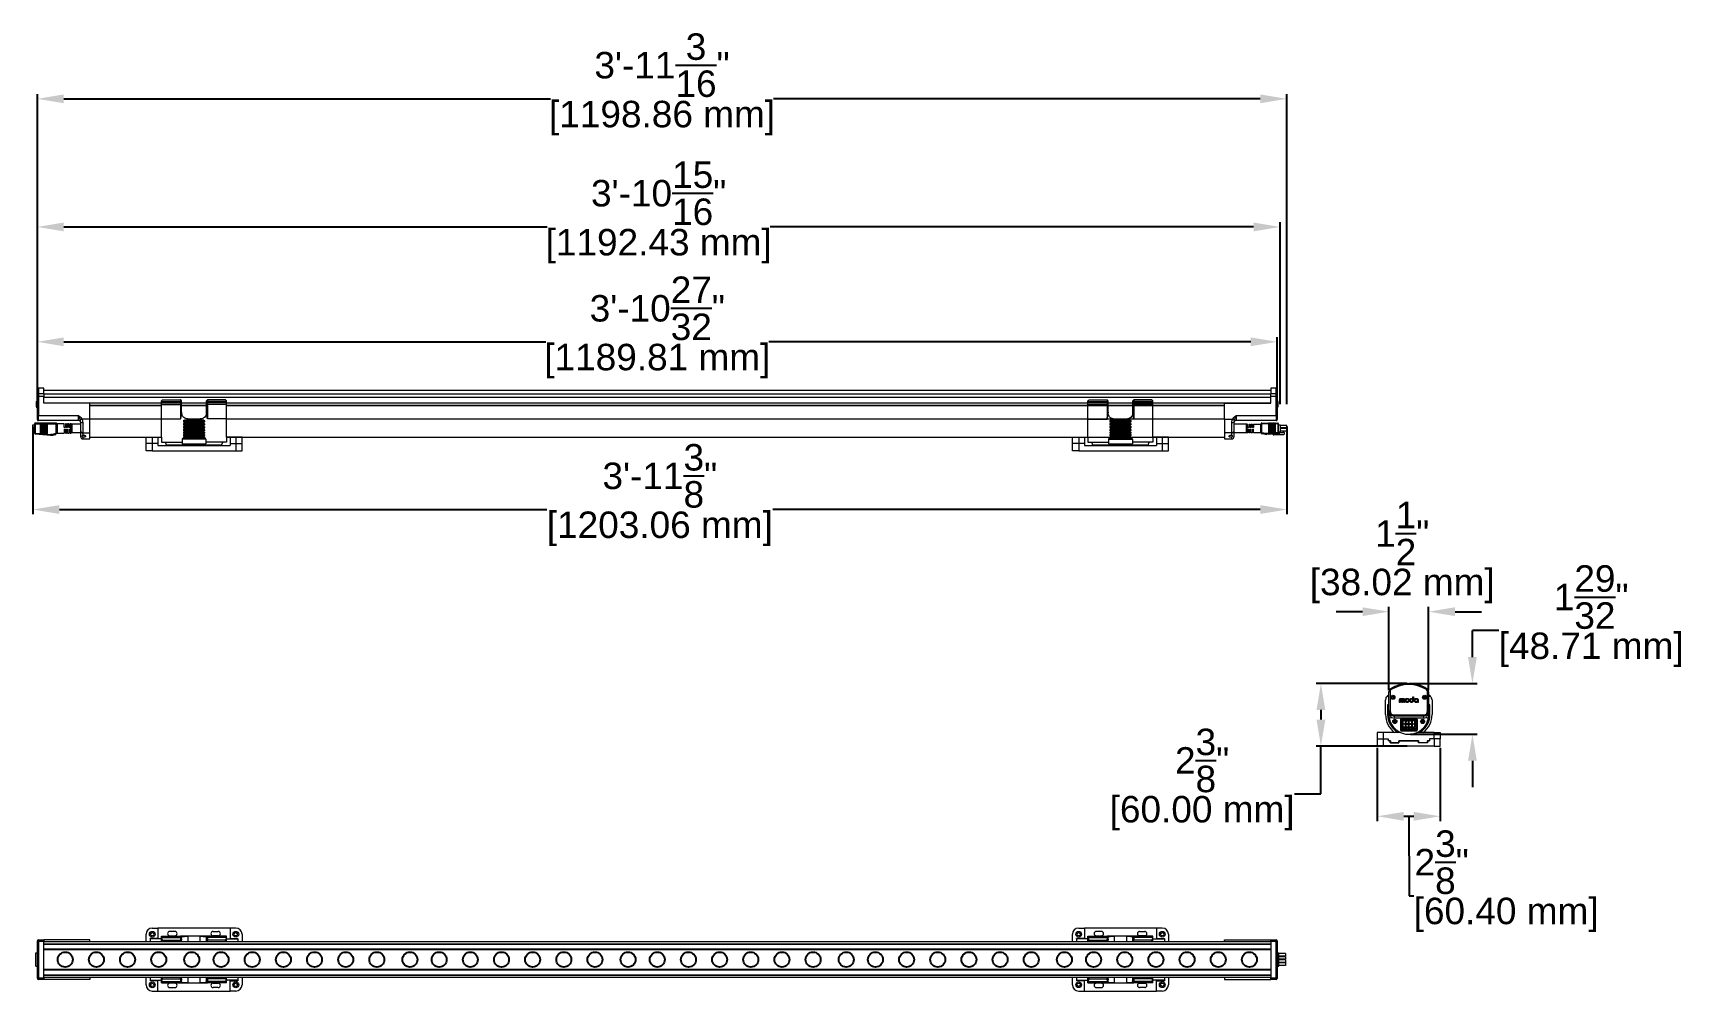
# Model space of a CAD drawing. Header units: inches. Extents: x 0 to 62.3, y -13.8 to 22.4.
import ezdxf

# ---------------------------------------------------------------- set-up
doc = ezdxf.new("R2010")
doc.units = ezdxf.units.IN
doc.header["$MEASUREMENT"] = 0
doc.layers.add('Dim', color=1, linetype='Continuous')
doc.layers.add('DIMENSIONS', color=1, linetype='Continuous')
doc.styles.get("Standard").update_dxf_attribs({"font": 'Arial.ttf'})
doc.dimstyles.new('Big 1IN', dxfattribs={"dimtxt": 1, "dimasz": 1, "dimexe": 0.18, "dimexo": 0.0625, "dimgap": 0.09, "dimtad": 0, "dimtih": 1, "dimtoh": 1, "dimdec": 5, "dimzin": 0, "dimdsep": 46, "dimlunit": 4, "dimtxsty": 'Standard', "dimcen": 0.5, "dimadec": 0, "dimazin": 0, "dimtfac": 1, "dimtdec": 5, "dimtofl": 0, "dimtmove": 0, "dimatfit": 3, "dimfxl": 1, "dimtolj": 1, "dimtzin": 0, "dimarcsym": 0})

msp = doc.modelspace()

# ---------------------------------------------------------------- blocks, each defined once
blk = doc.blocks.new('A$C18BE6784')
at = {"color": 7, "linetype": 'Continuous', "lineweight": 15}
for p, q in [((-311, -61.1), (-311, -60.6)), ((-311, -61.1), (-292.5, -61.1)), ((-311, -62.6), (-311, -61.1)), ((-311, -62.6), (-292.5, -62.6)), ((-311, -64.1), (-311, -62.6)), ((-310, -59.6), (-292.5, -59.6)), ((-292.5, -59.6), (-292.5, -61.1)), ((-292.5, -61.1), (-292.5, -62.6)), ((-292.5, -62.6), (-292.5, -64.1)), ((-291.5, -61.6), (-291.5, -60.6)), ((-291.5, -63.1), (-291.5, -61.6)), ((-267.5, -62.8), (-291.5, -62.8)), ((-291.5, -64.1), (-291.5, -63.1)), ((-267.5, -61.6), (-267.5, -60.6)), ((-267.5, -63.1), (-267.5, -61.6)), ((-267.5, -64.1), (-267.5, -63.1)), ((-266.5, -59.6), (-266.5, -61.1)), ((-249, -59.6), (-266.5, -59.6)), ((-266.5, -61.1), (-266.5, -62.6)), ((-248, -61.1), (-266.5, -61.1)), ((-266.5, -62.6), (-266.5, -64.1)), ((-248, -62.6), (-266.5, -62.6)), ((-248, -61.1), (-248, -60.6)), ((-248, -62.6), (-248, -61.1)), ((-248, -64.1), (-248, -62.6)), ((-311, -64.1), (-292.5, -64.1)), ((-311, -78.2), (-311, -64.1)), ((-311, -95.9), (-311, -78.2)), ((-311, -78.2), (-292.5, -78.2)), ((-291.5, -64.1), (-292.5, -64.1)), ((-292.5, -64.1), (-292.5, -78.2)), ((-291.5, -71.6), (-291.5, -64.1)), ((-291.5, -65), (-267.5, -65)), ((-291.5, -71.6), (-291.5, -72.2)), ((-288.5, -79.1), (-270.5, -79.1)), ((-288.5, -79.6), (-270.5, -79.6)), ((-285.5, -78.2), (-273.5, -78.2)), ((-267.5, -64.1), (-266.5, -64.1)), ((-267.5, -71.6), (-267.5, -64.1)), ((-267.5, -72.2), (-267.5, -71.6)), ((-248, -64.1), (-266.5, -64.1)), ((-266.5, -64.1), (-266.5, -78.2)), ((-248, -78.2), (-266.5, -78.2)), ((-248, -78.2), (-248, -64.1)), ((-248, -95.9), (-248, -78.2)), ((-289.5, -80.6), (-289.5, -80.1)), ((-289.5, -83.6), (-289.5, -83.1)), ((-289.5, -86.5), (-289.5, -86)), ((-289.5, -89.2), (-289.5, -88.7)), ((-289.5, -91.7), (-289.5, -91.3)), ((-289.5, -94), (-289.5, -93.6)), ((-289.5, -95.9), (-289.5, -95.6)), ((-289, -80.1), (-289, -80.6)), ((-289, -83), (-289, -83.5)), ((-289, -85.8), (-289, -86.3)), ((-289, -88.5), (-289, -88.9)), ((-289, -91), (-289, -91.4)), ((-289, -93.2), (-289, -93.6)), ((-289, -95.2), (-289, -95.5)), ((-288.5, -81), (-288.5, -81.1)), ((-288.5, -81), (-270.5, -81)), ((-288.5, -81.1), (-270.5, -81.1)), ((-270.5, -81.6), (-288.5, -81.6)), ((-288.5, -82.1), (-270.5, -82.1)), ((-288.5, -82.5), (-270.5, -82.5)), ((-288.5, -83.8), (-288.5, -83.9)), ((-288.5, -83.8), (-270.5, -83.8)), ((-288.5, -83.9), (-270.5, -83.9)), ((-270.5, -84.6), (-288.5, -84.6)), ((-288.5, -85), (-270.5, -85)), ((-288.5, -85.4), (-270.5, -85.4)), ((-288.5, -86.5), (-288.5, -86.7)), ((-288.5, -86.5), (-270.5, -86.5)), ((-288.5, -86.7), (-270.5, -86.7)), ((-270.5, -87.4), (-288.5, -87.4)), ((-288.5, -87.8), (-270.5, -87.8)), ((-288.5, -88.1), (-270.5, -88.1)), ((-288.5, -89.1), (-288.5, -89.3)), ((-288.5, -89.1), (-270.5, -89.1)), ((-288.5, -89.3), (-270.5, -89.3)), ((-270.5, -90), (-288.5, -90)), ((-288.5, -90.4), (-270.5, -90.4)), ((-288.5, -90.7), (-270.5, -90.7)), ((-288.5, -91.5), (-270.5, -91.5)), ((-288.5, -91.5), (-288.5, -91.8)), ((-288.5, -91.8), (-270.5, -91.8)), ((-270.5, -92.5), (-288.5, -92.5)), ((-288.5, -92.8), (-270.5, -92.8)), ((-288.5, -93), (-270.5, -93)), ((-288.5, -93.6), (-270.5, -93.6)), ((-288.5, -93.6), (-288.5, -93.9)), ((-288.5, -93.9), (-270.5, -93.9)), ((-270.5, -94.7), (-288.5, -94.7)), ((-288.5, -95), (-270.5, -95)), ((-288.5, -95.1), (-270.5, -95.1)), ((-288.5, -95.4), (-270.5, -95.4)), ((-288.5, -95.4), (-288.5, -95.8)), ((-270.5, -81), (-270.5, -81.1)), ((-270.5, -83.8), (-270.5, -83.9)), ((-270.5, -86.5), (-270.5, -86.7)), ((-270.5, -89.1), (-270.5, -89.3)), ((-270.5, -91.5), (-270.5, -91.8)), ((-270.5, -93.6), (-270.5, -93.9)), ((-270.5, -95.4), (-270.5, -95.8)), ((-270, -80.6), (-270, -80.1)), ((-270, -83.5), (-270, -83)), ((-270, -86.3), (-270, -85.8)), ((-270, -88.9), (-270, -88.5)), ((-270, -91.4), (-270, -91)), ((-270, -93.6), (-270, -93.2)), ((-270, -95.5), (-270, -95.2)), ((-269.5, -80.1), (-269.5, -80.6)), ((-269.5, -83.1), (-269.5, -83.6)), ((-269.5, -86), (-269.5, -86.5)), ((-269.5, -88.7), (-269.5, -89.2)), ((-269.5, -91.3), (-269.5, -91.7)), ((-269.5, -93.6), (-269.5, -93.9)), ((-269.5, -95.6), (-269.5, -95.9)), ((-326, -95.9), (-320, -95.9)), ((-326, -101.9), (-326, -95.9)), ((-320, -101.9), (-326, -101.9)), ((-326, -108.9), (-326, -101.9)), ((-320, -108.9), (-326, -108.9)), ((-322, -95.9), (-311, -95.9)), ((-322, -95.9), (-322, -95.9)), ((-320, -95.9), (-320, -101.9)), ((-320, -95.9), (-314.5, -95.9)), ((-314.5, -101.9), (-320, -101.9)), ((-320, -101.9), (-320, -108.9)), ((-320, -108.9), (-239, -108.9)), ((-314.5, -95.9), (-314.5, -101.9)), ((-314.5, -101.9), (-314.5, -103.9)), ((-314.5, -103.9), (-244.5, -103.9)), ((-311, -95.9), (-311, -100.7)), ((-311, -100.7), (-307.3, -100.7)), ((-306.3, -103.7), (-307.3, -100.7)), ((-307.3, -100.7), (-291, -100.7)), ((-306.3, -103.9), (-306.3, -103.7)), ((-252.8, -103.7), (-306.3, -103.7)), ((-268, -97.9), (-291, -97.9)), ((-291, -97.9), (-291, -102.2)), ((-291, -102.2), (-268, -102.2)), ((-290, -96.9), (-269, -96.9)), ((-288.5, -95.8), (-270.5, -95.8)), ((-270.5, -96.5), (-288.5, -96.5)), ((-288.5, -96.8), (-270.5, -96.8)), ((-268, -97.9), (-268, -102.2)), ((-251.8, -100.7), (-268, -100.7)), ((-252.8, -103.7), (-251.8, -100.7)), ((-252.8, -103.9), (-252.8, -103.7)), ((-248, -100.7), (-251.8, -100.7)), ((-248, -95.9), (-248, -100.7)), ((-237, -95.9), (-248, -95.9)), ((-244.5, -95.9), (-244.5, -101.9)), ((-239, -95.9), (-244.5, -95.9)), ((-244.5, -101.9), (-239, -101.9)), ((-244.5, -101.9), (-244.5, -103.9)), ((-239, -95.9), (-239, -101.9)), ((-233, -95.9), (-239, -95.9)), ((-239, -101.9), (-233, -101.9)), ((-239, -101.9), (-239, -108.9)), ((-239, -108.9), (-233, -108.9)), ((-237, -95.9), (-237, -95.9)), ((-233, -101.9), (-233, -95.9)), ((-233, -108.9), (-233, -101.9))]:
    blk.add_line(p, q, dxfattribs=at)
at = {"color": 8, "linetype": 'Continuous', "lineweight": 15}
for p, q in [((-291.5, -62.5), (-267.5, -62.5)), ((-291.5, -64.9), (-267.5, -64.9)), ((-291.5, -65.2), (-267.5, -65.2))]:
    blk.add_line(p, q, dxfattribs=at)
at = {"color": 7, "linetype": 'Continuous', "lineweight": 15, "flags": 128}
for points in [[(-310, -59.6), (-310.1, -59.7), (-310.3, -59.9), (-310.6, -60.2), (-311, -60.6)], [(-291.5, -61.6), (-291.5, -61.6), (-291.6, -61.5), (-291.7, -61.4), (-291.8, -61.3), (-292, -61.2), (-292.1, -61.2), (-292.3, -61.2), (-292.5, -61.1)], [(-291.5, -63.1), (-291.5, -63), (-291.6, -62.9), (-291.7, -62.8), (-291.8, -62.8), (-292, -62.7), (-292.1, -62.7), (-292.3, -62.6), (-292.5, -62.6)], [(-267.5, -61.6), (-267.5, -61.6), (-267.5, -61.5), (-267.4, -61.4), (-267.2, -61.3), (-267.1, -61.2), (-266.9, -61.2), (-266.7, -61.2), (-266.5, -61.1)], [(-267.5, -63.1), (-267.5, -63), (-267.5, -62.9), (-267.4, -62.8), (-267.2, -62.8), (-267.1, -62.7), (-266.9, -62.7), (-266.7, -62.6), (-266.5, -62.6)], [(-249, -59.6), (-249, -59.7), (-248.8, -59.9), (-248.5, -60.2), (-248, -60.6)], [(-289, -91), (-289, -91), (-289, -91), (-289, -90.9), (-288.9, -90.8), (-288.8, -90.7), (-288.6, -90.7), (-288.5, -90.7)]]:
    blk.add_lwpolyline(points, dxfattribs=at)
at = {"color": 7, "linetype": 'Continuous', "lineweight": 15}
for centre, start, end in [((-290, -97.9), 90, 180), ((-269, -97.9), 0, 90)]:
    blk.add_arc(centre, 1, start, end, dxfattribs=at)
for points, knots in [([(-291.5, -60.6), (-291.5, -60.7), (-291.5, -60.7), (-291.6, -60.6), (-291.6, -60.6), (-291.7, -60.5), (-291.8, -60.4), (-291.9, -60.3), (-292, -60.2), (-292.1, -60), (-292.3, -59.9), (-292.5, -59.7), (-292.5, -59.7), (-292.5, -59.6), (-292.5, -59.6)], [0, 0, 0, 0, 0.206108, 0.278374, 0.351164, 0.392378, 0.433903, 0.470873, 0.508396, 0.568596, 0.658083, 0.79227, 0.97583, 1, 1, 1, 1]), ([(-267.5, -60.6), (-267.5, -60.7), (-267.5, -60.7), (-267.5, -60.6), (-267.5, -60.6), (-267.4, -60.5), (-267.3, -60.4), (-267.2, -60.3), (-267.1, -60.2), (-266.9, -60), (-266.8, -59.9), (-266.6, -59.7), (-266.5, -59.7), (-266.5, -59.6), (-266.5, -59.6)], [0, 0, 0, 0, 0.206108, 0.278374, 0.351164, 0.392378, 0.433903, 0.470873, 0.508396, 0.568596, 0.658083, 0.79227, 0.97583, 1, 1, 1, 1]), ([(-292.5, -78.2), (-292.5, -78.2), (-292.4, -77.5), (-292.2, -76.5), (-291.9, -74.9), (-291.6, -73.4), (-291.6, -72.1), (-291.5, -71.6)], [0, 0, 0, 0, 0.004402, 0.298112, 0.438388, 0.73222, 1, 1, 1, 1]), ([(-285.5, -78.2), (-286.2, -78.1), (-287.6, -78), (-289.3, -77), (-290.7, -75.5), (-291.4, -73.8), (-291.5, -72.7), (-291.5, -72.2)], [0, 0, 0, 0, 0.212997, 0.42601, 0.638348, 0.848106, 1, 1, 1, 1]), ([(-289.5, -80.1), (-289.5, -80), (-289.5, -79.8), (-289.4, -79.6), (-289.2, -79.4), (-288.9, -79.2), (-288.6, -79.1), (-288.5, -79.1)], [0, 0, 0, 0, 0.219076, 0.347748, 0.564774, 0.782964, 1, 1, 1, 1]), ([(-288.5, -79.6), (-288.5, -79.6), (-288.6, -79.6), (-288.7, -79.6), (-288.9, -79.7), (-289, -79.8), (-289, -80), (-289, -80.1), (-289, -80.1), (-289, -80.1)], [0, 0, 0, 0, 0.000077, 0.224304, 0.445041, 0.660321, 0.871897, 0.999923, 1, 1, 1, 1]), ([(-288.5, -79.6), (-288.5, -79.6), (-288.5, -79.6), (-288.5, -79.5), (-288.5, -79.5), (-288.5, -79.4), (-288.5, -79.3), (-288.5, -79.2), (-288.5, -79.1)], [0, 0, 0, 0, 0.198983, 0.431483, 0.560933, 0.69884, 0.845197, 1, 1, 1, 1]), ([(-267.5, -72.2), (-267.6, -72.8), (-267.7, -74.2), (-268.7, -75.9), (-270.2, -77.3), (-271.9, -78.1), (-273, -78.2), (-273.5, -78.2)], [0, 0, 0, 0, 0.21253, 0.425272, 0.63417, 0.844608, 1, 1, 1, 1]), ([(-270.5, -79.1), (-270.4, -79.1), (-270.3, -79.2), (-270.1, -79.2), (-269.9, -79.4), (-269.7, -79.6), (-269.5, -79.9), (-269.5, -80.1), (-269.5, -80.1)], [0, 0, 0, 0, 0.214033, 0.218636, 0.436909, 0.654019, 0.86987, 1, 1, 1, 1]), ([(-270.5, -79.6), (-270.5, -79.6), (-270.5, -79.6), (-270.5, -79.5), (-270.5, -79.3), (-270.5, -79.2), (-270.5, -79.1)], [0, 0, 0, 0, 0.249999, 0.500001, 0.750002, 1, 1, 1, 1]), ([(-270, -80.1), (-270, -80.1), (-270, -80.1), (-270, -80), (-270.1, -79.8), (-270.2, -79.7), (-270.4, -79.6), (-270.5, -79.6), (-270.5, -79.6), (-270.5, -79.6)], [0, 0, 0, 0, 0.000077, 0.128103, 0.339678, 0.554959, 0.775696, 0.999922, 1, 1, 1, 1]), ([(-266.5, -78.2), (-266.5, -78.2), (-266.7, -77.5), (-266.9, -76.5), (-267.2, -74.9), (-267.4, -73.4), (-267.5, -72.1), (-267.5, -71.6)], [0, 0, 0, 0, 0.004402, 0.298112, 0.438388, 0.73222, 1, 1, 1, 1]), ([(-289, -80.1), (-289, -80.1), (-289.1, -80.1), (-289.2, -80.1), (-289.3, -80.1), (-289.5, -80.1), (-289.5, -80.1)], [0, 0, 0, 0, 0.25, 0.5, 0.75, 1, 1, 1, 1]), ([(-288.5, -81.6), (-288.6, -81.6), (-288.8, -81.6), (-289.1, -81.5), (-289.3, -81.3), (-289.5, -81), (-289.5, -80.8), (-289.5, -80.6)], [0, 0, 0, 0, 0.143917, 0.357304, 0.5703, 0.784657, 1, 1, 1, 1]), ([(-289, -80.6), (-289, -80.6), (-289, -80.6), (-289.1, -80.6), (-289.2, -80.6), (-289.3, -80.6), (-289.4, -80.6), (-289.5, -80.6), (-289.5, -80.6)], [0, 0, 0, 0, 0.196334, 0.427965, 0.557629, 0.696193, 0.843652, 1, 1, 1, 1]), ([(-289.5, -83.1), (-289.5, -83), (-289.5, -82.8), (-289.4, -82.6), (-289.2, -82.3), (-288.9, -82.2), (-288.6, -82.1), (-288.5, -82.1)], [0, 0, 0, 0, 0.219076, 0.347748, 0.564775, 0.782964, 1, 1, 1, 1]), ([(-289, -83), (-289, -83), (-289.1, -83), (-289.2, -83.1), (-289.3, -83.1), (-289.5, -83.1), (-289.5, -83.1)], [0, 0, 0, 0, 0.25, 0.5, 0.749999, 1, 1, 1, 1]), ([(-289, -83.5), (-289, -83.5), (-289, -83.5), (-289.1, -83.5), (-289.2, -83.6), (-289.3, -83.6), (-289.4, -83.6), (-289.5, -83.6), (-289.5, -83.6)], [0, 0, 0, 0, 0.196333, 0.427965, 0.557629, 0.696193, 0.843653, 1, 1, 1, 1]), ([(-288.5, -84.6), (-288.6, -84.6), (-288.8, -84.6), (-289.1, -84.4), (-289.3, -84.2), (-289.5, -83.9), (-289.5, -83.7), (-289.5, -83.6)], [0, 0, 0, 0, 0.143917, 0.357304, 0.5703, 0.784657, 1, 1, 1, 1]), ([(-289.5, -86), (-289.5, -85.9), (-289.5, -85.7), (-289.4, -85.4), (-289.2, -85.2), (-288.9, -85.1), (-288.6, -85), (-288.5, -85)], [0, 0, 0, 0, 0.219076, 0.347748, 0.564774, 0.782964, 1, 1, 1, 1]), ([(-289, -85.8), (-289, -85.8), (-289.1, -85.9), (-289.2, -85.9), (-289.3, -86), (-289.5, -86), (-289.5, -86)], [0, 0, 0, 0, 0.25, 0.500001, 0.75, 1, 1, 1, 1]), ([(-289, -86.3), (-289, -86.3), (-289, -86.3), (-289.1, -86.4), (-289.2, -86.4), (-289.3, -86.4), (-289.4, -86.4), (-289.5, -86.5), (-289.5, -86.5)], [0, 0, 0, 0, 0.196335, 0.427966, 0.557629, 0.696193, 0.843652, 1, 1, 1, 1]), ([(-288.5, -87.4), (-288.6, -87.4), (-288.8, -87.4), (-289.1, -87.3), (-289.3, -87), (-289.5, -86.8), (-289.5, -86.6), (-289.5, -86.5)], [0, 0, 0, 0, 0.143917, 0.357304, 0.5703, 0.784656, 1, 1, 1, 1]), ([(-289.5, -88.7), (-289.5, -88.6), (-289.5, -88.5), (-289.4, -88.2), (-289.2, -88), (-288.9, -87.8), (-288.6, -87.8), (-288.5, -87.8)], [0, 0, 0, 0, 0.219076, 0.347748, 0.564775, 0.782965, 1, 1, 1, 1]), ([(-289, -88.5), (-289, -88.5), (-289.1, -88.6), (-289.2, -88.7), (-289.3, -88.7), (-289.5, -88.7), (-289.5, -88.7)], [0, 0, 0, 0, 0.25, 0.500001, 0.75, 1, 1, 1, 1]), ([(-289, -88.9), (-289, -88.9), (-289, -89), (-289.1, -89.1), (-289.2, -89.1), (-289.3, -89.1), (-289.4, -89.2), (-289.5, -89.2), (-289.5, -89.2)], [0, 0, 0, 0, 0.196333, 0.427967, 0.557629, 0.696194, 0.843653, 1, 1, 1, 1]), ([(-288.5, -90), (-288.6, -90), (-288.8, -90), (-289.1, -89.9), (-289.3, -89.7), (-289.5, -89.5), (-289.5, -89.3), (-289.5, -89.2)], [0, 0, 0, 0, 0.143917, 0.357304, 0.5703, 0.784657, 1, 1, 1, 1]), ([(-289.5, -91.3), (-289.5, -91.2), (-289.5, -91), (-289.4, -90.8), (-289.2, -90.6), (-288.9, -90.5), (-288.6, -90.4), (-288.5, -90.4)], [0, 0, 0, 0, 0.219076, 0.347748, 0.564774, 0.782964, 1, 1, 1, 1]), ([(-289, -91), (-289, -91), (-289.1, -91.1), (-289.2, -91.2), (-289.3, -91.3), (-289.5, -91.3), (-289.5, -91.3)], [0, 0, 0, 0, 0.249999, 0.499999, 0.749999, 1, 1, 1, 1]), ([(-289, -91.4), (-289, -91.4), (-289, -91.5), (-289.1, -91.6), (-289.2, -91.6), (-289.3, -91.6), (-289.4, -91.7), (-289.5, -91.7), (-289.5, -91.7)], [0, 0, 0, 0, 0.196335, 0.427965, 0.557628, 0.696193, 0.843653, 1, 1, 1, 1]), ([(-288.5, -92.5), (-288.6, -92.5), (-288.8, -92.5), (-289.1, -92.4), (-289.3, -92.2), (-289.5, -91.9), (-289.5, -91.8), (-289.5, -91.7)], [0, 0, 0, 0, 0.143917, 0.357304, 0.5703, 0.784656, 1, 1, 1, 1]), ([(-289.5, -93.6), (-289.5, -93.5), (-289.5, -93.4), (-289.4, -93.2), (-289.2, -93), (-288.9, -92.9), (-288.6, -92.8), (-288.5, -92.8)], [0, 0, 0, 0, 0.219075, 0.347748, 0.564774, 0.782964, 1, 1, 1, 1]), ([(-289, -93.2), (-289, -93.3), (-289.1, -93.4), (-289.2, -93.5), (-289.3, -93.6), (-289.5, -93.6), (-289.5, -93.6)], [0, 0, 0, 0, 0.249999, 0.499999, 0.749999, 1, 1, 1, 1]), ([(-289, -93.6), (-289, -93.6), (-289, -93.7), (-289.1, -93.8), (-289.2, -93.9), (-289.3, -93.9), (-289.4, -93.9), (-289.5, -93.9), (-289.5, -94)], [0, 0, 0, 0, 0.196334, 0.427966, 0.557629, 0.696194, 0.843653, 1, 1, 1, 1]), ([(-288.5, -94.7), (-288.6, -94.7), (-288.8, -94.6), (-289.1, -94.6), (-289.3, -94.4), (-289.5, -94.2), (-289.5, -94), (-289.5, -94)], [0, 0, 0, 0, 0.143917, 0.357304, 0.5703, 0.784657, 1, 1, 1, 1]), ([(-289.5, -95.6), (-289.5, -95.6), (-289.5, -95.4), (-289.4, -95.3), (-289.2, -95.1), (-288.9, -95), (-288.6, -95), (-288.5, -95)], [0, 0, 0, 0, 0.219075, 0.347747, 0.564774, 0.782964, 1, 1, 1, 1]), ([(-289, -95.2), (-289, -95.3), (-289.1, -95.4), (-289.2, -95.5), (-289.3, -95.6), (-289.5, -95.6), (-289.5, -95.6)], [0, 0, 0, 0, 0.25, 0.500001, 0.75, 1, 1, 1, 1]), ([(-289, -95.5), (-289, -95.6), (-289, -95.7), (-289.1, -95.8), (-289.2, -95.9), (-289.3, -95.9), (-289.4, -95.9), (-289.5, -95.9), (-289.5, -95.9)], [0, 0, 0, 0, 0.196335, 0.427968, 0.557631, 0.696194, 0.843653, 1, 1, 1, 1]), ([(-288.5, -81), (-288.6, -81), (-288.7, -81), (-288.9, -80.9), (-289, -80.7), (-289, -80.6), (-289, -80.6), (-289, -80.5)], [0, 0, 0, 0, 0.254896, 0.506769, 0.754299, 0.876836, 1, 1, 1, 1]), ([(-289, -80.6), (-289, -80.6), (-289, -80.6), (-289, -80.8), (-288.9, -80.9), (-288.8, -81), (-288.7, -81.1), (-288.6, -81.1), (-288.5, -81.1), (-288.5, -81.1)], [0, 0, 0, 0, 0.000078, 0.210323, 0.420766, 0.63317, 0.850397, 0.999923, 1, 1, 1, 1]), ([(-288.5, -82.5), (-288.5, -82.5), (-288.6, -82.5), (-288.7, -82.5), (-288.9, -82.6), (-289, -82.7), (-289, -82.9), (-289, -83), (-289, -83), (-289, -83)], [0, 0, 0, 0, 0.000077, 0.224304, 0.445041, 0.660319, 0.871898, 0.999921, 1, 1, 1, 1]), ([(-288.5, -83.8), (-288.6, -83.8), (-288.7, -83.8), (-288.9, -83.7), (-289, -83.6), (-289, -83.4), (-289, -83.4), (-289, -83.4)], [0, 0, 0, 0, 0.254896, 0.506768, 0.754299, 0.876835, 1, 1, 1, 1]), ([(-289, -83.5), (-289, -83.5), (-289, -83.5), (-289, -83.6), (-288.9, -83.8), (-288.8, -83.9), (-288.7, -83.9), (-288.6, -83.9), (-288.5, -83.9), (-288.5, -83.9)], [0, 0, 0, 0, 0.000077, 0.210323, 0.420766, 0.63317, 0.850397, 0.999923, 1, 1, 1, 1]), ([(-289, -85.8), (-289, -85.8), (-289, -85.7), (-289, -85.6), (-288.8, -85.4), (-288.6, -85.4), (-288.5, -85.4), (-288.3, -85.4)], [0, 0, 0, 0, 0.128204, 0.324033, 0.503823, 0.694449, 1, 1, 1, 1]), ([(-288.5, -86.5), (-288.6, -86.5), (-288.7, -86.5), (-288.9, -86.4), (-289, -86.3), (-289, -86.2), (-289, -86.1), (-289, -86.1)], [0, 0, 0, 0, 0.254896, 0.506767, 0.754299, 0.876835, 1, 1, 1, 1]), ([(-289, -86.3), (-289, -86.3), (-289, -86.3), (-289, -86.4), (-288.9, -86.6), (-288.8, -86.7), (-288.7, -86.7), (-288.6, -86.7), (-288.5, -86.7), (-288.5, -86.7)], [0, 0, 0, 0, 0.000078, 0.210322, 0.420765, 0.633169, 0.850397, 0.999923, 1, 1, 1, 1]), ([(-289, -88.5), (-289, -88.5), (-289, -88.5), (-289, -88.4), (-289, -88.4), (-288.9, -88.2), (-288.8, -88.1), (-288.6, -88.1), (-288.6, -88.1), (-288.5, -88.1)], [0, 0, 0, 0, 0.000012, 0.000024, 0.282395, 0.505491, 0.707687, 0.920205, 1, 1, 1, 1]), ([(-288.5, -89.1), (-288.6, -89.1), (-288.7, -89.1), (-288.9, -89), (-289, -88.9), (-289, -88.8), (-289, -88.7), (-289, -88.7)], [0, 0, 0, 0, 0.254896, 0.506767, 0.754297, 0.876834, 1, 1, 1, 1]), ([(-289, -88.9), (-289, -88.9), (-289, -89), (-289, -89.1), (-288.9, -89.2), (-288.8, -89.3), (-288.7, -89.3), (-288.6, -89.3), (-288.5, -89.3), (-288.5, -89.3)], [0, 0, 0, 0, 0.000077, 0.210322, 0.420765, 0.63317, 0.850397, 0.999923, 1, 1, 1, 1]), ([(-288.5, -91.5), (-288.6, -91.4), (-288.7, -91.4), (-288.9, -91.4), (-289, -91.2), (-289, -91.1), (-289, -91.1), (-289, -91.1)], [0, 0, 0, 0, 0.254896, 0.506768, 0.754298, 0.876834, 1, 1, 1, 1]), ([(-289, -91.4), (-289, -91.4), (-289, -91.4), (-289, -91.5), (-288.9, -91.6), (-288.8, -91.7), (-288.7, -91.8), (-288.6, -91.8), (-288.5, -91.8), (-288.5, -91.8)], [0, 0, 0, 0, 0.000076, 0.210322, 0.420765, 0.63317, 0.850397, 0.999923, 1, 1, 1, 1]), ([(-289, -93.2), (-289, -93.2), (-289, -93.2), (-289, -93.2), (-289, -93.1), (-288.8, -93.1), (-288.7, -93), (-288.6, -93), (-288.5, -93)], [0, 0, 0, 0, 0.000016, 0.293326, 0.483552, 0.654199, 0.834349, 1, 1, 1, 1]), ([(-288.5, -93.6), (-288.6, -93.6), (-288.7, -93.6), (-288.9, -93.5), (-289, -93.4), (-289, -93.3), (-289, -93.3), (-289, -93.2)], [0, 0, 0, 0, 0.254896, 0.506768, 0.754298, 0.876835, 1, 1, 1, 1]), ([(-289, -93.6), (-289, -93.6), (-289, -93.6), (-289, -93.7), (-288.9, -93.8), (-288.8, -93.9), (-288.7, -93.9), (-288.6, -93.9), (-288.5, -93.9), (-288.5, -93.9)], [0, 0, 0, 0, 0.000078, 0.210323, 0.420767, 0.63317, 0.850397, 0.999923, 1, 1, 1, 1]), ([(-289, -95.3), (-289, -95.3), (-289, -95.3), (-289, -95.2), (-288.9, -95.2), (-288.7, -95.1), (-288.6, -95.1), (-288.4, -95.1), (-288.3, -95.1)], [0, 0, 0, 0, 0.098922, 0.273187, 0.438463, 0.61008, 0.794729, 1, 1, 1, 1]), ([(-288.5, -95.4), (-288.6, -95.4), (-288.7, -95.4), (-288.9, -95.4), (-289, -95.3), (-289, -95.2), (-289, -95.2), (-289, -95.2)], [0, 0, 0, 0, 0.254896, 0.506769, 0.754298, 0.876835, 1, 1, 1, 1]), ([(-289, -95.5), (-289, -95.5), (-289, -95.6), (-289, -95.6), (-288.9, -95.7), (-288.8, -95.8), (-288.7, -95.8), (-288.6, -95.8), (-288.5, -95.8), (-288.5, -95.8)], [0, 0, 0, 0, 0.000077, 0.210324, 0.420767, 0.633171, 0.850397, 0.999923, 1, 1, 1, 1]), ([(-288.5, -81.6), (-288.5, -81.6), (-288.5, -81.5), (-288.5, -81.4), (-288.5, -81.3), (-288.5, -81.2), (-288.5, -81.1), (-288.5, -81.1), (-288.5, -81.1)], [0, 0, 0, 0, 0.130792, 0.270449, 0.500082, 0.6303, 0.757218, 1, 1, 1, 1]), ([(-288.5, -82.5), (-288.5, -82.5), (-288.5, -82.5), (-288.5, -82.5), (-288.5, -82.4), (-288.5, -82.3), (-288.5, -82.2), (-288.5, -82.2), (-288.5, -82.1)], [0, 0, 0, 0, 0.198981, 0.431483, 0.560933, 0.698839, 0.845198, 1, 1, 1, 1]), ([(-288.5, -84.6), (-288.5, -84.5), (-288.5, -84.5), (-288.5, -84.3), (-288.5, -84.2), (-288.5, -84.1), (-288.5, -84), (-288.5, -84), (-288.5, -83.9)], [0, 0, 0, 0, 0.138026, 0.258333, 0.500005, 0.630244, 0.757182, 1, 1, 1, 1]), ([(-288.5, -85.4), (-288.5, -85.4), (-288.5, -85.4), (-288.5, -85.3), (-288.5, -85.2), (-288.5, -85.1), (-288.5, -85.1), (-288.5, -85)], [0, 0, 0, 0, 0.289248, 0.451086, 0.623495, 0.806468, 1, 1, 1, 1]), ([(-288.5, -87.4), (-288.5, -87.3), (-288.5, -87.3), (-288.5, -87.1), (-288.5, -87), (-288.5, -86.9), (-288.5, -86.8), (-288.5, -86.7), (-288.5, -86.7)], [0, 0, 0, 0, 0.146955, 0.254934, 0.49997, 0.630218, 0.757165, 1, 1, 1, 1]), ([(-288.5, -88.1), (-288.5, -88.1), (-288.5, -88.1), (-288.5, -88.1), (-288.5, -88), (-288.5, -87.9), (-288.5, -87.9), (-288.5, -87.8)], [0, 0, 0, 0, 0.201578, 0.383377, 0.577053, 0.782599, 1, 1, 1, 1]), ([(-288.5, -90), (-288.5, -90), (-288.5, -89.9), (-288.5, -89.8), (-288.5, -89.7), (-288.5, -89.6), (-288.5, -89.4), (-288.5, -89.4), (-288.5, -89.3)], [0, 0, 0, 0, 0.151364, 0.273442, 0.500088, 0.630307, 0.757222, 1, 1, 1, 1]), ([(-288.5, -90.7), (-288.5, -90.7), (-288.5, -90.7), (-288.5, -90.6), (-288.5, -90.6), (-288.5, -90.5), (-288.5, -90.5), (-288.5, -90.4)], [0, 0, 0, 0, 0.100112, 0.305017, 0.523304, 0.75497, 1, 1, 1, 1]), ([(-288.5, -92.5), (-288.5, -92.4), (-288.5, -92.4), (-288.5, -92.2), (-288.5, -92.1), (-288.5, -92), (-288.5, -91.9), (-288.5, -91.8), (-288.5, -91.8)], [0, 0, 0, 0, 0.153847, 0.284384, 0.500143, 0.630347, 0.757248, 1, 1, 1, 1]), ([(-288.5, -93), (-288.5, -93), (-288.5, -93), (-288.5, -93), (-288.5, -92.9), (-288.5, -92.9), (-288.5, -92.8)], [0, 0, 0, 0, 0.196709, 0.449012, 0.716784, 1, 1, 1, 1]), ([(-288.5, -94.7), (-288.5, -94.6), (-288.5, -94.6), (-288.5, -94.4), (-288.5, -94.3), (-288.5, -94.2), (-288.5, -94.1), (-288.5, -94), (-288.5, -93.9)], [0, 0, 0, 0, 0.155294, 0.291344, 0.504824, 0.629635, 0.756653, 1, 1, 1, 1]), ([(-288.5, -95.1), (-288.5, -95.1), (-288.5, -95.1), (-288.5, -95.1), (-288.5, -95.1), (-288.5, -95), (-288.5, -95)], [0, 0, 0, 0, 0.042756, 0.343423, 0.662506, 1, 1, 1, 1]), ([(-270.5, -81), (-270.5, -81), (-270.3, -81), (-270.2, -80.9), (-270.1, -80.7), (-270, -80.6), (-270, -80.6), (-270, -80.5)], [0, 0, 0, 0, 0.254897, 0.506769, 0.754299, 0.876836, 1, 1, 1, 1]), ([(-269.5, -80.6), (-269.5, -80.8), (-269.6, -81), (-269.7, -81.3), (-270, -81.5), (-270.3, -81.6), (-270.5, -81.6), (-270.5, -81.6)], [0, 0, 0, 0, 0.218413, 0.430309, 0.643077, 0.856236, 1, 1, 1, 1]), ([(-270.5, -81.1), (-270.5, -81.1), (-270.5, -81.1), (-270.4, -81.1), (-270.3, -81), (-270.1, -80.9), (-270, -80.8), (-270, -80.6), (-270, -80.6), (-270, -80.6)], [0, 0, 0, 0, 0.000078, 0.149604, 0.366831, 0.579234, 0.789678, 0.999922, 1, 1, 1, 1]), ([(-270.5, -81.6), (-270.5, -81.6), (-270.5, -81.5), (-270.5, -81.3), (-270.5, -81.2), (-270.5, -81.2), (-270.5, -81.1), (-270.5, -81.1), (-270.5, -81.1)], [0, 0, 0, 0, 0.21353, 0.435926, 0.562265, 0.698395, 0.84431, 1, 1, 1, 1]), ([(-270.5, -82.1), (-270.4, -82.1), (-270.3, -82.1), (-270.1, -82.2), (-269.9, -82.3), (-269.7, -82.6), (-269.5, -82.9), (-269.5, -83), (-269.5, -83.1)], [0, 0, 0, 0, 0.214033, 0.218636, 0.436908, 0.654018, 0.86987, 1, 1, 1, 1]), ([(-270.5, -82.5), (-270.5, -82.5), (-270.5, -82.5), (-270.5, -82.5), (-270.5, -82.3), (-270.5, -82.2), (-270.5, -82.1)], [0, 0, 0, 0, 0.249998, 0.499999, 0.749998, 1, 1, 1, 1]), ([(-270, -83), (-270, -83), (-270, -83), (-270, -82.9), (-270.1, -82.7), (-270.2, -82.6), (-270.4, -82.5), (-270.5, -82.5), (-270.5, -82.5), (-270.5, -82.5)], [0, 0, 0, 0, 0.000079, 0.128102, 0.33968, 0.554959, 0.775696, 0.999922, 1, 1, 1, 1]), ([(-270.5, -83.8), (-270.5, -83.8), (-270.3, -83.8), (-270.2, -83.7), (-270.1, -83.6), (-270, -83.4), (-270, -83.4), (-270, -83.4)], [0, 0, 0, 0, 0.254897, 0.506768, 0.754299, 0.876835, 1, 1, 1, 1]), ([(-270.5, -83.9), (-270.5, -83.9), (-270.5, -83.9), (-270.4, -83.9), (-270.3, -83.9), (-270.1, -83.8), (-270, -83.6), (-270, -83.5), (-270, -83.5), (-270, -83.5)], [0, 0, 0, 0, 0.000078, 0.149604, 0.366831, 0.579234, 0.789677, 0.999923, 1, 1, 1, 1]), ([(-269.5, -83.6), (-269.5, -83.7), (-269.6, -83.9), (-269.7, -84.2), (-270, -84.4), (-270.3, -84.6), (-270.5, -84.6), (-270.5, -84.6)], [0, 0, 0, 0, 0.218413, 0.430309, 0.643078, 0.856237, 1, 1, 1, 1]), ([(-270.5, -84.6), (-270.5, -84.5), (-270.5, -84.4), (-270.5, -84.2), (-270.5, -84.1), (-270.5, -84.1), (-270.5, -84), (-270.5, -84), (-270.5, -83.9)], [0, 0, 0, 0, 0.230792, 0.442076, 0.564837, 0.698755, 0.843812, 1, 1, 1, 1]), ([(-270.5, -85), (-270.4, -85), (-270.3, -85), (-270.1, -85.1), (-269.9, -85.2), (-269.7, -85.5), (-269.5, -85.7), (-269.5, -85.9), (-269.5, -86)], [0, 0, 0, 0, 0.214033, 0.218636, 0.436909, 0.654019, 0.869869, 1, 1, 1, 1]), ([(-270.5, -85.4), (-270.5, -85.4), (-270.5, -85.4), (-270.5, -85.3), (-270.5, -85.2), (-270.5, -85.1), (-270.5, -85)], [0, 0, 0, 0, 0.05273, 0.368487, 0.684243, 1, 1, 1, 1]), ([(-270.5, -85.4), (-270.5, -85.4), (-270.4, -85.4), (-270.2, -85.5), (-270.1, -85.6), (-270, -85.7), (-270, -85.8), (-270, -85.8)], [0, 0, 0, 0, 0.17309, 0.39291, 0.612931, 0.841169, 1, 1, 1, 1]), ([(-270.5, -86.5), (-270.5, -86.5), (-270.3, -86.5), (-270.2, -86.4), (-270.1, -86.3), (-270, -86.2), (-270, -86.1), (-270, -86.1)], [0, 0, 0, 0, 0.254897, 0.506767, 0.754299, 0.876835, 1, 1, 1, 1]), ([(-270.5, -86.7), (-270.5, -86.7), (-270.5, -86.7), (-270.4, -86.7), (-270.3, -86.7), (-270.1, -86.6), (-270, -86.4), (-270, -86.3), (-270, -86.3), (-270, -86.3)], [0, 0, 0, 0, 0.000078, 0.149604, 0.366832, 0.579235, 0.789678, 0.999922, 1, 1, 1, 1]), ([(-269.5, -86.5), (-269.5, -86.6), (-269.6, -86.8), (-269.7, -87), (-270, -87.3), (-270.3, -87.4), (-270.5, -87.4), (-270.5, -87.4)], [0, 0, 0, 0, 0.218412, 0.430308, 0.643077, 0.856236, 1, 1, 1, 1]), ([(-270.5, -87.4), (-270.5, -87.3), (-270.5, -87.2), (-270.5, -87), (-270.5, -86.9), (-270.5, -86.8), (-270.5, -86.7), (-270.5, -86.7)], [0, 0, 0, 0, 0.249391, 0.451395, 0.69954, 0.843392, 1, 1, 1, 1]), ([(-270.5, -87.8), (-270.4, -87.8), (-270.3, -87.8), (-270.1, -87.9), (-269.9, -88), (-269.7, -88.2), (-269.5, -88.5), (-269.5, -88.7), (-269.5, -88.7)], [0, 0, 0, 0, 0.214033, 0.218636, 0.436909, 0.654019, 0.86987, 1, 1, 1, 1]), ([(-270.5, -88.1), (-270.5, -88.1), (-270.5, -88.1), (-270.5, -88), (-270.5, -87.9), (-270.5, -87.8)], [0, 0, 0, 0, 0.294478, 0.647238, 1, 1, 1, 1]), ([(-270.5, -88.1), (-270.5, -88.1), (-270.4, -88.1), (-270.2, -88.2), (-270.1, -88.3), (-270, -88.4), (-270, -88.4), (-270, -88.5), (-270, -88.5), (-270, -88.5), (-270, -88.5), (-270, -88.5), (-270, -88.5)], [0, 0, 0, 0, 0.173203, 0.381396, 0.589558, 0.809493, 0.931257, 0.991898, 0.998276, 0.999937, 0.999987, 1, 1, 1, 1]), ([(-270.5, -89.1), (-270.5, -89.1), (-270.3, -89.1), (-270.2, -89), (-270.1, -88.9), (-270, -88.8), (-270, -88.7), (-270, -88.7)], [0, 0, 0, 0, 0.254897, 0.506767, 0.754297, 0.876834, 1, 1, 1, 1]), ([(-270.5, -89.3), (-270.5, -89.3), (-270.5, -89.3), (-270.4, -89.3), (-270.3, -89.3), (-270.1, -89.2), (-270, -89.1), (-270, -89), (-270, -88.9), (-270, -88.9)], [0, 0, 0, 0, 0.000078, 0.149604, 0.366831, 0.579235, 0.789678, 0.999923, 1, 1, 1, 1]), ([(-269.5, -89.2), (-269.5, -89.3), (-269.6, -89.5), (-269.7, -89.7), (-270, -89.9), (-270.3, -90), (-270.5, -90), (-270.5, -90)], [0, 0, 0, 0, 0.218414, 0.430309, 0.643077, 0.856237, 1, 1, 1, 1]), ([(-270.5, -90), (-270.5, -90), (-270.5, -89.9), (-270.5, -89.7), (-270.5, -89.5), (-270.5, -89.4), (-270.5, -89.4), (-270.5, -89.3)], [0, 0, 0, 0, 0.247847, 0.463517, 0.701698, 0.843478, 1, 1, 1, 1]), ([(-270.5, -90.4), (-270.4, -90.4), (-270.3, -90.5), (-270.1, -90.5), (-269.9, -90.6), (-269.7, -90.8), (-269.5, -91.1), (-269.5, -91.2), (-269.5, -91.3)], [0, 0, 0, 0, 0.214033, 0.218636, 0.436909, 0.65402, 0.86987, 1, 1, 1, 1]), ([(-270.5, -90.7), (-270.5, -90.7), (-270.5, -90.7), (-270.5, -90.6), (-270.5, -90.5), (-270.5, -90.4)], [0, 0, 0, 0, 0.218227, 0.609112, 1, 1, 1, 1]), ([(-270.5, -91.5), (-270.5, -91.4), (-270.3, -91.4), (-270.2, -91.4), (-270.1, -91.2), (-270, -91.1), (-270, -91.1), (-270, -91.1)], [0, 0, 0, 0, 0.254897, 0.506768, 0.754298, 0.876834, 1, 1, 1, 1]), ([(-270.5, -91.8), (-270.5, -91.8), (-270.5, -91.8), (-270.4, -91.8), (-270.3, -91.7), (-270.1, -91.6), (-270, -91.5), (-270, -91.4), (-270, -91.4), (-270, -91.4)], [0, 0, 0, 0, 0.000078, 0.149604, 0.366831, 0.579235, 0.789678, 0.999924, 1, 1, 1, 1]), ([(-269.5, -91.7), (-269.5, -91.8), (-269.6, -91.9), (-269.7, -92.2), (-270, -92.4), (-270.3, -92.5), (-270.5, -92.5), (-270.5, -92.5)], [0, 0, 0, 0, 0.218413, 0.430309, 0.643077, 0.856237, 1, 1, 1, 1]), ([(-270.5, -92.5), (-270.5, -92.4), (-270.5, -92.3), (-270.5, -92.1), (-270.5, -92), (-270.5, -91.8), (-270.5, -91.8), (-270.5, -91.8)], [0, 0, 0, 0, 0.245576, 0.48038, 0.705175, 0.84396, 1, 1, 1, 1]), ([(-270.5, -92.8), (-270.4, -92.8), (-270.3, -92.9), (-270.1, -92.9), (-269.9, -93), (-269.7, -93.2), (-269.5, -93.4), (-269.5, -93.5), (-269.5, -93.6)], [0, 0, 0, 0, 0.214033, 0.218636, 0.436909, 0.654019, 0.86987, 1, 1, 1, 1]), ([(-270.5, -93), (-270.5, -93), (-270.5, -93), (-270.5, -93), (-270.5, -92.9), (-270.5, -92.8)], [0, 0, 0, 0, 0.101108, 0.550554, 1, 1, 1, 1]), ([(-270.5, -93.6), (-270.5, -93.6), (-270.3, -93.6), (-270.2, -93.5), (-270.1, -93.4), (-270, -93.3), (-270, -93.3), (-270, -93.2)], [0, 0, 0, 0, 0.254897, 0.506768, 0.754298, 0.876835, 1, 1, 1, 1]), ([(-270.5, -93.9), (-270.5, -93.9), (-270.5, -93.9), (-270.4, -93.9), (-270.3, -93.9), (-270.1, -93.8), (-270, -93.7), (-270, -93.6), (-270, -93.6), (-270, -93.6)], [0, 0, 0, 0, 0.000078, 0.149603, 0.366831, 0.579233, 0.789677, 0.999922, 1, 1, 1, 1]), ([(-269.5, -93.9), (-269.5, -94), (-269.6, -94.2), (-269.7, -94.4), (-270, -94.6), (-270.3, -94.6), (-270.5, -94.7), (-270.5, -94.7)], [0, 0, 0, 0, 0.218412, 0.430308, 0.643077, 0.856236, 1, 1, 1, 1]), ([(-270.5, -94.7), (-270.5, -94.6), (-270.5, -94.5), (-270.5, -94.4), (-270.5, -94.3), (-270.5, -94.2), (-270.5, -94), (-270.5, -94), (-270.5, -93.9)], [0, 0, 0, 0, 0.242743, 0.369639, 0.499838, 0.710837, 0.845145, 1, 1, 1, 1]), ([(-270.5, -95), (-270.4, -95), (-270.3, -95), (-270.1, -95), (-269.9, -95.1), (-269.7, -95.3), (-269.5, -95.5), (-269.5, -95.6), (-269.5, -95.6)], [0, 0, 0, 0, 0.214033, 0.218636, 0.436909, 0.654019, 0.86987, 1, 1, 1, 1]), ([(-270.5, -95.1), (-270.5, -95.1), (-270.5, -95.1), (-270.5, -95), (-270.5, -95)], [0, 0, 0, 0, 0.477285, 1, 1, 1, 1]), ([(-270.5, -95.1), (-270.5, -95.1), (-270.3, -95.1), (-270.2, -95.2), (-270.1, -95.2), (-270, -95.3), (-270, -95.3), (-270, -95.3)], [0, 0, 0, 0, 0.212459, 0.429143, 0.626689, 0.814048, 1, 1, 1, 1]), ([(-270.5, -95.4), (-270.5, -95.4), (-270.3, -95.4), (-270.2, -95.4), (-270.1, -95.3), (-270, -95.2), (-270, -95.2), (-270, -95.2)], [0, 0, 0, 0, 0.254897, 0.506769, 0.754298, 0.876835, 1, 1, 1, 1]), ([(-270.5, -95.8), (-270.5, -95.8), (-270.5, -95.8), (-270.4, -95.8), (-270.3, -95.8), (-270.1, -95.7), (-270, -95.6), (-270, -95.6), (-270, -95.5), (-270, -95.5)], [0, 0, 0, 0, 0.000078, 0.149604, 0.36683, 0.579233, 0.789676, 0.999923, 1, 1, 1, 1]), ([(-269.5, -80.1), (-269.6, -80.1), (-269.7, -80.1), (-269.8, -80.1), (-269.9, -80.1), (-270, -80.1), (-270, -80.1), (-270, -80.1), (-270, -80.1)], [0, 0, 0, 0, 0.203912, 0.438068, 0.567105, 0.703778, 0.848076, 1, 1, 1, 1]), ([(-269.5, -80.6), (-269.6, -80.6), (-269.7, -80.6), (-269.9, -80.6), (-270, -80.6), (-270, -80.6), (-270, -80.6)], [0, 0, 0, 0, 0.25208, 0.502774, 0.75208, 1, 1, 1, 1]), ([(-269.5, -83.1), (-269.6, -83.1), (-269.7, -83.1), (-269.8, -83.1), (-269.9, -83.1), (-270, -83), (-270, -83), (-270, -83), (-270, -83)], [0, 0, 0, 0, 0.203911, 0.438069, 0.567105, 0.703776, 0.848076, 1, 1, 1, 1]), ([(-269.5, -83.6), (-269.6, -83.6), (-269.7, -83.6), (-269.9, -83.6), (-270, -83.5), (-270, -83.5), (-270, -83.5)], [0, 0, 0, 0, 0.25208, 0.502773, 0.752079, 1, 1, 1, 1]), ([(-269.5, -86), (-269.6, -86), (-269.7, -86), (-269.8, -85.9), (-269.9, -85.9), (-270, -85.9), (-270, -85.9), (-270, -85.8), (-270, -85.8)], [0, 0, 0, 0, 0.203912, 0.438068, 0.567104, 0.703775, 0.848075, 1, 1, 1, 1]), ([(-269.5, -86.5), (-269.6, -86.4), (-269.7, -86.4), (-269.9, -86.4), (-270, -86.3), (-270, -86.3), (-270, -86.3)], [0, 0, 0, 0, 0.25208, 0.502773, 0.75208, 1, 1, 1, 1]), ([(-269.5, -88.7), (-269.6, -88.7), (-269.7, -88.7), (-269.8, -88.7), (-269.9, -88.6), (-270, -88.6), (-270, -88.5), (-270, -88.5), (-270, -88.5)], [0, 0, 0, 0, 0.203911, 0.438068, 0.567104, 0.703777, 0.848075, 1, 1, 1, 1]), ([(-269.5, -89.2), (-269.6, -89.2), (-269.7, -89.1), (-269.9, -89.1), (-270, -89), (-270, -88.9), (-270, -88.9)], [0, 0, 0, 0, 0.25208, 0.502772, 0.752079, 1, 1, 1, 1]), ([(-269.5, -91.3), (-269.6, -91.3), (-269.7, -91.3), (-269.8, -91.2), (-269.9, -91.2), (-270, -91.1), (-270, -91), (-270, -91), (-270, -91)], [0, 0, 0, 0, 0.203911, 0.438069, 0.567105, 0.703777, 0.848077, 1, 1, 1, 1]), ([(-269.5, -91.7), (-269.6, -91.7), (-269.7, -91.7), (-269.9, -91.6), (-270, -91.5), (-270, -91.4), (-270, -91.4)], [0, 0, 0, 0, 0.25208, 0.502774, 0.752079, 1, 1, 1, 1]), ([(-269.5, -93.6), (-269.6, -93.6), (-269.7, -93.6), (-269.8, -93.5), (-269.9, -93.5), (-270, -93.4), (-270, -93.3), (-270, -93.3), (-270, -93.2)], [0, 0, 0, 0, 0.203912, 0.438069, 0.567106, 0.703776, 0.848077, 1, 1, 1, 1]), ([(-269.5, -93.9), (-269.6, -93.9), (-269.7, -93.9), (-269.9, -93.9), (-270, -93.7), (-270, -93.6), (-270, -93.6)], [0, 0, 0, 0, 0.25208, 0.502774, 0.75208, 1, 1, 1, 1]), ([(-269.5, -95.6), (-269.6, -95.6), (-269.7, -95.6), (-269.8, -95.6), (-269.9, -95.5), (-270, -95.4), (-270, -95.3), (-270, -95.3), (-270, -95.2)], [0, 0, 0, 0, 0.20391, 0.438067, 0.567103, 0.703776, 0.848075, 1, 1, 1, 1]), ([(-269.5, -95.9), (-269.6, -95.9), (-269.7, -95.9), (-269.9, -95.8), (-270, -95.7), (-270, -95.6), (-270, -95.5)], [0, 0, 0, 0, 0.25208, 0.502773, 0.752079, 1, 1, 1, 1]), ([(-288.5, -96.5), (-288.6, -96.5), (-288.8, -96.5), (-289.1, -96.5), (-289.3, -96.3), (-289.5, -96.2), (-289.5, -96), (-289.5, -95.9)], [0, 0, 0, 0, 0.143917, 0.357304, 0.5703, 0.784657, 1, 1, 1, 1]), ([(-288.5, -96.5), (-288.5, -96.5), (-288.5, -96.5), (-288.5, -96.4), (-288.5, -96.2), (-288.5, -96), (-288.5, -95.9), (-288.5, -95.8)], [0, 0, 0, 0, 0.156269, 0.296264, 0.52637, 0.753535, 1, 1, 1, 1]), ([(-270.5, -96.5), (-270.5, -96.5), (-270.5, -96.4), (-270.5, -96.3), (-270.5, -96.2), (-270.5, -96.1), (-270.5, -95.9), (-270.5, -95.9), (-270.5, -95.8)], [0, 0, 0, 0, 0.242763, 0.369667, 0.499877, 0.71899, 0.846903, 1, 1, 1, 1]), ([(-269.5, -95.9), (-269.5, -96), (-269.6, -96.2), (-269.7, -96.3), (-270, -96.5), (-270.3, -96.5), (-270.5, -96.5), (-270.5, -96.5)], [0, 0, 0, 0, 0.218413, 0.430308, 0.643077, 0.856236, 1, 1, 1, 1])]:
    blk.add_open_spline(points, degree=3, knots=knots, dxfattribs=at)
at = {"color": 8, "linetype": 'Continuous', "lineweight": 15}
for points, knots in [([(-289, -96.9), (-289, -96.9), (-288.8, -96.8), (-288.6, -96.8), (-288.5, -96.8)], [0, 0, 0, 0, 0.295559, 1, 1, 1, 1]), ([(-270.5, -96.8), (-270.4, -96.8), (-270.3, -96.8), (-270.1, -96.9), (-270.1, -96.9), (-270.1, -96.9)], [0, 0, 0, 0, 0.691029, 0.70589, 1, 1, 1, 1])]:
    blk.add_open_spline(points, degree=3, knots=knots, dxfattribs=at)
blk = doc.blocks.new('A$C2CD672AE')
at = {"color": 7, "linetype": 'Continuous', "lineweight": 15}
for p, q in [((-62.8, 81.9), (-57.3, 81.9)), ((-57.3, 81.9), (-57.3, 71.9)), ((12.7, 81.9), (-57.3, 81.9)), ((12.7, 81.9), (12.7, 71.9)), ((18.2, 81.9), (12.7, 81.9)), ((-68.8, 68.9), (-68.8, 75.9)), ((-57.3, 71.9), (-64.8, 71.9)), ((-64.8, 71.4), (-64.8, 71.9)), ((-64.8, 71.4), (-64.8, 68.9)), ((-53.8, 71.4), (-64.8, 71.4)), ((-57.3, 71.4), (-57.3, 71.9)), ((-53.8, 73.9), (-35.3, 73.9)), ((-53.8, 73.5), (-53.8, 73.9)), ((-53.8, 73.5), (-35.3, 73.5)), ((-53.8, 72.6), (-53.8, 73.5)), ((-53.8, 72.3), (-53.8, 72.6)), ((-53.8, 72.6), (-35.3, 72.6)), ((-53.8, 68.9), (-53.8, 72.3)), ((-52.8, 70), (-35.3, 70)), ((-52.8, 68.9), (-52.8, 70)), ((-40.8, 78.6), (-45.8, 78.6)), ((-45.8, 74.4), (-40.8, 74.4)), ((-28.3, 73.9), (-35.3, 73.9)), ((-35.3, 73.9), (-35.3, 73.5)), ((-35.3, 73.5), (-35.3, 72.6)), ((-35.3, 72.6), (-35.3, 70)), ((-35.3, 68.9), (-35.3, 70)), ((-34.3, 73.1), (-34.3, 72.9)), ((-34.3, 72.6), (-34.3, 72.9)), ((-34.3, 71.8), (-34.3, 72.6)), ((-34.3, 70), (-34.3, 71.8)), ((-34.3, 68.9), (-34.3, 70)), ((-16.3, 73.9), (-28.3, 73.9)), ((-28.3, 73.9), (-28.3, 68.9)), ((-9.3, 73.9), (-16.3, 73.9)), ((-16.3, 68.9), (-16.3, 73.9)), ((-10.3, 72.9), (-10.3, 73.1)), ((-10.3, 72.6), (-10.3, 72.9)), ((-10.3, 71.8), (-10.3, 72.6)), ((-10.3, 70), (-10.3, 71.8)), ((-10.3, 68.9), (-10.3, 70)), ((-9.3, 73.9), (-9.3, 73.5)), ((9.2, 73.9), (-9.3, 73.9)), ((-9.3, 73.5), (-9.3, 72.6)), ((9.2, 73.5), (-9.3, 73.5)), ((-9.3, 72.6), (-9.3, 70)), ((9.2, 72.6), (-9.3, 72.6)), ((-9.3, 68.9), (-9.3, 70)), ((8.2, 70), (-9.3, 70)), ((-3.8, 78.6), (1.2, 78.6)), ((1.2, 74.4), (-3.8, 74.4)), ((8.2, 68.9), (8.2, 70)), ((9.2, 73.5), (9.2, 73.9)), ((9.2, 72.6), (9.2, 73.5)), ((9.2, 72.3), (9.2, 72.6)), ((9.2, 68.9), (9.2, 72.3)), ((9.2, 71.4), (20.2, 71.4)), ((12.7, 71.9), (20.2, 71.9)), ((12.7, 71.4), (12.7, 71.9)), ((20.2, 71.4), (20.2, 71.9)), ((20.2, 71.4), (20.2, 68.9)), ((24.2, 75.9), (24.2, 68.9)), ((-68.8, 26.9), (-68.8, 33.9)), ((-64.8, 33.9), (-64.8, 31.4)), ((-53.8, 30.5), (-53.8, 33.9)), ((-52.8, 32.7), (-52.8, 33.9)), ((-52.8, 32.7), (-35.3, 32.7)), ((-35.3, 32.7), (-35.3, 33.9)), ((-35.3, 32.7), (-35.3, 30.1)), ((-34.3, 32.7), (-34.3, 33.9)), ((-34.3, 31), (-34.3, 32.7)), ((-28.3, 33.9), (-28.3, 28.9)), ((-16.3, 28.9), (-16.3, 33.9)), ((-10.3, 32.7), (-10.3, 33.9)), ((-10.3, 31), (-10.3, 32.7)), ((-9.3, 32.7), (-9.3, 33.9)), ((-9.3, 32.7), (-9.3, 30.1)), ((8.2, 32.7), (-9.3, 32.7)), ((8.2, 32.7), (8.2, 33.9)), ((9.2, 30.5), (9.2, 33.9)), ((20.2, 33.9), (20.2, 31.4)), ((24.2, 33.9), (24.2, 26.9)), ((-64.8, 31.4), (-64.8, 30.9)), ((-64.8, 31.4), (-53.8, 31.4)), ((-57.3, 30.9), (-64.8, 30.9)), ((-62.8, 20.9), (-57.3, 20.9)), ((-57.3, 30.9), (-57.3, 31.4)), ((-57.3, 20.9), (-57.3, 30.9)), ((-57.3, 20.9), (12.7, 20.9)), ((-53.8, 30.1), (-53.8, 30.5)), ((-53.8, 30.1), (-35.3, 30.1)), ((-53.8, 29.3), (-53.8, 30.1)), ((-53.8, 29.3), (-35.3, 29.3)), ((-53.8, 28.9), (-53.8, 29.3)), ((-53.8, 28.9), (-35.3, 28.9)), ((-40.8, 28.4), (-45.8, 28.4)), ((-45.8, 24.2), (-40.8, 24.2)), ((-35.3, 30.1), (-35.3, 29.3)), ((-35.3, 29.3), (-35.3, 28.9)), ((-35.3, 28.9), (-28.3, 28.9)), ((-34.3, 30.1), (-34.3, 31)), ((-34.3, 29.9), (-34.3, 30.1)), ((-34.3, 29.9), (-34.3, 29.7)), ((-28.3, 28.9), (-16.3, 28.9)), ((-16.3, 28.9), (-9.3, 28.9)), ((-10.3, 30.1), (-10.3, 31)), ((-10.3, 29.9), (-10.3, 30.1)), ((-10.3, 29.7), (-10.3, 29.9)), ((9.2, 30.1), (-9.3, 30.1)), ((-9.3, 30.1), (-9.3, 29.3)), ((9.2, 29.3), (-9.3, 29.3)), ((-9.3, 29.3), (-9.3, 28.9)), ((9.2, 28.9), (-9.3, 28.9)), ((-3.8, 28.4), (1.2, 28.4)), ((1.2, 24.2), (-3.8, 24.2)), ((20.2, 31.4), (9.2, 31.4)), ((9.2, 30.1), (9.2, 30.5)), ((9.2, 29.3), (9.2, 30.1)), ((9.2, 28.9), (9.2, 29.3)), ((12.7, 30.9), (12.7, 31.4)), ((12.7, 20.9), (12.7, 30.9)), ((12.7, 30.9), (20.2, 30.9)), ((18.2, 20.9), (12.7, 20.9)), ((20.2, 31.4), (20.2, 30.9))]:
    blk.add_line(p, q, dxfattribs=at)
for centre, radius in [((-62.8, 75.9), 2.75), ((-62.8, 75.9), 1.6), ((18.2, 75.9), 2.75), ((18.2, 75.9), 1.6), ((-62.8, 26.9), 2.75), ((-62.8, 26.9), 1.6), ((18.2, 26.9), 2.75), ((18.2, 26.9), 1.6)]:
    blk.add_circle(centre, radius, dxfattribs=at)
for centre, radius, start, end in [((-62.8, 75.9), 6, 90, 180), ((18.2, 75.9), 6, 0, 90), ((-55.8, 70), 3, 0, 48.1897), ((-45.8, 76.5), 2.1, 90, 270), ((-40.8, 76.5), 2.1, 270, 90), ((-35.3, 72.9), 1, 0, 90), ((-35.3, 72.5), 0.94, 4.4019, 93.8113), ((-35.3, 71.7), 0.94, 4.4019, 93.8113), ((-9.3, 72.9), 1, 90, 180), ((-9.4, 72.5), 0.94, 86.1887, 175.5981), ((-9.4, 71.7), 0.94, 86.1887, 175.5981), ((-3.8, 76.5), 2.1, 90, 270), ((1.2, 76.5), 2.1, 270, 90), ((11.2, 70), 3, 131.8103, 180), ((-55.8, 32.7), 3, 311.8103, 0), ((11.2, 32.7), 3, 180, 228.1897), ((-62.8, 26.9), 6, 180, 270), ((-45.8, 26.3), 2.1, 90, 270), ((-40.8, 26.3), 2.1, 270, 90), ((-35.3, 31.1), 0.94, 266.1887, 355.5981), ((-35.3, 30.2), 0.94, 266.1887, 355.5981), ((-35.3, 29.9), 1, 270, 0), ((-9.4, 31.1), 0.94, 184.4019, 273.8113), ((-9.4, 30.2), 0.94, 184.4019, 273.8113), ((-9.3, 29.9), 1, 180, 270), ((-3.8, 26.3), 2.1, 90, 270), ((1.2, 26.3), 2.1, 270, 90), ((18.2, 26.9), 6, 270, 0)]:
    blk.add_arc(centre, radius, start, end, dxfattribs=at)
for points, knots in [([(-35.3, 70), (-35.3, 70.3), (-35.3, 70.6), (-35.1, 71.1), (-35, 71.3), (-34.8, 71.5), (-34.7, 71.5), (-34.6, 71.5), (-34.5, 71.4), (-34.4, 71.3), (-34.3, 70.9), (-34.3, 70.5), (-34.3, 70.1), (-34.3, 70)], [0, 0, 0, 0, 0.195255, 0.327245, 0.417, 0.478895, 0.524734, 0.562575, 0.600515, 0.63684, 0.697854, 0.911447, 1, 1, 1, 1]), ([(-34.3, 73.1), (-34.3, 73.2), (-34.2, 73.6), (-33.2, 73.8), (-31.7, 73.9), (-30, 73.9), (-28.8, 73.9), (-28.3, 73.9)], [0, 0, 0, 0, 0.21253, 0.425271, 0.63417, 0.844608, 1, 1, 1, 1]), ([(-16.3, 73.9), (-15.7, 73.9), (-14.3, 73.9), (-12.5, 73.9), (-11.2, 73.7), (-10.5, 73.5), (-10.4, 73.2), (-10.3, 73.1)], [0, 0, 0, 0, 0.212997, 0.42601, 0.638348, 0.848106, 1, 1, 1, 1]), ([(-9.3, 70), (-9.4, 70.3), (-9.4, 70.6), (-9.6, 71.1), (-9.7, 71.3), (-9.9, 71.5), (-10, 71.5), (-10.1, 71.5), (-10.2, 71.4), (-10.2, 71.3), (-10.4, 70.9), (-10.3, 70.5), (-10.3, 70.1), (-10.3, 70)], [0, 0, 0, 0, 0.195255, 0.327245, 0.417, 0.478895, 0.524734, 0.562575, 0.600515, 0.63684, 0.697854, 0.911447, 1, 1, 1, 1]), ([(-34.3, 32.7), (-34.3, 32.5), (-34.3, 32.2), (-34.4, 31.7), (-34.4, 31.5), (-34.5, 31.4), (-34.6, 31.3), (-34.7, 31.3), (-34.8, 31.3), (-34.9, 31.4), (-35.1, 31.6), (-35.3, 32.1), (-35.3, 32.5), (-35.3, 32.7), (-35.3, 32.7)], [0, 0, 0, 0, 0.206108, 0.278374, 0.351164, 0.392378, 0.433903, 0.470873, 0.508396, 0.568595, 0.658083, 0.79227, 0.97583, 1, 1, 1, 1]), ([(-10.3, 32.7), (-10.3, 32.5), (-10.4, 32.2), (-10.3, 31.7), (-10.3, 31.5), (-10.2, 31.4), (-10.1, 31.3), (-10, 31.3), (-9.9, 31.3), (-9.7, 31.4), (-9.6, 31.6), (-9.4, 32.1), (-9.3, 32.5), (-9.3, 32.7), (-9.3, 32.7)], [0, 0, 0, 0, 0.206108, 0.278374, 0.351164, 0.392378, 0.433903, 0.470873, 0.508396, 0.568595, 0.658083, 0.79227, 0.97583, 1, 1, 1, 1]), ([(-28.3, 28.9), (-29, 28.9), (-30.4, 28.9), (-32.2, 28.9), (-33.5, 29), (-34.2, 29.3), (-34.3, 29.6), (-34.3, 29.7)], [0, 0, 0, 0, 0.212997, 0.42601, 0.638348, 0.848106, 1, 1, 1, 1]), ([(-10.3, 29.7), (-10.4, 29.5), (-10.5, 29.2), (-11.5, 29), (-13, 28.9), (-14.7, 28.9), (-15.9, 28.9), (-16.3, 28.9)], [0, 0, 0, 0, 0.21253, 0.425271, 0.63417, 0.844608, 1, 1, 1, 1])]:
    blk.add_open_spline(points, degree=3, knots=knots, dxfattribs=at)
blk = doc.blocks.new('*D21')
at = {"layer": 'Defpoints', "color": 0, "transparency": 16777216}
for p in [(51.272, 0.568), (51.272, -2.457), (52.769, -2.457)]:
    blk.add_point(p, dxfattribs=at)
at = {"layer": 'DIMENSIONS', "color": 0, "lineweight": -2, "transparency": 16777216}
for p, q in [((51.272, -2.394), (51.272, 0.748)), ((52.769, -2.394), (52.769, 0.748)), ((50.272, 0.568), (49.272, 0.568)), ((53.769, 0.568), (54.769, 0.568))]:
    blk.add_line(p, q, dxfattribs=at)
at = {"layer": 'DIMENSIONS', "color": 0, "transparency": 16777216}
for points in [[(50.272, 0.734), (50.272, 0.401), (51.272, 0.568)], [(53.769, 0.734), (53.769, 0.401), (52.769, 0.568)]]:
    blk.add_solid(points, dxfattribs=at)
at = {"layer": 'DIMENSIONS', "color": 0, "transparency": 16777216, "char_height": 1, "attachment_point": 5}
for s, insert in [('\\A1;1{\\H1x;\\S1/2;}"', (51.772, 3.519)), ('\\A1;[38.02 mm]', (51.772, 1.54))]:
    blk.add_mtext(s, dxfattribs=dict(at, insert=insert))
blk = doc.blocks.new('*D22')
at = {"layer": 'Defpoints', "color": 0, "transparency": 16777216}
for p in [(52.02, -2.145), (52.02, -4.063), (54.424, -4.063)]:
    blk.add_point(p, dxfattribs=at)
at = {"layer": 'DIMENSIONS', "color": 0, "lineweight": -2, "transparency": 16777216}
for p, q in [((54.424, -1.145), (54.424, -0.145)), ((55.424, -0.145), (54.424, -0.145)), ((52.083, -2.145), (54.604, -2.145)), ((52.083, -4.063), (54.604, -4.063)), ((54.424, -5.063), (54.424, -6.063))]:
    blk.add_line(p, q, dxfattribs=at)
at = {"layer": 'DIMENSIONS', "color": 0, "transparency": 16777216}
for points in [[(54.258, -1.145), (54.591, -1.145), (54.424, -2.145)], [(54.258, -5.063), (54.591, -5.063), (54.424, -4.063)]]:
    blk.add_solid(points, dxfattribs=at)
at = {"layer": 'DIMENSIONS', "color": 0, "transparency": 16777216, "char_height": 1, "attachment_point": 5}
for s, insert in [('\\A1;1{\\H1x;\\S29/32;}"', (58.911, 1.121)), ('\\A1;[48.71 mm]', (58.911, -0.871))]:
    blk.add_mtext(s, dxfattribs=dict(at, insert=insert))
blk = doc.blocks.new('*D23')
at = {"layer": 'Defpoints', "color": 0, "transparency": 16777216}
for p in [(50.831, -4.507), (53.209, -4.507), (53.209, -7.16)]:
    blk.add_point(p, dxfattribs=at)
at = {"layer": 'DIMENSIONS', "color": 0, "lineweight": -2, "transparency": 16777216}
for p, q in [((50.831, -4.57), (50.831, -7.34)), ((53.209, -4.57), (53.209, -7.34)), ((51.831, -7.16), (52.209, -7.16)), ((52.02, -7.16), (52.031, -10.159)), ((52.031, -10.159), (52.211, -10.159))]:
    blk.add_line(p, q, dxfattribs=at)
at = {"layer": 'DIMENSIONS', "color": 0, "transparency": 16777216}
for points in [[(51.831, -6.994), (51.831, -7.327), (50.831, -7.16)], [(52.209, -6.994), (52.209, -7.327), (53.209, -7.16)]]:
    blk.add_solid(points, dxfattribs=at)
at = {"layer": 'DIMENSIONS', "color": 0, "transparency": 16777216, "char_height": 1, "attachment_point": 5}
for s, insert in [('\\A1;2{\\H1x;\\S3/8;}"', (53.263, -8.893)), ('\\A1;[60.40 mm]', (55.698, -10.885))]:
    blk.add_mtext(s, dxfattribs=dict(at, insert=insert))
blk = doc.blocks.new('*D24')
at = {"layer": 'Defpoints', "color": 0, "transparency": 16777216}
for p in [(52.02, -2.145), (48.7, -4.507), (52.02, -4.507)]:
    blk.add_point(p, dxfattribs=at)
at = {"layer": 'DIMENSIONS', "color": 0, "lineweight": -2, "transparency": 16777216}
for p, q in [((51.958, -2.145), (48.52, -2.144)), ((48.7, -3.144), (48.7, -3.507)), ((51.958, -4.507), (48.52, -4.507)), ((48.7, -6.316), (48.7, -4.507)), ((47.7, -6.316), (48.7, -6.316))]:
    blk.add_line(p, q, dxfattribs=at)
at = {"layer": 'DIMENSIONS', "color": 0, "transparency": 16777216}
for points in [[(48.533, -3.144), (48.867, -3.145), (48.7, -2.144)], [(48.533, -3.507), (48.867, -3.507), (48.7, -4.507)]]:
    blk.add_solid(points, dxfattribs=at)
at = {"layer": 'DIMENSIONS', "color": 0, "transparency": 16777216, "char_height": 1, "attachment_point": 5}
for s, insert in [('\\A1;2{\\H1x;\\S3/8;}"', (44.213, -5.05)), ('\\A1;[60.00 mm]', (44.213, -7.043))]:
    blk.add_mtext(s, dxfattribs=dict(at, insert=insert))
blk = doc.blocks.new('*D25')
at = {"layer": 'Defpoints', "color": 0, "transparency": 16777216}
for p in [(47.052, 10.761), (0.209, 8.338), (47.052, 8.338)]:
    blk.add_point(p, dxfattribs=at)
at = {"layer": 'Dim', "color": 0, "lineweight": -2, "transparency": 16777216}
for p, q in [((0.209, 8.401), (0.209, 10.941)), ((1.209, 10.761), (19.421, 10.761)), ((46.052, 10.761), (27.841, 10.761)), ((47.052, 8.401), (47.052, 10.941))]:
    blk.add_line(p, q, dxfattribs=at)
at = {"layer": 'Dim', "color": 0, "transparency": 16777216}
for points in [[(1.209, 10.927), (1.209, 10.594), (0.209, 10.761)], [(46.052, 10.927), (46.052, 10.594), (47.052, 10.761)]]:
    blk.add_solid(points, dxfattribs=at)
at = {"layer": 'Dim', "color": 0, "transparency": 16777216, "char_height": 1, "attachment_point": 5}
for s, insert in [('\\A1;3\'-10{\\H1x;\\S27/32;}"', (23.631, 12.027)), ('\\A1;[1189.81 mm]', (23.631, 10.034))]:
    blk.add_mtext(s, dxfattribs=dict(at, insert=insert))
blk = doc.blocks.new('*D26')
at = {"layer": 'Defpoints', "color": 0, "transparency": 16777216}
for p in [(47.155, 15.1), (0.209, 8.338), (47.155, 8.338)]:
    blk.add_point(p, dxfattribs=at)
at = {"layer": 'Dim', "color": 0, "lineweight": -2, "transparency": 16777216}
for p, q in [((0.209, 8.401), (0.209, 15.28)), ((1.209, 15.1), (19.472, 15.1)), ((46.155, 15.1), (27.892, 15.1)), ((47.155, 8.401), (47.155, 15.28))]:
    blk.add_line(p, q, dxfattribs=at)
at = {"layer": 'Dim', "color": 0, "transparency": 16777216}
for points in [[(1.209, 15.266), (1.209, 14.933), (0.209, 15.1)], [(46.155, 15.266), (46.155, 14.933), (47.155, 15.1)]]:
    blk.add_solid(points, dxfattribs=at)
at = {"layer": 'Dim', "color": 0, "transparency": 16777216, "char_height": 1, "attachment_point": 5}
for s, insert in [('\\A1;3\'-10{\\H1x;\\S15/16;}"', (23.682, 16.373)), ('\\A1;[1192.43 mm]', (23.682, 14.373))]:
    blk.add_mtext(s, dxfattribs=dict(at, insert=insert))
blk = doc.blocks.new('*D27')
at = {"layer": 'Defpoints', "color": 0, "transparency": 16777216}
for p in [(47.409, 19.937), (0.209, 8.338), (47.409, 8.338)]:
    blk.add_point(p, dxfattribs=at)
at = {"layer": 'Dim', "color": 0, "lineweight": -2, "transparency": 16777216}
for p, q in [((0.209, 8.401), (0.209, 20.117)), ((1.209, 19.937), (19.599, 19.937)), ((46.409, 19.937), (28.019, 19.937)), ((47.409, 8.401), (47.409, 20.117))]:
    blk.add_line(p, q, dxfattribs=at)
at = {"layer": 'Dim', "color": 0, "transparency": 16777216}
for points in [[(1.209, 20.104), (1.209, 19.771), (0.209, 19.937)], [(46.409, 20.104), (46.409, 19.771), (47.409, 19.937)]]:
    blk.add_solid(points, dxfattribs=at)
at = {"layer": 'Dim', "color": 0, "transparency": 16777216, "char_height": 1, "attachment_point": 5}
for s, insert in [('\\A1;3\'-11{\\H1x;\\S3/16;}"', (23.809, 21.21)), ('\\A1;[1198.86 mm]', (23.809, 19.211))]:
    blk.add_mtext(s, dxfattribs=dict(at, insert=insert))
blk = doc.blocks.new('*D28')
at = {"layer": 'Defpoints', "color": 0, "transparency": 16777216}
for p in [(0.044, 7.629), (47.409, 7.629), (47.409, 4.426)]:
    blk.add_point(p, dxfattribs=at)
at = {"layer": 'Dim', "color": 0, "lineweight": -2, "transparency": 16777216}
for p, q in [((0.044, 7.567), (0.044, 4.246)), ((47.409, 7.567), (47.409, 4.246)), ((1.044, 4.426), (19.462, 4.426)), ((46.409, 4.426), (27.991, 4.426))]:
    blk.add_line(p, q, dxfattribs=at)
at = {"layer": 'Dim', "color": 0, "transparency": 16777216}
for points in [[(1.044, 4.593), (1.044, 4.259), (0.044, 4.426)], [(46.409, 4.593), (46.409, 4.259), (47.409, 4.426)]]:
    blk.add_solid(points, dxfattribs=at)
at = {"layer": 'Dim', "color": 0, "transparency": 16777216, "char_height": 1, "attachment_point": 5}
for s, insert in [('\\A1;3\'-11{\\H1x;\\S3/8;}"', (23.726, 5.699)), ('\\A1;[1203.06 mm]', (23.726, 3.7))]:
    blk.add_mtext(s, dxfattribs=dict(at, insert=insert))

# ---------------------------------------------------------------- dimensions: what is measured, and where the dimension line sits
at = {"layer": 'Dim'}
for base, p1, p2, picture, middle in [((47.408564, 19.937303), (0.209306, 8.338348), (47.408564, 8.338348), '*D27', (23.808935, 19.937303)), ((47.1552114, 15.0997064), (0.2093061, 8.3383475), (47.1552114, 8.3383475), '*D26', (23.6822587, 15.0997064)), ((47.05223, 10.760802), (0.209306, 8.338348), (47.05223, 8.338348), '*D25', (23.630768, 10.760802)), ((47.408564, 4.426019), (0.043821, 7.629232), (47.408564, 7.629232), '*D28', (23.726193, 4.426019))]:
    dim = msp.add_linear_dim(base=base, p1=p1, p2=p2, dimstyle='Big 1IN', override={"dimpost": '\\X'}, dxfattribs=at)
    dim.commit()
    dim.dimension.update_dxf_attribs({"geometry": picture, "text_midpoint": middle})
at = {"layer": 'DIMENSIONS'}
for base, p1, p2, picture, middle in [((51.271674, 0.567624), (52.768702, -2.456878), (51.271674, -2.456878), '*D21', (51.771674, 2.2664)), ((53.209167, -7.16046), (50.831157, -4.507014), (53.209167, -4.507014), '*D23', (52.300907, -10.158854))]:
    dim = msp.add_linear_dim(base=base, p1=p1, p2=p2, dimstyle='Big 1IN', override={"dimpost": '\\X', "dimtmove": 1}, dxfattribs=at)
    dim.commit()
    dim.dimension.update_dxf_attribs({"geometry": picture, "text_midpoint": middle, "dimtype": 160})
for base, p1, p2, angle, picture, middle in [((54.4242649424, -4.062646947), (52.0201622729, -2.1448137713), (52.0201238433, -4.0625987715), 269.9988518762, '*D22', (55.6301452916, -0.8999733417)), ((48.700019, -4.506698), (52.020387, -2.144814), (52.020162, -4.507014), 269.99455376, '*D24', (48.205269, -6.316118))]:
    dim = msp.add_linear_dim(base=base, p1=p1, p2=p2, angle=angle, dimstyle='Big 1IN', override={"dimpost": '\\X', "dimtmove": 1}, dxfattribs=at)
    dim.commit()
    dim.dimension.update_dxf_attribs({"geometry": picture, "text_midpoint": middle, "dimtype": 161})

# ---------------------------------------------------------------- linework, layer by layer
at = {"color": 7, "linetype": 'Continuous', "lineweight": 15}
for p, q in [((0.209306, 8.781482), (0.209306, 8.971931)), ((0.209306, 8.69885), (0.209306, 8.781482)), ((0.454904, 9.010915), (0.24829, 9.010915)), ((0.24829, 8.814534), (0.24829, 8.69885)), ((0.24829, 8.814534), (0.454904, 8.814534)), ((0.454904, 8.814534), (0.454904, 9.010915)), ((44.504414, 8.927869), (0.454904, 8.927869)), ((0.454904, 8.814534), (0.454904, 8.69885)), ((44.504414, 8.786862), (0.454904, 8.786862)), ((46.806632, 8.927869), (44.504414, 8.927869)), ((46.806632, 8.786862), (44.504414, 8.786862)), ((47.013246, 9.010915), (46.806632, 9.010915)), ((46.806632, 9.010915), (46.806632, 8.814534)), ((46.806632, 8.814534), (47.013246, 8.814534)), ((46.806632, 8.69885), (46.806632, 8.814534)), ((47.013246, 8.69885), (47.013246, 8.814534)), ((47.05223, 8.971931), (47.05223, 8.781482)), ((47.05223, 8.781482), (47.05223, 8.69885)), ((0.170322, 8.51232), (0.170322, 8.453411)), ((0.170322, 8.51232), (0.209306, 8.51232)), ((0.170322, 8.448887), (0.209306, 8.448887)), ((0.170322, 8.381751), (0.209306, 8.381751)), ((0.170322, 8.381751), (0.170322, 8.299364)), ((0.170322, 8.299364), (0.209306, 8.299364)), ((0.170322, 8.296543), (0.209306, 8.296543)), ((0.24829, 8.69885), (0.209306, 8.69885)), ((0.209306, 7.977845), (0.209306, 8.69885)), ((0.24829, 8.69885), (0.24829, 7.977845)), ((0.454904, 8.69885), (0.24829, 8.69885)), ((0.454904, 8.438882), (0.454904, 8.69885)), ((4.901058, 8.446679), (0.454904, 8.446679)), ((2.197478, 8.438882), (0.454904, 8.438882)), ((2.197478, 7.841618), (2.197478, 8.438882)), ((2.197478, 8.360914), (4.901058, 8.360914)), ((4.901058, 8.509973), (4.901058, 8.529465)), ((4.901058, 8.509973), (5.622258, 8.509973)), ((4.901058, 8.452522), (4.901058, 8.509973)), ((4.901058, 8.452522), (5.622258, 8.452522)), ((4.901058, 8.394046), (4.901058, 8.452522)), ((4.901058, 8.394046), (5.622258, 8.394046)), ((4.901058, 7.845517), (4.901058, 8.394046)), ((4.940042, 8.568449), (5.622258, 8.568449)), ((5.622258, 8.568449), (5.622258, 8.509973)), ((5.622258, 8.509973), (5.622258, 8.452522)), ((5.622258, 8.452522), (5.622258, 8.394046)), ((5.661242, 8.394046), (5.622258, 8.394046)), ((5.622258, 8.394046), (5.622258, 7.845517)), ((5.661242, 8.490481), (5.661242, 8.529465)), ((5.661242, 8.43303), (5.661242, 8.490481)), ((6.596852, 8.446679), (5.661242, 8.446679)), ((5.661242, 8.394046), (5.661242, 8.43303)), ((5.661242, 8.104106), (5.661242, 8.394046)), ((5.661242, 8.360914), (6.596852, 8.360914)), ((5.661242, 8.104106), (5.661242, 8.079419)), ((6.596852, 8.490481), (6.596852, 8.529465)), ((6.596852, 8.43303), (6.596852, 8.490481)), ((6.596852, 8.394046), (6.596852, 8.43303)), ((6.596852, 8.394046), (6.635836, 8.394046)), ((6.596852, 8.104106), (6.596852, 8.394046)), ((6.596852, 8.079419), (6.596852, 8.104106)), ((6.635836, 8.568449), (6.635836, 8.509973)), ((7.318052, 8.568449), (6.635836, 8.568449)), ((6.635836, 8.509973), (6.635836, 8.452522)), ((7.357036, 8.509973), (6.635836, 8.509973)), ((6.635836, 8.452522), (6.635836, 8.394046)), ((7.357036, 8.452522), (6.635836, 8.452522)), ((7.357036, 8.394046), (6.635836, 8.394046)), ((6.635836, 8.394046), (6.635836, 7.845517)), ((7.357036, 8.509973), (7.357036, 8.529465)), ((7.357036, 8.452522), (7.357036, 8.509973)), ((7.357036, 8.394046), (7.357036, 8.452522)), ((44.504414, 8.446679), (7.357036, 8.446679)), ((7.357036, 7.845517), (7.357036, 8.394046)), ((7.357036, 8.360914), (44.504414, 8.360914)), ((46.806632, 8.446679), (44.504414, 8.446679)), ((44.504414, 8.360914), (45.064058, 8.360914)), ((45.064058, 7.841618), (45.064058, 8.438882)), ((45.064058, 8.438882), (46.806632, 8.438882)), ((47.013246, 8.69885), (46.806632, 8.69885)), ((46.806632, 8.438882), (46.806632, 8.69885)), ((47.05223, 8.69885), (47.013246, 8.69885)), ((47.013246, 7.977845), (47.013246, 8.69885)), ((47.05223, 8.69885), (47.05223, 7.977845)), ((47.091214, 8.51232), (47.05223, 8.51232)), ((47.091214, 8.448887), (47.05223, 8.448887)), ((47.091214, 8.400089), (47.05223, 8.400089)), ((47.091214, 8.299364), (47.05223, 8.299364)), ((47.091214, 8.296543), (47.05223, 8.296543)), ((47.091214, 8.453411), (47.091214, 8.51232)), ((47.091214, 8.299364), (47.091214, 8.400089)), ((0.043821, 7.358905), (0.043821, 7.629232)), ((0.043821, 7.629232), (0.100139, 7.629232)), ((0.128298, 7.663022), (0.100139, 7.663022)), ((0.100139, 7.663022), (0.100139, 7.311495)), ((0.128298, 7.691181), (0.128298, 7.663022)), ((0.916562, 7.691181), (0.128298, 7.691181)), ((0.128298, 7.663022), (0.128298, 7.311495)), ((0.128298, 7.663022), (0.32542, 7.663022)), ((0.209306, 7.977845), (0.24829, 7.977845)), ((0.209306, 7.82191), (0.209306, 7.977845)), ((0.24829, 7.782926), (0.24829, 7.977845)), ((0.24829, 7.977845), (1.768657, 7.977845)), ((1.768657, 7.782926), (0.24829, 7.782926)), ((0.32542, 7.687409), (0.353579, 7.687409)), ((0.32542, 7.663022), (0.32542, 7.687409)), ((0.32542, 7.294249), (0.32542, 7.663022)), ((0.353579, 7.687409), (0.353579, 7.663022)), ((0.381738, 7.663022), (0.353579, 7.663022)), ((0.353579, 7.663022), (0.353579, 7.291785)), ((0.381738, 7.687409), (0.409897, 7.687409)), ((0.381738, 7.663022), (0.381738, 7.687409)), ((0.381738, 7.289322), (0.381738, 7.663022)), ((0.409897, 7.687409), (0.409897, 7.663022)), ((0.438056, 7.663022), (0.409897, 7.663022)), ((0.409897, 7.663022), (0.409897, 7.286858)), ((0.438056, 7.687409), (0.466215, 7.687409)), ((0.438056, 7.663022), (0.438056, 7.687409)), ((0.438056, 7.284394), (0.438056, 7.663022)), ((0.466215, 7.687409), (0.466215, 7.663022)), ((0.494374, 7.663022), (0.466215, 7.663022)), ((0.466215, 7.663022), (0.466215, 7.281931)), ((0.494374, 7.687409), (0.522533, 7.687409)), ((0.494374, 7.663022), (0.494374, 7.687409)), ((0.494374, 7.279467), (0.494374, 7.663022)), ((0.522533, 7.687409), (0.522533, 7.663022)), ((0.550692, 7.663022), (0.522533, 7.663022)), ((0.522533, 7.663022), (0.522533, 7.277004)), ((0.550692, 7.687409), (0.578851, 7.687409)), ((0.550692, 7.663022), (0.550692, 7.687409)), ((0.550692, 7.27454), (0.550692, 7.663022)), ((0.578851, 7.687409), (0.578851, 7.663022)), ((0.578851, 7.663022), (0.578851, 7.272077)), ((0.578851, 7.663022), (0.916562, 7.663022)), ((0.916562, 7.663022), (0.916562, 7.691181)), ((0.916562, 7.318073), (0.916562, 7.663022)), ((0.944721, 7.663022), (0.916562, 7.663022)), ((0.944721, 7.318073), (0.944721, 7.663022)), ((1.226311, 7.667949), (0.954352, 7.667949)), ((0.9588, 7.65034), (0.9588, 7.330755)), ((1.226311, 7.518707), (1.226311, 7.667949)), ((1.268549, 7.518707), (1.226311, 7.518707)), ((1.310788, 7.667949), (1.268549, 7.667949)), ((1.268549, 7.667949), (1.268549, 7.518707)), ((1.310788, 7.518707), (1.310788, 7.667949)), ((1.353026, 7.518707), (1.310788, 7.518707)), ((1.395265, 7.667949), (1.353026, 7.667949)), ((1.353026, 7.667949), (1.353026, 7.518707)), ((1.395265, 7.518707), (1.395265, 7.667949)), ((1.437503, 7.518707), (1.395265, 7.518707)), ((1.479742, 7.667949), (1.437503, 7.667949)), ((1.437503, 7.667949), (1.437503, 7.518707)), ((1.493821, 7.65387), (1.493821, 7.327225)), ((1.846624, 7.646483), (1.493821, 7.646483)), ((1.768657, 7.782926), (1.768657, 7.977845)), ((1.846624, 7.904886), (1.893567, 7.841618)), ((1.846624, 7.37436), (1.846624, 7.726834)), ((2.197478, 7.841618), (1.893567, 7.841618)), ((1.924592, 7.713487), (1.924592, 7.324124)), ((2.197478, 7.324124), (2.197478, 7.841618)), ((4.901058, 7.155504), (4.901058, 7.845517)), ((4.901058, 7.845517), (5.622258, 7.845517)), ((5.739209, 7.74991), (5.739209, 7.769374)), ((5.739209, 7.634848), (5.739209, 7.653885)), ((5.739209, 7.523526), (5.739209, 7.541798)), ((5.758701, 7.771066), (5.758701, 7.752099)), ((5.758701, 7.658143), (5.758701, 7.639593)), ((5.758701, 7.548547), (5.758701, 7.530742)), ((5.778005, 7.790043), (6.479999, 7.790043)), ((5.778005, 7.676449), (6.479999, 7.676449)), ((5.778005, 7.56551), (6.479999, 7.56551)), ((6.480027, 7.710892), (5.778067, 7.710892)), ((6.480027, 7.596863), (5.778067, 7.596863)), ((6.480027, 7.487249), (5.778067, 7.487249)), ((5.778103, 7.808717), (6.479901, 7.808717)), ((5.778103, 7.692542), (6.479901, 7.692542)), ((5.778103, 7.579081), (6.479901, 7.579081)), ((5.778193, 7.735732), (5.778193, 7.733208)), ((5.778193, 7.735732), (6.479901, 7.735732)), ((5.778193, 7.733208), (6.479901, 7.733208)), ((5.778193, 7.626243), (5.778193, 7.621202)), ((5.778193, 7.626243), (6.479901, 7.626243)), ((5.778193, 7.621202), (6.479901, 7.621202)), ((5.778193, 7.520648), (5.778193, 7.513178)), ((5.778193, 7.520648), (6.479901, 7.520648)), ((5.778193, 7.513178), (6.479901, 7.513178)), ((5.895144, 7.845517), (6.36295, 7.845517)), ((6.479901, 7.735732), (6.479901, 7.733208)), ((6.479901, 7.626243), (6.479901, 7.621202)), ((6.479901, 7.520648), (6.479901, 7.513178)), ((6.499393, 7.752099), (6.499393, 7.771066)), ((6.499393, 7.639593), (6.499393, 7.658143)), ((6.499393, 7.530742), (6.499393, 7.548547)), ((6.518885, 7.769491), (6.518885, 7.749976)), ((6.518885, 7.654), (6.518885, 7.634913)), ((6.518885, 7.541908), (6.518885, 7.523588)), ((7.357036, 7.845517), (6.635836, 7.845517)), ((7.357036, 7.155504), (7.357036, 7.845517)), ((45.064058, 7.841618), (45.367969, 7.841618)), ((45.064058, 7.841618), (45.064058, 7.324124)), ((45.336944, 7.324124), (45.336944, 7.713487)), ((45.367969, 7.841618), (45.414911, 7.904886)), ((45.414911, 7.726834), (45.414911, 7.37436)), ((45.888564, 7.646483), (45.414911, 7.646483)), ((45.492879, 7.977845), (45.492879, 7.782926)), ((45.492879, 7.977845), (47.013246, 7.977845)), ((47.013246, 7.782926), (45.492879, 7.782926)), ((45.888564, 7.639744), (45.888564, 7.341351)), ((45.902639, 7.653819), (45.944865, 7.653819)), ((45.944865, 7.518698), (45.944865, 7.653819)), ((45.98709, 7.518698), (45.944865, 7.518698)), ((45.98709, 7.653819), (46.029316, 7.653819)), ((45.98709, 7.653819), (45.98709, 7.518698)), ((46.029316, 7.518698), (46.029316, 7.653819)), ((46.071541, 7.518698), (46.029316, 7.518698)), ((46.071541, 7.653819), (46.113767, 7.653819)), ((46.071541, 7.653819), (46.071541, 7.518698)), ((46.113767, 7.518698), (46.113767, 7.653819)), ((46.155992, 7.518698), (46.113767, 7.518698)), ((46.155992, 7.653819), (46.423701, 7.653819)), ((46.155992, 7.653819), (46.155992, 7.518698)), ((46.423421, 7.64899), (46.423421, 7.332106)), ((46.437496, 7.662648), (46.465646, 7.662648)), ((46.437496, 7.318447), (46.437496, 7.662648)), ((46.465646, 7.662648), (46.465646, 7.690799)), ((46.465646, 7.690799), (47.07076, 7.690799)), ((46.725445, 7.662648), (46.465646, 7.662648)), ((46.465646, 7.325533), (46.465646, 7.662648)), ((46.725445, 7.687027), (46.725445, 7.662648)), ((46.753595, 7.687027), (46.725445, 7.687027)), ((46.725445, 7.662648), (46.725445, 7.299632)), ((46.753595, 7.302095), (46.753595, 7.662648)), ((46.753595, 7.662648), (46.781745, 7.662648)), ((46.809895, 7.687027), (46.781745, 7.687027)), ((46.781745, 7.662648), (46.781745, 7.304558)), ((46.809895, 7.662648), (46.838046, 7.662648)), ((46.809895, 7.307021), (46.809895, 7.662648)), ((46.866196, 7.687027), (46.838046, 7.687027)), ((46.838046, 7.662648), (46.838046, 7.309483)), ((46.866196, 7.662648), (46.894346, 7.662648)), ((46.866196, 7.311946), (46.866196, 7.662648)), ((46.922497, 7.687027), (46.894346, 7.687027)), ((46.894346, 7.662648), (46.894346, 7.314409)), ((46.922497, 7.662648), (46.950647, 7.662648)), ((46.922497, 7.316872), (46.922497, 7.662648)), ((46.978797, 7.687027), (46.950647, 7.687027)), ((46.950647, 7.662648), (46.950647, 7.319335)), ((46.978797, 7.662648), (46.978797, 7.687027)), ((47.07076, 7.662648), (46.978797, 7.662648)), ((46.978797, 7.321798), (46.978797, 7.662648)), ((47.013246, 7.977845), (47.05223, 7.977845)), ((47.013246, 7.977845), (47.013246, 7.782926)), ((47.05223, 7.977845), (47.05223, 7.82191)), ((47.07076, 7.690799), (47.07076, 7.662648)), ((47.07076, 7.662648), (47.07076, 7.329843)), ((47.07076, 7.662648), (47.098911, 7.662648)), ((47.098911, 7.329843), (47.098911, 7.662648)), ((47.098911, 7.628868), (47.155211, 7.628868)), ((47.155211, 7.628868), (47.155211, 7.36144)), ((47.408564, 7.602125), (47.155211, 7.602125)), ((47.408564, 7.506414), (47.155211, 7.506414)), ((47.408564, 7.483894), (47.155211, 7.483894)), ((47.408564, 7.506414), (47.408564, 7.602125)), ((47.408564, 7.388183), (47.408564, 7.483894)), ((0.043821, 7.358905), (0.100139, 7.358905)), ((0.043821, 7.358905), (0.100139, 7.3284)), ((0.100139, 7.311495), (0.128298, 7.311495)), ((0.125844, 7.283443), (0.712185, 7.232145)), ((0.128298, 7.311495), (0.32542, 7.294249)), ((0.32542, 7.269769), (0.32542, 7.294249)), ((0.353579, 7.267306), (0.32542, 7.269769)), ((0.353579, 7.291785), (0.353579, 7.267306)), ((0.353579, 7.291785), (0.381738, 7.289322)), ((0.381738, 7.264842), (0.381738, 7.289322)), ((0.409897, 7.262379), (0.381738, 7.264842)), ((0.409897, 7.286858), (0.409897, 7.262379)), ((0.409897, 7.286858), (0.438056, 7.284394)), ((0.438056, 7.259915), (0.438056, 7.284394)), ((0.466215, 7.257451), (0.438056, 7.259915)), ((0.466215, 7.281931), (0.466215, 7.257451)), ((0.466215, 7.281931), (0.494374, 7.279467)), ((0.494374, 7.254988), (0.494374, 7.279467)), ((0.522533, 7.252524), (0.494374, 7.254988)), ((0.522533, 7.277004), (0.522533, 7.252524)), ((0.522533, 7.277004), (0.550692, 7.27454)), ((0.550692, 7.250061), (0.550692, 7.27454)), ((0.578851, 7.247597), (0.550692, 7.250061)), ((0.578851, 7.272077), (0.714639, 7.260197)), ((0.578851, 7.272077), (0.578851, 7.247597)), ((0.753608, 7.263606), (0.906126, 7.304473)), ((0.760897, 7.236406), (0.913414, 7.277273)), ((0.768966, 7.229823), (0.76678, 7.237983)), ((0.772123, 7.230669), (0.769937, 7.238829)), ((0.772123, 7.230669), (0.788829, 7.235145)), ((0.788829, 7.235145), (0.786643, 7.243305)), ((0.788829, 7.235145), (0.904041, 7.266016)), ((0.904041, 7.266016), (0.901855, 7.274176)), ((0.90562, 7.266439), (0.903433, 7.274599)), ((0.944721, 7.318073), (0.916562, 7.318073)), ((0.955525, 7.313146), (1.226311, 7.313146)), ((1.226311, 7.462389), (1.268549, 7.462389)), ((1.226311, 7.462389), (1.226311, 7.313146)), ((1.268549, 7.313146), (1.268549, 7.462389)), ((1.268549, 7.313146), (1.310788, 7.313146)), ((1.310788, 7.462389), (1.353026, 7.462389)), ((1.310788, 7.462389), (1.310788, 7.313146)), ((1.353026, 7.313146), (1.353026, 7.462389)), ((1.353026, 7.313146), (1.395265, 7.313146)), ((1.395265, 7.462389), (1.437503, 7.462389)), ((1.395265, 7.462389), (1.395265, 7.313146)), ((1.437503, 7.313146), (1.437503, 7.462389)), ((1.437503, 7.313146), (1.479742, 7.313146)), ((1.493821, 7.334613), (1.846624, 7.334613)), ((1.846624, 7.171097), (1.846624, 7.37436)), ((1.924592, 7.324124), (2.197478, 7.324124)), ((1.924592, 7.324124), (1.924592, 7.226414)), ((1.924592, 7.09313), (2.197478, 7.09313)), ((2.197478, 7.09313), (2.197478, 7.324124)), ((2.197478, 7.1633), (4.901058, 7.1633)), ((4.316301, 7.15532), (4.550204, 7.15532)), ((4.316301, 6.921601), (4.316301, 7.15532)), ((4.550204, 6.921601), (4.316301, 6.921601)), ((4.316301, 6.648715), (4.316301, 6.921601)), ((4.472237, 7.155504), (4.901058, 7.155504)), ((4.472237, 7.155504), (4.472237, 7.15532)), ((4.550204, 7.15532), (4.550204, 6.921601)), ((4.550204, 7.15532), (4.764615, 7.15532)), ((4.764615, 6.921601), (4.550204, 6.921601)), ((4.550204, 6.921601), (4.550204, 6.648715)), ((4.764615, 7.15532), (4.764615, 6.921601)), ((4.764615, 6.921601), (4.764615, 6.843634)), ((4.901058, 7.155504), (4.901058, 6.968382)), ((4.901058, 6.968382), (5.047247, 6.968382)), ((5.086231, 6.85143), (5.047247, 6.968382)), ((5.047247, 6.968382), (5.680734, 6.968382)), ((5.086231, 6.843634), (5.086231, 6.85143)), ((7.171863, 6.85143), (5.086231, 6.85143)), ((6.57736, 7.077536), (5.680734, 7.077536)), ((5.680734, 7.077536), (5.680734, 6.909906)), ((5.680734, 6.909906), (6.57736, 6.909906)), ((5.719717, 7.11652), (6.538377, 7.11652)), ((5.739209, 7.41792), (5.739209, 7.435102)), ((5.739209, 7.319904), (5.739209, 7.335691)), ((5.739209, 7.231219), (5.739209, 7.245331)), ((5.739209, 7.153438), (5.739209, 7.165625)), ((5.758701, 7.444222), (5.758701, 7.427479)), ((5.758701, 7.347021), (5.758701, 7.331636)), ((5.758701, 7.258668), (5.758701, 7.244916)), ((5.758701, 7.180734), (5.758701, 7.168857)), ((5.778005, 7.459196), (6.479999, 7.459196)), ((5.778005, 7.359393), (6.479999, 7.359393)), ((5.778005, 7.267874), (6.479999, 7.267874)), ((5.778005, 7.186262), (6.479999, 7.186262)), ((6.480027, 7.383994), (5.778067, 7.383994)), ((6.480027, 7.288932), (5.778067, 7.288932)), ((6.480027, 7.20375), (5.778067, 7.20375)), ((6.480027, 7.12996), (5.778067, 7.12996)), ((5.778103, 7.470351), (6.479901, 7.470351)), ((5.778103, 7.36828), (6.479901, 7.36828)), ((5.778103, 7.27468), (6.479901, 7.27468)), ((5.778103, 7.191214), (6.479901, 7.191214)), ((5.778103, 7.119363), (6.479901, 7.119363)), ((5.778193, 7.420819), (5.778193, 7.411054)), ((5.778193, 7.420819), (6.479901, 7.420819)), ((5.778193, 7.411054), (6.479901, 7.411054)), ((5.778193, 7.328529), (6.479901, 7.328529)), ((5.778193, 7.328529), (5.778193, 7.316642)), ((5.778193, 7.316642), (6.479901, 7.316642)), ((5.778193, 7.245416), (6.479901, 7.245416)), ((5.778193, 7.245416), (5.778193, 7.231619)), ((5.778193, 7.231619), (6.479901, 7.231619)), ((5.778193, 7.172956), (6.479901, 7.172956)), ((5.778193, 7.172956), (5.778193, 7.157493)), ((5.778193, 7.157493), (6.479901, 7.157493)), ((6.479901, 7.420819), (6.479901, 7.411054)), ((6.479901, 7.328529), (6.479901, 7.316642)), ((6.479901, 7.245416), (6.479901, 7.231619)), ((6.479901, 7.172956), (6.479901, 7.157493)), ((6.499393, 7.427479), (6.499393, 7.444222)), ((6.499393, 7.331636), (6.499393, 7.347021)), ((6.499393, 7.244916), (6.499393, 7.258668)), ((6.499393, 7.168857), (6.499393, 7.180734)), ((6.518885, 7.435206), (6.518885, 7.417978)), ((6.518885, 7.335787), (6.518885, 7.319957)), ((6.518885, 7.245417), (6.518885, 7.231266)), ((6.518885, 7.165699), (6.518885, 7.153479)), ((6.57736, 7.077536), (6.57736, 6.909906)), ((7.210847, 6.968382), (6.57736, 6.968382)), ((7.171863, 6.85143), (7.210847, 6.968382)), ((7.171863, 6.843634), (7.171863, 6.85143)), ((7.357036, 6.968382), (7.210847, 6.968382)), ((7.357036, 7.1633), (44.504414, 7.1633)), ((7.357036, 7.155504), (7.357036, 6.968382)), ((7.785857, 7.155504), (7.357036, 7.155504)), ((7.493479, 7.15532), (7.493479, 6.921601)), ((7.70789, 7.15532), (7.493479, 7.15532)), ((7.493479, 6.921601), (7.70789, 6.921601)), ((7.493479, 6.921601), (7.493479, 6.843634)), ((7.70789, 7.15532), (7.70789, 6.921601)), ((7.941792, 7.15532), (7.70789, 7.15532)), ((7.70789, 6.921601), (7.941792, 6.921601)), ((7.70789, 6.921601), (7.70789, 6.648715)), ((7.785857, 7.155504), (7.785857, 7.15532)), ((7.941792, 6.921601), (7.941792, 7.15532)), ((7.941792, 6.648715), (7.941792, 6.921601)), ((44.504414, 7.1633), (45.064058, 7.1633)), ((45.336944, 7.324124), (45.064058, 7.324124)), ((45.064058, 7.324124), (45.064058, 7.09313)), ((45.064058, 7.09313), (45.336944, 7.09313)), ((45.336944, 7.226414), (45.336944, 7.324124)), ((45.414911, 7.37436), (45.414911, 7.171097)), ((45.414911, 7.334613), (45.888564, 7.334613)), ((45.944865, 7.327276), (45.902639, 7.327276)), ((45.944865, 7.462397), (45.944865, 7.327276)), ((45.944865, 7.462397), (45.98709, 7.462397)), ((45.98709, 7.327276), (45.98709, 7.462397)), ((46.029316, 7.327276), (45.98709, 7.327276)), ((46.029316, 7.462397), (46.029316, 7.327276)), ((46.029316, 7.462397), (46.071541, 7.462397)), ((46.071541, 7.327276), (46.071541, 7.462397)), ((46.113767, 7.327276), (46.071541, 7.327276)), ((46.113767, 7.462397), (46.113767, 7.327276)), ((46.113767, 7.462397), (46.155992, 7.462397)), ((46.155992, 7.327276), (46.155992, 7.462397)), ((46.423742, 7.327276), (46.155992, 7.327276)), ((46.630494, 7.267881), (46.453779, 7.299041)), ((46.635382, 7.295604), (46.465646, 7.325533)), ((46.467946, 7.287968), (46.469412, 7.296284)), ((46.47351, 7.286986), (46.474976, 7.295303)), ((46.604731, 7.263849), (46.47351, 7.286986)), ((46.604731, 7.263849), (46.606198, 7.272165)), ((46.61228, 7.262518), (46.613746, 7.270834)), ((46.613392, 7.262321), (46.614859, 7.270638)), ((46.725445, 7.299632), (46.664749, 7.294322)), ((47.073214, 7.3018), (46.667202, 7.266279)), ((46.725445, 7.299632), (46.725445, 7.27516)), ((46.725445, 7.27516), (46.753595, 7.277623)), ((46.781745, 7.304558), (46.753595, 7.302095)), ((46.781745, 7.280086), (46.809895, 7.282549)), ((46.838046, 7.309483), (46.809895, 7.307021)), ((46.838046, 7.285011), (46.866196, 7.287474)), ((46.894346, 7.314409), (46.866196, 7.311946)), ((46.894346, 7.289937), (46.922497, 7.2924)), ((46.901858, 7.286808), (46.901858, 7.247745)), ((46.901858, 7.247745), (46.926392, 7.247745)), ((46.950647, 7.319335), (46.922497, 7.316872)), ((46.926392, 7.247745), (46.948615, 7.290899)), ((46.934203, 7.262914), (47.287518, 7.262914)), ((46.950647, 7.294863), (46.978797, 7.297326)), ((46.950994, 7.291107), (47.135506, 7.291107)), ((47.07076, 7.329843), (46.978797, 7.321798)), ((46.978797, 7.297326), (46.978797, 7.321798)), ((47.07076, 7.329843), (47.098911, 7.329843)), ((47.098911, 7.36144), (47.155211, 7.36144)), ((47.135506, 7.291107), (47.135506, 7.36144)), ((47.273443, 7.319214), (47.135506, 7.319214)), ((47.408564, 7.388183), (47.155211, 7.388183)), ((47.267813, 7.347365), (47.273443, 7.319214)), ((47.287518, 7.347365), (47.267813, 7.347365)), ((47.324113, 7.319214), (47.287518, 7.347365)), ((47.287518, 7.262914), (47.324113, 7.291064)), ((47.324113, 7.291064), (47.324113, 7.319214)), ((4.550204, 6.648715), (4.316301, 6.648715)), ((4.550204, 6.648715), (7.70789, 6.648715)), ((4.764615, 6.843634), (7.493479, 6.843634)), ((7.70789, 6.648715), (7.941792, 6.648715)), ((51.310658, -2.456878), (51.271674, -2.456878)), ((51.271674, -3.177884), (51.271674, -2.456878)), ((51.310658, -2.456878), (51.310658, -3.177884)), ((51.335771, -2.341194), (51.356441, -2.374247)), ((52.704553, -2.341194), (52.683883, -2.374247)), ((52.729667, -3.177884), (52.729667, -2.456878)), ((52.768651, -2.456878), (52.729667, -2.456878)), ((52.768651, -2.456878), (52.768651, -3.177884)), ((52.768702, -2.589278), (52.768702, -2.456878)), ((51.143027, -3.310212), (51.143027, -2.761682)), ((51.158696, -2.703206), (51.191865, -2.645755)), ((51.205978, -2.626263), (51.271674, -2.626263)), ((51.271674, -2.940807), (51.220995, -2.947477)), ((51.220995, -2.947477), (51.220995, -3.310212)), ((51.220995, -2.982755), (51.271674, -2.982755)), ((51.220995, -3.008088), (51.271674, -3.008088)), ((51.271674, -3.031478), (51.220995, -3.031478)), ((51.271674, -3.056811), (51.220995, -3.056811)), ((51.220995, -3.080214), (51.271674, -3.080214)), ((51.220995, -3.105547), (51.271674, -3.105547)), ((51.427609, -2.704795), (51.427609, -2.707382)), ((51.673155, -2.856365), (51.673155, -2.755639)), ((51.698546, -2.856365), (51.673155, -2.856365)), ((51.698546, -2.769393), (51.698546, -2.856365)), ((51.752149, -2.856365), (51.752149, -2.767585)), ((51.77754, -2.856365), (51.752149, -2.856365)), ((51.77754, -2.765822), (51.77754, -2.856365)), ((51.836785, -2.856365), (51.836785, -2.765822)), ((51.862175, -2.856365), (51.836785, -2.856365)), ((51.862175, -2.755639), (51.862175, -2.856365)), ((52.167526, -2.717906), (52.167526, -2.748145)), ((52.178149, -2.643409), (52.20354, -2.643409)), ((52.178149, -2.772919), (52.178149, -2.643409)), ((52.20354, -2.643409), (52.20354, -2.785747)), ((52.336797, -2.81052), (52.336797, -2.84411)), ((52.347421, -2.856365), (52.347421, -2.77358)), ((52.372812, -2.856365), (52.347421, -2.856365)), ((52.372812, -2.773977), (52.372812, -2.856365)), ((52.612716, -2.704795), (52.612716, -2.707382)), ((52.620581, -2.708073), (52.612716, -2.707373)), ((52.768651, -2.626263), (52.834347, -2.626263)), ((52.81933, -2.947477), (52.768651, -2.940807)), ((52.768651, -2.982755), (52.81933, -2.982755)), ((52.768651, -3.008088), (52.81933, -3.008088)), ((52.81933, -3.031478), (52.768651, -3.031478)), ((52.81933, -3.056811), (52.768651, -3.056811)), ((52.768651, -3.080214), (52.81933, -3.080214)), ((52.768651, -3.105547), (52.81933, -3.105547)), ((52.81933, -3.310212), (52.81933, -2.947477)), ((52.848459, -2.645755), (52.881629, -2.703206)), ((52.897297, -2.761682), (52.897297, -3.310212)), ((51.271674, -3.128937), (51.220995, -3.128937)), ((51.271674, -3.154271), (51.220995, -3.154271)), ((51.220995, -3.177673), (51.271674, -3.177673)), ((51.220995, -3.203007), (51.271674, -3.203007)), ((51.271674, -3.226397), (51.220995, -3.226397)), ((51.271674, -3.25173), (51.220995, -3.25173)), ((51.271674, -3.273177), (51.220995, -3.273177)), ((51.221081, -3.298511), (51.271674, -3.298511)), ((51.272099, -3.321913), (51.221081, -3.321913)), ((51.221854, -3.347247), (51.27348, -3.347247)), ((51.274775, -3.37099), (51.223849, -3.377694)), ((51.265044, -3.397823), (51.22639, -3.402912)), ((51.229444, -3.426114), (51.268099, -3.421025)), ((51.233517, -3.45113), (51.272211, -3.446036)), ((51.287693, -3.468136), (51.23947, -3.481057)), ((51.28294, -3.495636), (51.24528, -3.505727)), ((51.251337, -3.528332), (51.288997, -3.518241)), ((51.25864, -3.552602), (51.296339, -3.542501)), ((51.265044, -3.397823), (51.276233, -3.39635)), ((51.27951, -3.419523), (51.268099, -3.421025)), ((51.314118, -3.562579), (51.268449, -3.581496)), ((51.271674, -3.177884), (51.310658, -3.177884)), ((51.271674, -3.31411), (51.271674, -3.250843)), ((51.272211, -3.446036), (51.283136, -3.444598)), ((51.31345, -3.590276), (51.277429, -3.605197)), ((51.282723, -3.442242), (51.359539, -3.428895)), ((51.28294, -3.495636), (51.293329, -3.492852)), ((51.286385, -3.626818), (51.322405, -3.611898)), ((51.299273, -3.515488), (51.288997, -3.518241)), ((51.296339, -3.542501), (51.306503, -3.539777)), ((51.296794, -3.649927), (51.332851, -3.634992)), ((51.352692, -3.652812), (51.310289, -3.677293)), ((51.31345, -3.590276), (51.322937, -3.586346)), ((51.356051, -3.680125), (51.322287, -3.699619)), ((51.331789, -3.608011), (51.322405, -3.611898)), ((51.332851, -3.634992), (51.342134, -3.631147)), ((51.333988, -3.719886), (51.367753, -3.700392)), ((51.347324, -3.741439), (51.381123, -3.721925)), ((51.356051, -3.680125), (51.364545, -3.675221)), ((51.376155, -3.695541), (51.367753, -3.700392)), ((51.381123, -3.721925), (51.389437, -3.717125)), ((51.466593, -3.333819), (52.573732, -3.333819)), ((51.466593, -3.333819), (51.466593, -3.372803)), ((52.573732, -3.372803), (51.466593, -3.372803)), ((51.466593, -3.372803), (51.466593, -3.45077)), ((52.020162, -3.45077), (51.466593, -3.45077)), ((51.706162, -3.500868), (51.706162, -3.852426)), ((51.706162, -3.500868), (51.734324, -3.500868)), ((51.734324, -3.472707), (51.734324, -3.500868)), ((52.306001, -3.472707), (51.734324, -3.472707)), ((51.734324, -3.852426), (51.734324, -3.500868)), ((51.734324, -3.500868), (52.306001, -3.500868)), ((51.768117, -3.534662), (51.762485, -3.534662)), ((51.762485, -3.534662), (51.762485, -3.810644)), ((51.768117, -3.534662), (51.768117, -3.805012)), ((52.272207, -3.534662), (51.768117, -3.534662)), ((51.790647, -3.557191), (51.790647, -3.662797)), ((51.894844, -3.557191), (51.790647, -3.557191)), ((51.790647, -3.662797), (51.894844, -3.662797)), ((51.894844, -3.676877), (51.790647, -3.676877)), ((51.790647, -3.676877), (51.790647, -3.782483)), ((51.894844, -3.662797), (51.894844, -3.557191)), ((51.894844, -3.782483), (51.894844, -3.676877)), ((51.908925, -3.557191), (51.908925, -3.662797)), ((52.013122, -3.557191), (51.908925, -3.557191)), ((51.908925, -3.662797), (52.013122, -3.662797)), ((52.013122, -3.676877), (51.908925, -3.676877)), ((51.908925, -3.676877), (51.908925, -3.782483)), ((52.013122, -3.662797), (52.013122, -3.557191)), ((52.013122, -3.782483), (52.013122, -3.676877)), ((52.573732, -3.45077), (52.020162, -3.45077)), ((52.027203, -3.557191), (52.027203, -3.662797)), ((52.1314, -3.557191), (52.027203, -3.557191)), ((52.027203, -3.662797), (52.1314, -3.662797)), ((52.1314, -3.676877), (52.027203, -3.676877)), ((52.027203, -3.676877), (52.027203, -3.782483)), ((52.1314, -3.662797), (52.1314, -3.557191)), ((52.1314, -3.782483), (52.1314, -3.676877)), ((52.249678, -3.557191), (52.145481, -3.557191)), ((52.145481, -3.557191), (52.145481, -3.662797)), ((52.145481, -3.662797), (52.249678, -3.662797)), ((52.249678, -3.676877), (52.145481, -3.676877)), ((52.145481, -3.676877), (52.145481, -3.782483)), ((52.249678, -3.662797), (52.249678, -3.557191)), ((52.249678, -3.782483), (52.249678, -3.676877)), ((52.277839, -3.534662), (52.272207, -3.534662)), ((52.272207, -3.805012), (52.272207, -3.534662)), ((52.277839, -3.810644), (52.277839, -3.534662)), ((52.306001, -3.500868), (52.306001, -3.472707)), ((52.306001, -3.500868), (52.306001, -3.852426)), ((52.334162, -3.500868), (52.306001, -3.500868)), ((52.334162, -3.500868), (52.334162, -3.852426)), ((52.573732, -3.372803), (52.573732, -3.333819)), ((52.573732, -3.372803), (52.573732, -3.45077)), ((52.650887, -3.717125), (52.659202, -3.721925)), ((52.659202, -3.721925), (52.693001, -3.741439)), ((52.672572, -3.700392), (52.66417, -3.695541)), ((52.672572, -3.700392), (52.706337, -3.719886)), ((52.675779, -3.675221), (52.684273, -3.680125)), ((52.680785, -3.428895), (52.757602, -3.442242)), ((52.718038, -3.699619), (52.684273, -3.680125)), ((52.730035, -3.677293), (52.687632, -3.652812)), ((52.698191, -3.631147), (52.707474, -3.634992)), ((52.707474, -3.634992), (52.743531, -3.649927)), ((52.717919, -3.611898), (52.708535, -3.608011)), ((52.717387, -3.586346), (52.726875, -3.590276)), ((52.717919, -3.611898), (52.75394, -3.626818)), ((52.771876, -3.581496), (52.726206, -3.562579)), ((52.762895, -3.605197), (52.726875, -3.590276)), ((52.729667, -3.177884), (52.768651, -3.177884)), ((52.733821, -3.539777), (52.743986, -3.542501)), ((52.751328, -3.518241), (52.741052, -3.515488)), ((52.743986, -3.542501), (52.781684, -3.552602)), ((52.746995, -3.492852), (52.757385, -3.495636)), ((52.751328, -3.518241), (52.788987, -3.528332)), ((52.800855, -3.481057), (52.752632, -3.468136)), ((52.757189, -3.444598), (52.768113, -3.446036)), ((52.795044, -3.505727), (52.757385, -3.495636)), ((52.772226, -3.421025), (52.760373, -3.419465)), ((52.7632, -3.396232), (52.77528, -3.397823)), ((52.816475, -3.377694), (52.76626, -3.371083)), ((52.767489, -3.347247), (52.818471, -3.347247)), ((52.768113, -3.446036), (52.806807, -3.45113)), ((52.819244, -3.321913), (52.768377, -3.321913)), ((52.81933, -3.128937), (52.768651, -3.128937)), ((52.81933, -3.154271), (52.768651, -3.154271)), ((52.768651, -3.177673), (52.81933, -3.177673)), ((52.768651, -3.203007), (52.81933, -3.203007)), ((52.81933, -3.226397), (52.768651, -3.226397)), ((52.768651, -3.250843), (52.768651, -3.31411)), ((52.81933, -3.25173), (52.768651, -3.25173)), ((52.81933, -3.273177), (52.768651, -3.273177)), ((52.768651, -3.298511), (52.819244, -3.298511)), ((52.772226, -3.421025), (52.81088, -3.426114)), ((52.813935, -3.402912), (52.77528, -3.397823)), ((50.831157, -4.000409), (50.831157, -4.234127)), ((51.06506, -4.000409), (50.831157, -4.000409)), ((50.831157, -4.234127), (51.06506, -4.234127)), ((50.831157, -4.234127), (50.831157, -4.507014)), ((51.06506, -4.234127), (51.06506, -4.000409)), ((51.721449, -4.000409), (51.06506, -4.000409)), ((51.06506, -4.234127), (51.240487, -4.234127)), ((51.06506, -4.507014), (51.06506, -4.234127)), ((51.240487, -4.000225), (51.240487, -4.000409)), ((51.721027, -4.000225), (51.240487, -4.000225)), ((51.240487, -4.234127), (51.240487, -4.312095)), ((51.3282, -4.312095), (51.240487, -4.312095)), ((51.318454, -4.312095), (51.240487, -4.312095)), ((51.318454, -4.390062), (51.318454, -4.312095)), ((51.3282, -4.316951), (51.318454, -4.316951)), ((51.3282, -4.312095), (51.3282, -4.390062)), ((51.402772, -3.737271), (51.364276, -3.76681)), ((51.410016, -3.763644), (51.379085, -3.787379)), ((51.393332, -3.805945), (51.424263, -3.782211)), ((51.409367, -3.825573), (51.440329, -3.801814)), ((51.410016, -3.763644), (51.417456, -3.757935)), ((51.431626, -3.776561), (51.424263, -3.782211)), ((51.463513, -3.814487), (51.429485, -3.848514)), ((51.440329, -3.801814), (51.44762, -3.79622)), ((51.474421, -3.839405), (51.446852, -3.866974)), ((51.4634, -3.883522), (51.490969, -3.855953)), ((51.474421, -3.839405), (51.480776, -3.83305)), ((51.48186, -3.900889), (51.515695, -3.867055)), ((51.497264, -3.849659), (51.490969, -3.855953)), ((51.533879, -3.883113), (51.504801, -3.921008)), ((51.509457, -3.873292), (51.509475, -3.873274)), ((51.563564, -3.966098), (51.592499, -3.92839)), ((51.612665, -3.941949), (51.588935, -3.98305)), ((51.634159, -3.955387), (51.610488, -3.996386)), ((51.635295, -4.000225), (51.650249, -3.974323)), ((51.64007, -4.312095), (52.400254, -4.312095)), ((51.64007, -4.390062), (51.64007, -4.312095)), ((52.390508, -4.312095), (51.649816, -4.312095)), ((51.649816, -4.312095), (51.649816, -4.390062)), ((51.654425, -3.96709), (51.650249, -3.974323)), ((51.664547, -4.000225), (51.672595, -3.986286)), ((51.672595, -3.986286), (51.676734, -3.979116)), ((51.69852, -3.989949), (51.694264, -4.000225)), ((51.706554, -3.857087), (51.706162, -3.852426)), ((51.706162, -3.852426), (51.734324, -3.852426)), ((51.706162, -3.852426), (51.706162, -3.869674)), ((51.706162, -3.872138), (51.706162, -3.869674)), ((51.706162, -3.872138), (51.706162, -3.874601)), ((51.706162, -3.877065), (51.706162, -3.879529)), ((51.706162, -3.881993), (51.706162, -3.884457)), ((51.706162, -3.88692), (51.706162, -3.889384)), ((51.706162, -3.891848), (51.706162, -3.903729)), ((51.720243, -3.894155), (51.720243, -3.896619)), ((51.720243, -3.899083), (51.720243, -3.901547)), ((51.720243, -3.904011), (51.720243, -3.906475)), ((51.720243, -3.908938), (51.720243, -3.911402)), ((51.720243, -3.913866), (51.720243, -3.91633)), ((51.734324, -3.852426), (51.734324, -3.880481)), ((51.910333, -3.852426), (51.734324, -3.852426)), ((51.734324, -3.880481), (51.910333, -3.880481)), ((51.734324, -3.931783), (51.734324, -3.880481)), ((52.306001, -3.931783), (51.734324, -3.931783)), ((51.734324, -3.932319), (52.306001, -3.932319)), ((51.762485, -3.810644), (51.910333, -3.810644)), ((51.768117, -3.805012), (51.97088, -3.805012)), ((51.768117, -3.810644), (51.768117, -3.805012)), ((51.790647, -3.782483), (51.894844, -3.782483)), ((51.908925, -3.782483), (52.013122, -3.782483)), ((51.910333, -3.810644), (51.910333, -3.852426)), ((51.921597, -3.810644), (51.910333, -3.810644)), ((51.910333, -3.880481), (51.910333, -3.852426)), ((51.910333, -3.852426), (51.921597, -3.852426)), ((51.910333, -3.880481), (51.910333, -3.898595)), ((51.9132, -3.934105), (51.9132, -3.932319)), ((51.921597, -3.852426), (51.921597, -3.810644)), ((51.921597, -3.810644), (51.932862, -3.810644)), ((51.921597, -3.887374), (51.921597, -3.869259)), ((52.111687, -3.927393), (51.928638, -3.927393)), ((51.928638, -3.929848), (52.111687, -3.929848)), ((51.932862, -3.889345), (51.932862, -3.810644)), ((51.97088, -3.810644), (51.932862, -3.810644)), ((51.932862, -3.889345), (51.932862, -3.900566)), ((52.107463, -3.889345), (51.932862, -3.889345)), ((51.932862, -3.900566), (52.107463, -3.900566)), ((52.097606, -3.921994), (51.942718, -3.921994)), ((51.942718, -3.924448), (52.097606, -3.924448)), ((51.956799, -3.810644), (51.956799, -3.805012)), ((52.083526, -3.916594), (51.956799, -3.916594)), ((51.956799, -3.919048), (52.083526, -3.919048)), ((51.97088, -3.805012), (52.069445, -3.805012)), ((51.97088, -3.805012), (51.97088, -3.841622)), ((51.97088, -3.841622), (52.069445, -3.841622)), ((52.069445, -3.911194), (51.97088, -3.911194)), ((51.97088, -3.913649), (52.069445, -3.913649)), ((51.98217, -3.933259), (51.98217, -3.932319)), ((51.98217, -3.933259), (52.002735, -3.933259)), ((52.055364, -3.905794), (51.98496, -3.905794)), ((51.98496, -3.908249), (52.055364, -3.908249)), ((52.002735, -3.933259), (52.002735, -3.932319)), ((52.027203, -3.782483), (52.1314, -3.782483)), ((52.050801, -3.933259), (52.050801, -3.932319)), ((52.050801, -3.933259), (52.071366, -3.933259)), ((52.069445, -3.805012), (52.069445, -3.841622)), ((52.069445, -3.805012), (52.272207, -3.805012)), ((52.107463, -3.810644), (52.069445, -3.810644)), ((52.071366, -3.933259), (52.071366, -3.932319)), ((52.083526, -3.810644), (52.083526, -3.805012)), ((52.085594, -3.933259), (52.085594, -3.932319)), ((52.085594, -3.933259), (52.173833, -3.933259)), ((52.107463, -3.810644), (52.107463, -3.889345)), ((52.107463, -3.810644), (52.118727, -3.810644)), ((52.118727, -3.810644), (52.118727, -3.852426)), ((52.129992, -3.810644), (52.118727, -3.810644)), ((52.129992, -3.852426), (52.118727, -3.852426)), ((52.118727, -3.869259), (52.118727, -3.887374)), ((52.129992, -3.852426), (52.129992, -3.810644)), ((52.129992, -3.810644), (52.277839, -3.810644)), ((52.129992, -3.852426), (52.129992, -3.880481)), ((52.306001, -3.852426), (52.129992, -3.852426)), ((52.129992, -3.880481), (52.306001, -3.880481)), ((52.129992, -3.898595), (52.129992, -3.880481)), ((52.145481, -3.782483), (52.249678, -3.782483)), ((52.173833, -3.933259), (52.173833, -3.932319)), ((52.272207, -3.810644), (52.272207, -3.805012)), ((52.306001, -3.852426), (52.334162, -3.852426)), ((52.306001, -3.880481), (52.306001, -3.852426)), ((52.306001, -3.880481), (52.306001, -3.931783)), ((52.975265, -4.000409), (52.318876, -4.000409)), ((52.799838, -4.000225), (52.319298, -4.000225)), ((52.320082, -3.896619), (52.320082, -3.894155)), ((52.320082, -3.901547), (52.320082, -3.899083)), ((52.320082, -3.906475), (52.320082, -3.904011)), ((52.320082, -3.911402), (52.320082, -3.908938)), ((52.320082, -3.91633), (52.320082, -3.913866)), ((52.334162, -3.852426), (52.334162, -3.869674)), ((52.334162, -3.869674), (52.334162, -3.872138)), ((52.334162, -3.872138), (52.334162, -3.874601)), ((52.334162, -3.874601), (52.334162, -3.877065)), ((52.334162, -3.877065), (52.334162, -3.879529)), ((52.334162, -3.881993), (52.334162, -3.884457)), ((52.334162, -3.884457), (52.334162, -3.88692)), ((52.334162, -3.88692), (52.334162, -3.889384)), ((52.334162, -3.891848), (52.334162, -3.903729)), ((52.346061, -4.000225), (52.341788, -3.989908)), ((52.363548, -3.979043), (52.36773, -3.986286)), ((52.36773, -3.986286), (52.375777, -4.000225)), ((52.390075, -3.974323), (52.385852, -3.967009)), ((52.390075, -3.974323), (52.40503, -4.000225)), ((52.390508, -4.390062), (52.390508, -4.312095)), ((52.400254, -4.390062), (52.400254, -4.312095)), ((52.429837, -3.996386), (52.406166, -3.955387)), ((52.45139, -3.98305), (52.427659, -3.941949)), ((52.447826, -3.92839), (52.47676, -3.966098)), ((52.535523, -3.921008), (52.506445, -3.883113)), ((52.52463, -3.867054), (52.558464, -3.900889)), ((52.53085, -3.873274), (52.530868, -3.873292)), ((52.549355, -3.855953), (52.543061, -3.849659)), ((52.549355, -3.855953), (52.576924, -3.883522)), ((52.559548, -3.83305), (52.565904, -3.839405)), ((52.593472, -3.866974), (52.565904, -3.839405)), ((52.610839, -3.848514), (52.576812, -3.814487)), ((52.592705, -3.79622), (52.599995, -3.801814)), ((52.599995, -3.801814), (52.630958, -3.825573)), ((52.616062, -3.782211), (52.608698, -3.776561)), ((52.616062, -3.782211), (52.646993, -3.805945)), ((52.622868, -3.757935), (52.630308, -3.763644)), ((52.66124, -3.787379), (52.630308, -3.763644)), ((52.676048, -3.76681), (52.637552, -3.737271)), ((52.712124, -4.312095), (52.799838, -4.312095)), ((52.712124, -4.312095), (52.712124, -4.390062)), ((52.72187, -4.316951), (52.712124, -4.316951)), ((52.72187, -4.312095), (52.72187, -4.390062)), ((52.799838, -4.312095), (52.72187, -4.312095)), ((52.799838, -4.000225), (52.799838, -4.000409)), ((52.799838, -4.234127), (52.799838, -4.312095)), ((52.975265, -4.234127), (52.799838, -4.234127)), ((52.975265, -4.000409), (53.209167, -4.000409)), ((52.975265, -4.234127), (52.975265, -4.000409)), ((53.209167, -4.234127), (52.975265, -4.234127)), ((52.975265, -4.234127), (52.975265, -4.507014)), ((53.209167, -4.000409), (53.209167, -4.234127)), ((53.209167, -4.507014), (53.209167, -4.234127)), ((50.831157, -4.507014), (51.06506, -4.507014)), ((52.975265, -4.507014), (51.06506, -4.507014)), ((51.649816, -4.390062), (51.318454, -4.390062)), ((51.3282, -4.390062), (51.64007, -4.390062)), ((52.72187, -4.390062), (52.390508, -4.390062)), ((52.712124, -4.390062), (52.400254, -4.390062)), ((52.975265, -4.507014), (53.209167, -4.507014)), ((0.24829, -11.821898), (0.24829, -11.885995)), ((0.24829, -11.821898), (0.454904, -11.821898)), ((0.454904, -11.821898), (0.454904, -11.885995)), ((2.197478, -11.821898), (0.454904, -11.821898)), ((2.197478, -11.888222), (2.197478, -11.821898)), ((4.316302, -11.888222), (4.316302, -11.615335)), ((4.764615, -11.77127), (4.472237, -11.77127)), ((4.472237, -11.790762), (4.472237, -11.77127)), ((4.472237, -11.790762), (4.472237, -11.888222)), ((4.901058, -11.790762), (4.472237, -11.790762)), ((4.550204, -11.381433), (4.764615, -11.381433)), ((4.764615, -11.381433), (4.764615, -11.77127)), ((7.493479, -11.381433), (4.764615, -11.381433)), ((4.764615, -11.790762), (4.764615, -11.77127)), ((4.901058, -11.693303), (5.622258, -11.693303)), ((4.901058, -11.708971), (4.901058, -11.693303)), ((4.901058, -11.708971), (5.622258, -11.708971)), ((4.901058, -11.742141), (4.901058, -11.708971)), ((4.901058, -11.756253), (4.901058, -11.742141)), ((4.901058, -11.742141), (5.622258, -11.742141)), ((4.901058, -11.888222), (4.901058, -11.756253)), ((5.407847, -11.510823), (5.212928, -11.510823)), ((5.212928, -11.674555), (5.407847, -11.674555)), ((5.895144, -11.693303), (5.622258, -11.693303)), ((5.622258, -11.693303), (5.622258, -11.708971)), ((5.622258, -11.708971), (5.622258, -11.742141)), ((5.622258, -11.742141), (5.622258, -11.843424)), ((5.661242, -11.725065), (5.661242, -11.732287)), ((5.661242, -11.742732), (5.661242, -11.732287)), ((5.661242, -11.775902), (5.661242, -11.742732)), ((5.661242, -11.843424), (5.661242, -11.775902)), ((6.36295, -11.693303), (5.895144, -11.693303)), ((5.895144, -11.693303), (5.895144, -11.888222)), ((6.635836, -11.693303), (6.36295, -11.693303)), ((6.36295, -11.888222), (6.36295, -11.693303)), ((6.596852, -11.732287), (6.596852, -11.725065)), ((6.596852, -11.742732), (6.596852, -11.732287)), ((6.596852, -11.775902), (6.596852, -11.742732)), ((6.596852, -11.843424), (6.596852, -11.775902)), ((6.635836, -11.693303), (6.635836, -11.708971)), ((7.357036, -11.693303), (6.635836, -11.693303)), ((6.635836, -11.708971), (6.635836, -11.742141)), ((7.357036, -11.708971), (6.635836, -11.708971)), ((6.635836, -11.742141), (6.635836, -11.843424)), ((7.357036, -11.742141), (6.635836, -11.742141)), ((6.850247, -11.510823), (7.045166, -11.510823)), ((7.045166, -11.674555), (6.850247, -11.674555)), ((7.357036, -11.708971), (7.357036, -11.693303)), ((7.357036, -11.742141), (7.357036, -11.708971)), ((7.357036, -11.756253), (7.357036, -11.742141)), ((7.357036, -11.888222), (7.357036, -11.756253)), ((7.357036, -11.790762), (7.785857, -11.790762)), ((7.493479, -11.381433), (7.493479, -11.77127)), ((7.70789, -11.381433), (7.493479, -11.381433)), ((7.493479, -11.77127), (7.785857, -11.77127)), ((7.493479, -11.790762), (7.493479, -11.77127)), ((7.785857, -11.790762), (7.785857, -11.77127)), ((7.785857, -11.790762), (7.785857, -11.888222)), ((7.941792, -11.615335), (7.941792, -11.888222)), ((45.064057, -11.888222), (45.064057, -11.821949)), ((45.064057, -11.821949), (46.806632, -11.821949)), ((46.806632, -11.821949), (47.013246, -11.821949)), ((46.806632, -11.886047), (46.806632, -11.821949)), ((47.013246, -11.886047), (47.013246, -11.821949)), ((0.152988, -12.521108), (0.152988, -12.318363)), ((0.152988, -12.318363), (0.209306, -12.318363)), ((0.209306, -11.906665), (0.209306, -11.860881)), ((0.209306, -13.234107), (0.209306, -11.906665)), ((0.24829, -11.885995), (0.24829, -13.254777)), ((0.454904, -11.885995), (0.24829, -11.885995)), ((0.454904, -13.254777), (0.454904, -11.885995)), ((0.454904, -11.888222), (44.700855, -11.888222)), ((44.700855, -11.985681), (0.454904, -11.985681)), ((0.454904, -11.985703), (44.700855, -11.985703)), ((4.940042, -11.843424), (5.622258, -11.843424)), ((4.940042, -11.888222), (4.940042, -11.843424)), ((5.622258, -11.888222), (5.622258, -11.843424)), ((5.661242, -11.888222), (5.661242, -11.843424)), ((6.596852, -11.888222), (6.596852, -11.843424)), ((6.635836, -11.888222), (6.635836, -11.843424)), ((7.318052, -11.843424), (6.635836, -11.843424)), ((7.318052, -11.888222), (7.318052, -11.843424)), ((44.700855, -11.888222), (46.806632, -11.888222)), ((46.806632, -11.985681), (44.700855, -11.985681)), ((44.700855, -11.985703), (46.806632, -11.985703)), ((47.013246, -11.886047), (46.806632, -11.886047)), ((46.806632, -11.886047), (46.806632, -13.254829)), ((47.013246, -13.254829), (47.013246, -11.886047)), ((47.05223, -11.860933), (47.05223, -11.906717)), ((47.05223, -11.906717), (47.05223, -13.234159)), ((47.05223, -12.317085), (47.10853, -12.317085)), ((47.10853, -12.559178), (47.10853, -12.317085)), ((47.361883, -12.345235), (47.10853, -12.345235)), ((47.361883, -12.440946), (47.10853, -12.440946)), ((47.361883, -12.345235), (47.361883, -12.440946)), ((0.152988, -12.619664), (0.152988, -12.521108)), ((0.152988, -12.822409), (0.152988, -12.619664)), ((0.152988, -12.822409), (0.209306, -12.822409)), ((47.05223, -12.823791), (47.10853, -12.823791)), ((47.361883, -12.463467), (47.10853, -12.463467)), ((47.10853, -12.823791), (47.10853, -12.559178)), ((47.361883, -12.559178), (47.10853, -12.559178)), ((47.361883, -12.581698), (47.10853, -12.581698)), ((47.361883, -12.677409), (47.10853, -12.677409)), ((47.361883, -12.699929), (47.10853, -12.699929)), ((47.361883, -12.79564), (47.10853, -12.79564)), ((47.361883, -12.463467), (47.361883, -12.559178)), ((47.361883, -12.581698), (47.361883, -12.677409)), ((47.361883, -12.699929), (47.361883, -12.79564)), ((0.209306, -13.279891), (0.209306, -13.234107)), ((0.24829, -13.254777), (0.454904, -13.254777)), ((0.24829, -13.254777), (0.24829, -13.318875)), ((0.454904, -13.318875), (0.24829, -13.318875)), ((0.454904, -13.155173), (44.700855, -13.155173)), ((0.454904, -13.155194), (44.700855, -13.155194)), ((44.700855, -13.252654), (0.454904, -13.252654)), ((0.454904, -13.254777), (0.454904, -13.318875)), ((2.197478, -13.318875), (0.454904, -13.318875)), ((2.197478, -13.252654), (2.197478, -13.318875)), ((4.316302, -13.52554), (4.316302, -13.252654)), ((4.472237, -13.252654), (4.472237, -13.350113)), ((4.472237, -13.350113), (4.472237, -13.369605)), ((4.472237, -13.350113), (4.901058, -13.350113)), ((4.764615, -13.369605), (4.472237, -13.369605)), ((4.764615, -13.369605), (4.764615, -13.350113)), ((4.764615, -13.759443), (4.764615, -13.369605)), ((4.901058, -13.384622), (4.901058, -13.252654)), ((4.901058, -13.398735), (4.901058, -13.384622)), ((4.901058, -13.398735), (5.622258, -13.398735)), ((4.901058, -13.431904), (4.901058, -13.398735)), ((4.901058, -13.431904), (5.622258, -13.431904)), ((4.901058, -13.447573), (4.901058, -13.431904)), ((4.901058, -13.447573), (5.622258, -13.447573)), ((4.940042, -13.297452), (4.940042, -13.252654)), ((4.940042, -13.297452), (5.622258, -13.297452)), ((5.407847, -13.46632), (5.212928, -13.46632)), ((5.212928, -13.630052), (5.407847, -13.630052)), ((5.622258, -13.297452), (5.622258, -13.252654)), ((5.622258, -13.297452), (5.622258, -13.398735)), ((5.622258, -13.398735), (5.622258, -13.431904)), ((5.622258, -13.431904), (5.622258, -13.447573)), ((5.622258, -13.447573), (5.895144, -13.447573)), ((5.661242, -13.297452), (5.661242, -13.252654)), ((5.661242, -13.364974), (5.661242, -13.297452)), ((5.661242, -13.398143), (5.661242, -13.364974)), ((5.661242, -13.408589), (5.661242, -13.398143)), ((5.661242, -13.408589), (5.661242, -13.415811)), ((5.895144, -13.252654), (5.895144, -13.447573)), ((5.895144, -13.447573), (6.36295, -13.447573)), ((6.36295, -13.447573), (6.36295, -13.252654)), ((6.36295, -13.447573), (6.635836, -13.447573)), ((6.596852, -13.297452), (6.596852, -13.252654)), ((6.596852, -13.364974), (6.596852, -13.297452)), ((6.596852, -13.398143), (6.596852, -13.364974)), ((6.596852, -13.408589), (6.596852, -13.398143)), ((6.596852, -13.415811), (6.596852, -13.408589)), ((6.635836, -13.297452), (6.635836, -13.252654)), ((6.635836, -13.297452), (6.635836, -13.398735)), ((7.318052, -13.297452), (6.635836, -13.297452)), ((7.357036, -13.398735), (6.635836, -13.398735)), ((6.635836, -13.398735), (6.635836, -13.431904)), ((7.357036, -13.431904), (6.635836, -13.431904)), ((6.635836, -13.431904), (6.635836, -13.447573)), ((7.357036, -13.447573), (6.635836, -13.447573)), ((6.850247, -13.46632), (7.045166, -13.46632)), ((7.045166, -13.630052), (6.850247, -13.630052)), ((7.318052, -13.297452), (7.318052, -13.252654)), ((7.357036, -13.384622), (7.357036, -13.252654)), ((7.785857, -13.350113), (7.357036, -13.350113)), ((7.357036, -13.398735), (7.357036, -13.384622)), ((7.357036, -13.431904), (7.357036, -13.398735)), ((7.357036, -13.447573), (7.357036, -13.431904)), ((7.493479, -13.369605), (7.493479, -13.350113)), ((7.493479, -13.759443), (7.493479, -13.369605)), ((7.493479, -13.369605), (7.785857, -13.369605)), ((7.785857, -13.252654), (7.785857, -13.350113)), ((7.785857, -13.350113), (7.785857, -13.369605)), ((7.941792, -13.252654), (7.941792, -13.52554)), ((44.700855, -13.155173), (46.806632, -13.155173)), ((44.700855, -13.155194), (46.806632, -13.155194)), ((46.806632, -13.252654), (44.700855, -13.252654)), ((45.064057, -13.252654), (45.064057, -13.318926)), ((45.064057, -13.318926), (46.806632, -13.318926)), ((46.806632, -13.254829), (47.013246, -13.254829)), ((46.806632, -13.318926), (46.806632, -13.254829)), ((47.013246, -13.318926), (46.806632, -13.318926)), ((47.013246, -13.318926), (47.013246, -13.254829)), ((47.05223, -13.234159), (47.05223, -13.279942)), ((4.550204, -13.759443), (4.764615, -13.759443)), ((4.764615, -13.759443), (7.493479, -13.759443)), ((7.70789, -13.759443), (7.493479, -13.759443))]:
    msp.add_line(p, q, dxfattribs=at)
at = {"color": 8, "linetype": 'Continuous', "lineweight": 15}
for p, q in [((0.24829, 9.010915), (0.24829, 8.814534)), ((44.504414, 8.786387), (0.454904, 8.786387)), ((46.806632, 8.786387), (44.504414, 8.786387)), ((47.013246, 8.814534), (47.013246, 9.010915)), ((44.504414, 8.661919), (0.454904, 8.661919)), ((0.454904, 8.458374), (4.901058, 8.458374)), ((2.197478, 8.364813), (4.901058, 8.364813)), ((2.197478, 8.353118), (4.901058, 8.353118)), ((5.661242, 8.458374), (6.596852, 8.458374)), ((5.661242, 8.364813), (6.596852, 8.364813)), ((5.661242, 8.353118), (6.596852, 8.353118)), ((7.357036, 8.458374), (44.504414, 8.458374)), ((7.357036, 8.364813), (44.504414, 8.364813)), ((7.357036, 8.353118), (44.504414, 8.353118)), ((46.806632, 8.661919), (44.504414, 8.661919)), ((44.504414, 8.458374), (46.806632, 8.458374)), ((44.504414, 8.364813), (45.064058, 8.364813)), ((44.504414, 8.353118), (45.064058, 8.353118)), ((1.479742, 7.313146), (1.479742, 7.667949)), ((2.197478, 7.845517), (4.901058, 7.845517)), ((7.357036, 7.845517), (44.504414, 7.845517)), ((44.504414, 7.845517), (45.064058, 7.845517)), ((45.902639, 7.327276), (45.902639, 7.653819)), ((1.924592, 7.162344), (1.924592, 7.09313)), ((45.336944, 7.09313), (45.336944, 7.162344)), ((51.734324, -3.931783), (51.734324, -3.932319)), ((51.928638, -3.927393), (51.928638, -3.929848)), ((51.942718, -3.921994), (51.942718, -3.924448)), ((51.956799, -3.916594), (51.956799, -3.919048)), ((51.97088, -3.911194), (51.97088, -3.913649)), ((51.98496, -3.905794), (51.98496, -3.908249)), ((52.055364, -3.908249), (52.055364, -3.905794)), ((52.069445, -3.913649), (52.069445, -3.911194)), ((52.083526, -3.919048), (52.083526, -3.916594)), ((52.097606, -3.924448), (52.097606, -3.921994)), ((52.111687, -3.929848), (52.111687, -3.927393)), ((52.306001, -3.932319), (52.306001, -3.931783)), ((0.454904, -11.975204), (44.700855, -11.975204)), ((0.454904, -11.991854), (44.700855, -11.991854)), ((44.700855, -11.975204), (46.806632, -11.975204)), ((44.700855, -11.991854), (46.806632, -11.991854)), ((0.454904, -13.149021), (44.700855, -13.149021)), ((44.700855, -13.165671), (0.454904, -13.165671)), ((44.700855, -13.149021), (46.806632, -13.149021)), ((46.806632, -13.165671), (44.700855, -13.165671))]:
    msp.add_line(p, q, dxfattribs=at)
for p, q in [((1.493821, 7.646483), (1.493821, 7.334613)), ((45.888564, 7.646483), (45.888564, 7.334613)), ((51.536478, -3.946387), (51.565387, -3.908597)), ((52.508418, -3.942885), (52.47315, -3.90996)), ((0.209306, -12.318363), (0.209306, -12.822409)), ((0.454904, -12.180548), (44.700855, -12.180548)), ((44.700855, -12.180548), (46.806632, -12.180548)), ((47.05223, -12.317085), (47.05223, -12.823791)), ((44.700855, -12.960224), (0.454904, -12.960224)), ((46.806632, -12.960224), (44.700855, -12.960224))]:
    msp.add_line(p, q)
at = {"color": 7, "linetype": 'Continuous'}
msp.add_line((51.856826, -3.673358), (52.183499, -3.673358), dxfattribs=at)
at = {"color": 7, "linetype": 'Continuous', "lineweight": 15, "flags": 128}
for points in [[(4.940042, 8.568449), (4.937466, 8.565873), (4.929852, 8.558259), (4.917535, 8.545942), (4.901058, 8.529465)], [(5.661242, 8.490481), (5.660493, 8.494284), (5.658274, 8.497941), (5.654672, 8.50131), (5.649824, 8.504264), (5.643916, 8.506688), (5.637176, 8.50849), (5.629863, 8.509599), (5.622258, 8.509973)], [(5.661242, 8.43303), (5.660493, 8.436833), (5.658274, 8.440489), (5.654672, 8.443859), (5.649824, 8.446813), (5.643916, 8.449237), (5.637176, 8.451038), (5.629863, 8.452148), (5.622258, 8.452522)], [(6.596852, 8.490481), (6.597601, 8.494284), (6.59982, 8.497941), (6.603422, 8.50131), (6.60827, 8.504264), (6.614178, 8.506688), (6.620918, 8.50849), (6.628231, 8.509599), (6.635836, 8.509973)], [(6.596852, 8.43303), (6.597601, 8.436833), (6.59982, 8.440489), (6.603422, 8.443859), (6.60827, 8.446813), (6.614178, 8.449237), (6.620918, 8.451038), (6.628231, 8.452148), (6.635836, 8.452522)], [(7.318052, 8.568449), (7.320628, 8.565873), (7.328242, 8.558259), (7.340559, 8.545942), (7.357036, 8.529465)], [(1.893567, 7.841618), (1.883681, 7.836013), (1.874006, 7.830527), (1.864749, 7.825278), (1.856108, 7.820379), (1.848267, 7.815933), (1.841393, 7.812035), (1.835634, 7.80877), (1.831112, 7.806206)], [(45.367969, 7.841618), (45.377855, 7.836013), (45.38753, 7.830527), (45.396786, 7.825278), (45.405428, 7.820379), (45.413269, 7.815933), (45.420143, 7.812035), (45.425902, 7.80877), (45.430424, 7.806206)], [(0.128298, 7.311495), (0.12782, 7.306022), (0.127359, 7.30076), (0.126935, 7.29591), (0.126563, 7.291659), (0.126258, 7.28817), (0.126031, 7.285578), (0.125891, 7.283982), (0.125844, 7.283443)], [(0.714639, 7.260197), (0.71416, 7.254724), (0.7137, 7.249462), (0.713276, 7.244612), (0.712904, 7.240361), (0.712599, 7.236872), (0.712372, 7.23428), (0.712232, 7.232684), (0.712185, 7.232145)], [(0.760897, 7.236406), (0.760756, 7.236929), (0.760342, 7.238477), (0.759668, 7.24099), (0.758762, 7.244373), (0.757657, 7.248495), (0.756397, 7.253197), (0.75503, 7.2583), (0.753608, 7.263606)], [(0.906126, 7.304473), (0.907548, 7.299167), (0.908915, 7.294064), (0.910175, 7.289362), (0.91128, 7.28524), (0.912186, 7.281857), (0.91286, 7.279344), (0.913274, 7.277796), (0.913414, 7.277273)], [(5.758701, 7.346972), (5.758701, 7.346973), (5.758701, 7.346973), (5.759873, 7.350832), (5.762909, 7.354312), (5.767573, 7.357182), (5.773942, 7.35905), (5.778193, 7.359189)], [(46.635382, 7.295604), (46.634428, 7.290196), (46.633511, 7.284995), (46.632666, 7.280202), (46.631925, 7.276001), (46.631317, 7.272553), (46.630866, 7.269992), (46.630587, 7.268414), (46.630494, 7.267881)], [(46.667202, 7.266279), (46.667155, 7.266817), (46.667015, 7.268413), (46.666789, 7.271005), (46.666484, 7.274492), (46.666112, 7.278742), (46.665688, 7.28359), (46.665227, 7.288851), (46.664749, 7.294322)], [(47.07076, 7.329843), (47.071239, 7.324372), (47.071699, 7.319112), (47.072123, 7.314263), (47.072495, 7.310014), (47.0728, 7.306526), (47.073027, 7.303935), (47.073167, 7.302339), (47.073214, 7.3018)], [(51.419795, -2.708073), (51.402664, -2.70466), (51.38887, -2.695675)], [(51.271674, -3.31411), (51.272507, -3.319716), (51.274987, -3.325201), (51.279062, -3.33045), (51.284644, -3.33535), (51.291615, -3.339796), (51.299825, -3.343693), (51.309099, -3.346959), (51.31924, -3.349523)], [(52.768651, -3.31411), (52.767818, -3.319716), (52.765338, -3.325201), (52.761263, -3.33045), (52.75568, -3.33535), (52.74871, -3.339796), (52.740499, -3.343693), (52.731225, -3.346959), (52.721085, -3.349523)], [(52.334162, -3.852426), (52.333621, -3.8579), (52.333376, -3.859011)], [(0.24829, -11.885995), (0.240685, -11.886392), (0.233371, -11.887569), (0.226632, -11.889479), (0.220724, -11.892049), (0.215876, -11.895182), (0.212274, -11.898755), (0.210055, -11.902633), (0.209306, -11.906665)], [(47.013246, -11.886047), (47.020851, -11.886444), (47.028164, -11.88762), (47.034904, -11.88953), (47.040812, -11.892101), (47.04566, -11.895233), (47.049262, -11.898807), (47.051481, -11.902684), (47.05223, -11.906717)], [(0.24829, -13.254777), (0.240685, -13.25438), (0.233371, -13.253204), (0.226632, -13.251294), (0.220724, -13.248723), (0.215876, -13.245591), (0.212274, -13.242017), (0.210055, -13.23814), (0.209306, -13.234107)], [(47.013246, -13.254829), (47.020851, -13.254432), (47.028164, -13.253255), (47.034904, -13.251345), (47.040812, -13.248775), (47.04566, -13.245642), (47.049262, -13.242069), (47.051481, -13.238191), (47.05223, -13.234159)]]:
    msp.add_lwpolyline(points, dxfattribs=at)
at = {"color": 7, "linetype": 'Continuous', "lineweight": 15}
for centre, radius in [((51.419769, -2.663241), 0.077968), ((51.419769, -2.663241), 0.044831), ((52.620556, -2.663241), 0.077968), ((52.620556, -2.663241), 0.044831), ((51.493881, -3.578388), 0.077968), ((51.493881, -3.578388), 0.044831), ((51.493881, -3.574489), 0.035085), ((52.546248, -3.580045), 0.077968), ((52.546248, -3.580045), 0.044831), ((52.546443, -3.574489), 0.035085), ((4.550204, -11.615335), 0.107205), ((4.550204, -11.615335), 0.062374), ((7.70789, -11.615335), 0.107205), ((7.70789, -11.615335), 0.062374), ((4.550204, -13.52554), 0.107205), ((4.550204, -13.52554), 0.062374), ((7.70789, -13.52554), 0.107205), ((7.70789, -13.52554), 0.062374)]:
    msp.add_circle(centre, radius, dxfattribs=at)
for centre in [(1.261868, -12.570386), (2.439178, -12.570386), (3.616488, -12.570386), (4.793798, -12.570386), (6.043228, -12.570386), (7.148418, -12.570386), (8.325727, -12.570386), (9.503037, -12.570386), (9.503037, -12.570386), (10.680347, -12.570386), (11.857657, -12.570386), (13.034967, -12.570386), (14.284397, -12.570386), (15.389587, -12.570386), (16.566897, -12.570386), (17.744207, -12.570386), (17.744207, -12.570386), (18.921517, -12.570386), (20.098827, -12.570386), (21.276136, -12.570386), (22.525566, -12.570386), (23.630756, -12.570386), (24.808066, -12.570386), (25.985376, -12.570386), (25.985376, -12.570386), (27.162686, -12.570386), (28.339996, -12.570386), (29.517306, -12.570386), (30.766736, -12.570386), (31.871926, -12.570386), (33.049236, -12.570386), (34.226545, -12.570386), (34.226545, -12.570386), (35.403855, -12.570386), (36.581165, -12.570386), (37.758475, -12.570386), (39.007905, -12.570386), (40.113095, -12.570386), (41.290405, -12.570386), (42.467715, -12.570386), (43.645025, -12.570386), (44.822335, -12.570386), (45.999645, -12.570386)]:
    msp.add_circle(centre, 0.282632)
for centre, radius, start, end in [((0.24829, 8.971931), 0.038984, 90, 180), ((0.24555, 8.77825), 0.036387, 85.68104492, 174.90510248), ((47.013246, 8.971931), 0.038984, 0, 90), ((47.015986, 8.77825), 0.036387, 5.09489752, 94.31895508), ((0.128298, 7.663022), 0.028159, 90, 180), ((0.24829, 7.82191), 0.038984, 180, 270), ((0.916562, 7.663022), 0.028159, 0, 90), ((0.954282, 7.682029), 0.01408, 207.92640034, 211.44316889), ((0.954282, 7.682029), 0.01408, 211.44316889, 270.30470901), ((0.958136, 7.66376), 0.013436, 183.14566425, 272.83310015), ((1.479742, 7.65387), 0.01408, 0, 90), ((1.768657, 7.704958), 0.077968, 0, 90), ((1.905672, 7.837362), 0.125312, 241.88766607, 278.68417481), ((45.355865, 7.83736), 0.12531, 261.31566233, 298.11256778), ((45.492879, 7.704958), 0.077968, 90, 180), ((45.902639, 7.639744), 0.014075, 90, 180), ((46.423626, 7.66286), 0.013872, 269.15277621, 359.12696061), ((46.465646, 7.662648), 0.02815, 90, 180), ((47.013246, 7.82191), 0.038984, 270, 0), ((47.07076, 7.662648), 0.02815, 0, 90), ((0.128298, 7.311495), 0.028159, 180, 265), ((0.724456, 7.372404), 0.140795, 265, 285), ((0.902482, 7.318073), 0.042239, 285, 0), ((0.958136, 7.317335), 0.013436, 87.16695392, 176.8543406), ((1.479742, 7.327225), 0.01408, 270, 0), ((1.924592, 7.171097), 0.077968, 180, 270), ((5.719717, 7.077536), 0.038984, 90, 180), ((6.538377, 7.077536), 0.038984, 0, 90), ((45.336944, 7.171097), 0.077968, 270, 0), ((45.902639, 7.341351), 0.014075, 180, 270), ((46.423626, 7.318235), 0.013872, 0.87302197, 90.84718624), ((46.654935, 7.406495), 0.140752, 260, 275), ((47.07076, 7.329843), 0.02815, 275, 0), ((51.408117, -2.456878), 0.136443, 122.02077514, 180), ((51.408117, -2.456878), 0.097459, 122.02077514, 180), ((52.020162, -3.435565), 1.290752, 57.97922486, 122.02077514), ((52.020162, -3.435565), 1.251768, 57.97922486, 122.02077514), ((52.020214, -3.435565), 1.290752, 57.97922486, 89.99232398), ((52.632207, -2.456878), 0.097459, 0, 57.97922486), ((52.632207, -2.456878), 0.136443, 0, 57.97922486), ((52.632259, -2.456878), 0.136443, 0, 57.97922486), ((51.259979, -2.761682), 0.116951, 150, 180), ((51.293148, -2.704231), 0.116951, 138.1896851, 150), ((51.293148, -2.704231), 0.116951, 100.55482661, 138.1896851), ((51.419812, -2.662269), 0.035085, 294.62431835, 212.71856739), ((51.380454, -2.687555), 0.011695, 316.02584072, 32.71856739), ((51.439304, -2.704795), 0.011695, 114.62431835, 180), ((52.620512, -2.662269), 0.035085, 327.28143261, 245.37568165), ((52.60102, -2.704795), 0.011695, 0, 65.37568165), ((52.65987, -2.687555), 0.011695, 147.28143261, 224.32300922), ((52.747176, -2.704231), 0.116951, 41.8103149, 79.39372593), ((52.747176, -2.704231), 0.116951, 30, 41.8103149), ((52.780346, -2.761682), 0.116951, 0, 30), ((52.020162, -3.310212), 0.877135, 180, 232.09486901), ((52.020162, -3.310212), 0.799167, 179.16104715, 180), ((52.020162, -3.310212), 0.799167, 180, 232.75423652), ((51.466593, -3.177884), 0.194919, 180, 270), ((52.020162, -3.31411), 0.748488, 189.85683765, 223.7398754), ((51.466593, -3.177884), 0.155935, 180, 270), ((51.466593, -3.177884), 0.272886, 246.90228243, 270), ((51.734324, -3.500868), 0.028161, 90, 180), ((52.020162, -3.673358), 0.133767, 181.50753147, 200.47218278), ((52.020162, -3.673358), 0.133767, 159.52781722, 175.47150952), ((52.020162, -3.673358), 0.133767, 119.7234697, 146.26127735), ((52.020162, -3.673358), 0.133767, 33.73872265, 60.2765303), ((52.020162, -3.673358), 0.133767, 4.52849048, 20.47218278), ((52.020162, -3.673358), 0.133767, 339.52781722, 358.49246853), ((52.306001, -3.500868), 0.028161, 0, 90), ((52.020162, -3.310212), 0.799167, 307.65860607, 0), ((52.020162, -3.31411), 0.748488, 316.2601246, 350.14316235), ((52.020162, -3.310212), 0.877135, 308.12491162, 0), ((52.573732, -3.177884), 0.155935, 270, 0), ((52.573732, -3.177884), 0.194919, 270, 0), ((52.573732, -3.177884), 0.272886, 270, 293.09771757), ((52.020162, -3.310212), 0.799167, 0, 0.83895285), ((52.020162, -3.31411), 0.748488, 223.73987928, 232.75060561), ((52.020162, -3.310212), 0.799167, 232.75423652, 239.70216726), ((52.020162, -3.31411), 0.748488, 232.75060561, 307.24351879), ((51.73427, -3.903675), 0.028108, 180.10944476, 270.10900302), ((51.734324, -3.904158), 0.028161, 180, 270), ((52.020162, -3.673358), 0.133767, 213.73872265, 234.6647614), ((51.910354, -3.869238), 0.011243, 269.89100967, 359.89049565), ((51.925144, -3.968704), 0.041458, 85.16638214, 104.79567387), ((51.925144, -3.888538), 0.041457, 255.20387856, 274.83385359), ((51.939225, -3.963304), 0.041458, 85.16635989, 104.79569612), ((51.939225, -3.883139), 0.041457, 255.20385632, 274.83387584), ((51.953306, -3.957905), 0.041458, 85.16636372, 104.7956969), ((51.953306, -3.877739), 0.041457, 255.20385553, 274.83387201), ((51.967386, -3.952505), 0.041458, 85.16638214, 104.79567387), ((51.967386, -3.872339), 0.041457, 255.2039822, 274.83374995), ((51.981467, -3.947104), 0.041457, 85.16602464, 104.79603368), ((51.981467, -3.86694), 0.041456, 255.20379976, 274.83414192), ((52.058858, -3.947104), 0.041457, 75.20396632, 94.83397536), ((52.058858, -3.86694), 0.041456, 265.16585808, 284.79620024), ((52.072938, -3.952505), 0.041458, 75.20430349, 94.83363819), ((52.072938, -3.872339), 0.041457, 265.16622971, 284.79604044), ((52.087019, -3.957905), 0.041458, 75.20432093, 94.83362306), ((52.087019, -3.877739), 0.041457, 265.16614121, 284.79612664), ((52.020162, -3.673358), 0.133767, 305.3352386, 326.26127735), ((52.1011, -3.963304), 0.041458, 75.2043031, 94.83363628), ((52.1011, -3.883139), 0.041457, 265.16612799, 284.79614447), ((52.11518, -3.968704), 0.041458, 75.20430388, 94.83364011), ((52.11518, -3.888538), 0.041457, 265.16612416, 284.79614368), ((52.12997, -3.869238), 0.011243, 180.10950435, 270.10899033), ((52.306054, -3.903675), 0.028108, 269.89101922, 359.890533), ((52.306001, -3.904158), 0.028161, 270, 0), ((52.020162, -3.310212), 0.799167, 300.29783274, 307.65860607), ((52.020162, -3.31411), 0.748488, 307.24351879, 316.26012582), ((0.24829, -11.860881), 0.038984, 90, 180), ((4.550204, -11.615335), 0.233903, 90, 180), ((4.823091, -11.843424), 0.116951, 0, 48.1896851), ((5.212928, -11.592689), 0.081866, 90, 270), ((5.407847, -11.592689), 0.081866, 270, 90), ((5.622258, -11.732287), 0.038984, 0, 90), ((5.624694, -11.745546), 0.036655, 4.40194965, 93.81126105), ((5.624694, -11.778715), 0.036655, 4.40194965, 93.81126105), ((6.635836, -11.732287), 0.038984, 90, 180), ((6.633399, -11.745546), 0.036655, 86.18873895, 175.59805035), ((6.633399, -11.778715), 0.036655, 86.18873895, 175.59805035), ((6.850247, -11.592689), 0.081866, 90, 270), ((7.045166, -11.592689), 0.081866, 270, 90), ((7.435003, -11.843424), 0.116951, 131.8103149, 180), ((7.70789, -11.615335), 0.233903, 0, 90), ((47.013246, -11.860933), 0.038984, 0, 90), ((0.24829, -13.279891), 0.038984, 180, 270), ((4.550204, -13.52554), 0.233903, 180, 270), ((4.823091, -13.297452), 0.116951, 311.8103149, 0), ((5.212928, -13.548186), 0.081866, 90, 270), ((5.407847, -13.548186), 0.081866, 270, 90), ((5.624694, -13.36216), 0.036655, 266.18873895, 355.59805035), ((5.624694, -13.39533), 0.036655, 266.18873895, 355.59805035), ((5.622258, -13.408589), 0.038984, 270, 0), ((6.633399, -13.36216), 0.036655, 184.40194965, 273.81126105), ((6.633399, -13.39533), 0.036655, 184.40194965, 273.81126105), ((6.635836, -13.408589), 0.038984, 180, 270), ((6.850247, -13.548186), 0.081866, 90, 270), ((7.045166, -13.548186), 0.081866, 270, 90), ((7.435003, -13.297452), 0.116951, 180, 228.1896851), ((7.70789, -13.52554), 0.233903, 270, 0), ((47.013246, -13.279942), 0.038984, 270, 0)]:
    msp.add_arc(centre, radius, start, end, dxfattribs=at)
at = {"color": 8, "linetype": 'Continuous', "lineweight": 15}
for centre, radius, start, end in [((51.734276, -3.852357), 0.028123, 189.68256484, 270.09623973), ((52.306033, -3.852335), 0.028145, 269.9337894, 346.27908518)]:
    msp.add_arc(centre, radius, start, end, dxfattribs=at)
at = {"color": 7, "linetype": 'Continuous', "lineweight": 15}
for centre, major_axis, start_param, end_param in [((51.734324, -3.869674), (0, -0.028269), 4.71238898, 5.759586532), ((51.734324, -3.872138), (0, -0.028269), 4.71238898, 5.759586532), ((51.734324, -3.874601), (0, -0.028269), 4.71238898, 5.759586532), ((51.734324, -3.877065), (0, -0.028269), 4.71238898, 5.759586532), ((51.734324, -3.879529), (0, -0.028269), 4.71238898, 5.759586532), ((51.734324, -3.881993), (0, -0.028269), 4.71238898, 5.759586532), ((51.734324, -3.884457), (0, -0.028269), 4.71238898, 5.759586532), ((51.734324, -3.88692), (0, -0.028269), 4.71238898, 5.759586532), ((51.734324, -3.889384), (0, -0.028269), 4.71238898, 5.759586532), ((51.734324, -3.891848), (0, -0.028269), 4.71238898, 5.759586532), ((52.306001, -3.869674), (0, 0.028269), 3.665191429, 4.71238898), ((52.306001, -3.872138), (0, 0.028269), 3.665191429, 4.71238898), ((52.306001, -3.874601), (0, 0.028269), 3.665191429, 4.71238898), ((52.306001, -3.877065), (0, 0.028269), 3.665191429, 4.71238898), ((52.306001, -3.879529), (0, 0.028269), 3.665191429, 4.71238898), ((52.306001, -3.881993), (0, 0.028269), 3.665191429, 4.71238898), ((52.306001, -3.884457), (0, 0.028269), 3.665191429, 4.71238898), ((52.306001, -3.88692), (0, 0.028269), 3.665191429, 4.71238898), ((52.306001, -3.889384), (0, 0.028269), 3.665191429, 4.71238898), ((52.306001, -3.891848), (0, 0.028269), 3.665191429, 4.71238898)]:
    msp.add_ellipse(centre, major_axis=major_axis, ratio=0.996194698, start_param=start_param, end_param=end_param, dxfattribs=at)
for points, knots in [([(0.170322, 8.448887), (0.170322, 8.448014), (0.170322, 8.44627), (0.170322, 8.429701), (0.170322, 8.406274), (0.170322, 8.389929), (0.170322, 8.381751)], [0, 0, 0, 0, 0.280348122, 0.559590996, 0.779648333, 1, 1, 1, 1]), ([(5.661242, 8.529465), (5.66133, 8.529377), (5.661448, 8.529258), (5.660127, 8.530579), (5.658229, 8.532478), (5.655136, 8.535571), (5.651763, 8.538944), (5.64798, 8.542727), (5.643566, 8.547141), (5.637919, 8.552787), (5.631055, 8.559652), (5.62456, 8.566147), (5.622357, 8.56835), (5.622268, 8.568439), (5.622258, 8.568449)], [0, 0, 0, 0, 0.206108461, 0.278373861, 0.351164428, 0.392378224, 0.433903203, 0.470872965, 0.50839614, 0.568595554, 0.658083304, 0.792270109, 0.975829736, 1, 1, 1, 1]), ([(5.622258, 7.845517), (5.622338, 7.845898), (5.627785, 7.871733), (5.635827, 7.909757), (5.647739, 7.972709), (5.658022, 8.033395), (5.660202, 8.081276), (5.661242, 8.104106)], [0, 0, 0, 0, 0.004401544, 0.298111868, 0.438387714, 0.732220101, 1, 1, 1, 1]), ([(6.596852, 8.529465), (6.596764, 8.529377), (6.596645, 8.529258), (6.597966, 8.530579), (6.599865, 8.532478), (6.602958, 8.535571), (6.606331, 8.538944), (6.610114, 8.542727), (6.614528, 8.547141), (6.620174, 8.552787), (6.627039, 8.559652), (6.633534, 8.566147), (6.635737, 8.56835), (6.635826, 8.568439), (6.635836, 8.568449)], [0, 0, 0, 0, 0.206108472, 0.278373875, 0.351164381, 0.392378293, 0.433903116, 0.47087288, 0.508396056, 0.568595643, 0.658083258, 0.792270068, 0.975829739, 1, 1, 1, 1]), ([(6.635836, 7.845517), (6.635756, 7.845898), (6.630309, 7.871733), (6.622267, 7.909757), (6.610355, 7.972709), (6.600072, 8.033395), (6.597892, 8.081276), (6.596852, 8.104106)], [0, 0, 0, 0, 0.004401544, 0.298111868, 0.438387714, 0.732220101, 1, 1, 1, 1]), ([(47.091214, 8.400089), (47.091214, 8.407551), (47.091214, 8.422467), (47.091214, 8.438735), (47.091214, 8.447626), (47.091214, 8.448467), (47.091214, 8.448887)], [0, 0, 0, 0, 0.279571564, 0.558819701, 0.779232956, 1, 1, 1, 1]), ([(1.831112, 7.806206), (1.824592, 7.823804), (1.811504, 7.859132), (1.793831, 7.905911), (1.779769, 7.945795), (1.77243, 7.966951), (1.768719, 7.977666), (1.768657, 7.977845)], [0, 0, 0, 0, 0.322288608, 0.646973523, 0.821088737, 0.997022076, 1, 1, 1, 1]), ([(1.768657, 7.977845), (1.768781, 7.977737), (1.78365, 7.964855), (1.81078, 7.941732), (1.835507, 7.916314), (1.846624, 7.904886)], [0, 0, 0, 0, 0.004615352, 0.552470892, 1, 1, 1, 1]), ([(1.846624, 7.726834), (1.845536, 7.741508), (1.843562, 7.768104), (1.834966, 7.794413), (1.831112, 7.806206)], [0, 0, 0, 0, 0.551740295, 1, 1, 1, 1]), ([(1.893567, 7.841618), (1.901284, 7.824346), (1.919548, 7.783465), (1.922746, 7.739105), (1.924592, 7.713487)], [0, 0, 0, 0, 0.42248534, 1, 1, 1, 1]), ([(5.895144, 7.845517), (5.868865, 7.848098), (5.816304, 7.853262), (5.746312, 7.893507), (5.693779, 7.952331), (5.665402, 8.018192), (5.662472, 8.06131), (5.661242, 8.079419)], [0, 0, 0, 0, 0.212996636, 0.426010003, 0.638348233, 0.848105827, 1, 1, 1, 1]), ([(5.739209, 7.769374), (5.739644, 7.773853), (5.740335, 7.780961), (5.745385, 7.791446), (5.752947, 7.800313), (5.764737, 7.807323), (5.773656, 7.808253), (5.778103, 7.808717)], [0, 0, 0, 0, 0.2190763, 0.347747578, 0.564774119, 0.782964329, 1, 1, 1, 1]), ([(5.758701, 7.771066), (5.758408, 7.770844), (5.757822, 7.770401), (5.753315, 7.769842), (5.746872, 7.76945), (5.741763, 7.769399), (5.739209, 7.769374)], [0, 0, 0, 0, 0.249999892, 0.499999956, 0.749999677, 1, 1, 1, 1]), ([(5.758701, 7.752099), (5.75852, 7.75188), (5.758127, 7.751402), (5.755267, 7.750833), (5.751705, 7.750423), (5.748148, 7.750157), (5.743902, 7.749962), (5.740804, 7.749928), (5.739209, 7.74991)], [0, 0, 0, 0, 0.196333844, 0.427964987, 0.557629267, 0.696192801, 0.843652343, 1, 1, 1, 1]), ([(5.778067, 7.710892), (5.775132, 7.711104), (5.767845, 7.71163), (5.75691, 7.716369), (5.74714, 7.725175), (5.740514, 7.7368), (5.739645, 7.745534), (5.739209, 7.74991)], [0, 0, 0, 0, 0.143917152, 0.357303702, 0.570300181, 0.784656666, 1, 1, 1, 1]), ([(5.739209, 7.653885), (5.739644, 7.658274), (5.740335, 7.665242), (5.745385, 7.675541), (5.752947, 7.684262), (5.764737, 7.691167), (5.773656, 7.692084), (5.778103, 7.692541)], [0, 0, 0, 0, 0.219075738, 0.34774823, 0.56477474, 0.782964342, 1, 1, 1, 1]), ([(5.758701, 7.658143), (5.758408, 7.657585), (5.757822, 7.656469), (5.753315, 7.655062), (5.746872, 7.654077), (5.741763, 7.653949), (5.739209, 7.653885)], [0, 0, 0, 0, 0.249999563, 0.499999596, 0.749999454, 1, 1, 1, 1]), ([(5.758701, 7.639593), (5.75852, 7.639111), (5.758127, 7.63806), (5.755267, 7.636819), (5.751705, 7.63593), (5.748148, 7.635356), (5.743902, 7.634943), (5.740804, 7.634881), (5.739209, 7.634848)], [0, 0, 0, 0, 0.196333352, 0.427964845, 0.55762898, 0.696192918, 0.843652677, 1, 1, 1, 1]), ([(5.778067, 7.596864), (5.775132, 7.597069), (5.767845, 7.597579), (5.75691, 7.602179), (5.74714, 7.610738), (5.740514, 7.622054), (5.739645, 7.630577), (5.739209, 7.634848)], [0, 0, 0, 0, 0.143917034, 0.357303536, 0.570300093, 0.784657018, 1, 1, 1, 1]), ([(5.739209, 7.541798), (5.739644, 7.54602), (5.740335, 7.552723), (5.745385, 7.562653), (5.752947, 7.571073), (5.764737, 7.577751), (5.773656, 7.578638), (5.778103, 7.579081)], [0, 0, 0, 0, 0.21907566, 0.347747672, 0.564774397, 0.782964439, 1, 1, 1, 1]), ([(5.758701, 7.548547), (5.758408, 7.547662), (5.757822, 7.545894), (5.753315, 7.543663), (5.746872, 7.542102), (5.741763, 7.541899), (5.739209, 7.541798)], [0, 0, 0, 0, 0.249999887, 0.500001021, 0.749999508, 1, 1, 1, 1]), ([(5.758701, 7.530742), (5.75852, 7.530005), (5.758127, 7.5284), (5.755267, 7.52651), (5.751705, 7.525157), (5.748148, 7.524286), (5.743902, 7.523663), (5.740804, 7.523573), (5.739209, 7.523526)], [0, 0, 0, 0, 0.196334906, 0.427965848, 0.557628811, 0.69619302, 0.843652498, 1, 1, 1, 1]), ([(5.778067, 7.487249), (5.775132, 7.487445), (5.767845, 7.48793), (5.75691, 7.492309), (5.74714, 7.500469), (5.740514, 7.511274), (5.739645, 7.519436), (5.739209, 7.523526)], [0, 0, 0, 0, 0.143916983, 0.357303785, 0.570300332, 0.784656233, 1, 1, 1, 1]), ([(5.778193, 7.790084), (5.778192, 7.790084), (5.775939, 7.790084), (5.771434, 7.7893), (5.765533, 7.786013), (5.761163, 7.781032), (5.75906, 7.775753), (5.758721, 7.772351), (5.758701, 7.771067), (5.758701, 7.771066)], [0, 0, 0, 0, 0.000077101, 0.224304447, 0.445041257, 0.660321294, 0.871897447, 0.99992274, 1, 1, 1, 1]), ([(5.778193, 7.735732), (5.775648, 7.736007), (5.770587, 7.736553), (5.764095, 7.740784), (5.760467, 7.745908), (5.758921, 7.750576), (5.758775, 7.753005), (5.758701, 7.754222)], [0, 0, 0, 0, 0.254896254, 0.506769029, 0.754298678, 0.876835737, 1, 1, 1, 1]), ([(5.758701, 7.752099), (5.758701, 7.752098), (5.758701, 7.750002), (5.759446, 7.745765), (5.762605, 7.740164), (5.76751, 7.73586), (5.772996, 7.733643), (5.776689, 7.733208), (5.778192, 7.733208), (5.778193, 7.733208)], [0, 0, 0, 0, 0.00007769, 0.210322672, 0.420765929, 0.63316986, 0.850396843, 0.99992291, 1, 1, 1, 1]), ([(5.778193, 7.67683), (5.778192, 7.67683), (5.775939, 7.67683), (5.771434, 7.676057), (5.765533, 7.67282), (5.761163, 7.66792), (5.75906, 7.662737), (5.758721, 7.659401), (5.758701, 7.658144), (5.758701, 7.658143)], [0, 0, 0, 0, 0.0000771, 0.224304151, 0.445041032, 0.660319333, 0.871897793, 0.999921067, 1, 1, 1, 1]), ([(5.778193, 7.626243), (5.775648, 7.626511), (5.770587, 7.627043), (5.764095, 7.631163), (5.760467, 7.636158), (5.758921, 7.640712), (5.758775, 7.643084), (5.758701, 7.644273)], [0, 0, 0, 0, 0.254896044, 0.506768215, 0.754298694, 0.87683469, 1, 1, 1, 1]), ([(5.758701, 7.639593), (5.758701, 7.639592), (5.758701, 7.637546), (5.759446, 7.633411), (5.762605, 7.62796), (5.76751, 7.623777), (5.772996, 7.621624), (5.776689, 7.621202), (5.778192, 7.621202), (5.778193, 7.621202)], [0, 0, 0, 0, 0.000077127, 0.210323103, 0.420765756, 0.633169736, 0.850396897, 0.99992291, 1, 1, 1, 1]), ([(5.778193, 7.520648), (5.775648, 7.520903), (5.770587, 7.521411), (5.764095, 7.525348), (5.760467, 7.530125), (5.758921, 7.534485), (5.758775, 7.536757), (5.758701, 7.537896)], [0, 0, 0, 0, 0.254896135, 0.50676737, 0.754299437, 0.876834771, 1, 1, 1, 1]), ([(5.758701, 7.530742), (5.758701, 7.530741), (5.758701, 7.528779), (5.759446, 7.524824), (5.762605, 7.519617), (5.76751, 7.51563), (5.772996, 7.513581), (5.776689, 7.513178), (5.778192, 7.513178), (5.778193, 7.513178)], [0, 0, 0, 0, 0.000077839, 0.21032203, 0.420765017, 0.633169224, 0.850396504, 0.99992291, 1, 1, 1, 1]), ([(5.759056, 7.548101), (5.759032, 7.549612), (5.758971, 7.553429), (5.76171, 7.557988), (5.766644, 7.562655), (5.774779, 7.565929), (5.781265, 7.565689), (5.785259, 7.565541)], [0, 0, 0, 0, 0.128203711, 0.324032548, 0.503822518, 0.69444862, 1, 1, 1, 1]), ([(5.778067, 7.710892), (5.778076, 7.712241), (5.778094, 7.715029), (5.778125, 7.720161), (5.778154, 7.724903), (5.778174, 7.728591), (5.778189, 7.731685), (5.778191, 7.732604), (5.778193, 7.733208)], [0, 0, 0, 0, 0.130792052, 0.270448675, 0.500081527, 0.630299919, 0.757217778, 1, 1, 1, 1]), ([(5.778067, 7.596864), (5.778076, 7.598258), (5.778093, 7.600867), (5.778125, 7.60606), (5.778153, 7.611028), (5.778174, 7.61524), (5.778189, 7.618867), (5.778191, 7.620276), (5.778193, 7.621202)], [0, 0, 0, 0, 0.138026153, 0.258332525, 0.500004805, 0.630243961, 0.757182309, 1, 1, 1, 1]), ([(5.778067, 7.487249), (5.778077, 7.488678), (5.778094, 7.491156), (5.778126, 7.496323), (5.778153, 7.501374), (5.778174, 7.505977), (5.778189, 7.510071), (5.778191, 7.511947), (5.778193, 7.513178)], [0, 0, 0, 0, 0.146954742, 0.254933786, 0.499970448, 0.630217896, 0.757164673, 1, 1, 1, 1]), ([(5.778193, 7.790084), (5.778192, 7.790141), (5.77819, 7.790266), (5.778175, 7.79291), (5.778158, 7.796341), (5.778143, 7.79982), (5.778124, 7.804018), (5.77811, 7.807122), (5.778103, 7.808717)], [0, 0, 0, 0, 0.198982711, 0.431483475, 0.56093323, 0.698839876, 0.84519722, 1, 1, 1, 1]), ([(5.778193, 7.67683), (5.778192, 7.676612), (5.77819, 7.676139), (5.778175, 7.678044), (5.778158, 7.680929), (5.778143, 7.684042), (5.778124, 7.687955), (5.77811, 7.690984), (5.778103, 7.692541)], [0, 0, 0, 0, 0.198981392, 0.431482832, 0.560932989, 0.698839277, 0.845198311, 1, 1, 1, 1]), ([(5.778188, 7.565518), (5.778183, 7.565737), (5.778175, 7.566078), (5.778158, 7.568456), (5.778143, 7.571125), (5.778124, 7.57469), (5.77811, 7.57759), (5.778103, 7.579081)], [0, 0, 0, 0, 0.289248294, 0.451085518, 0.623494725, 0.806468195, 1, 1, 1, 1]), ([(6.596852, 8.079419), (6.594461, 8.05395), (6.589676, 8.002986), (6.550912, 7.93327), (6.493147, 7.880117), (6.427092, 7.850166), (6.382072, 7.846903), (6.36295, 7.845517)], [0, 0, 0, 0, 0.212529738, 0.425271532, 0.63417015, 0.844608303, 1, 1, 1, 1]), ([(6.479864, 7.565072), (6.481746, 7.565106), (6.486018, 7.565181), (6.491966, 7.562226), (6.496678, 7.557615), (6.499211, 7.552999), (6.499138, 7.549189), (6.499108, 7.547625)], [0, 0, 0, 0, 0.173089986, 0.392910048, 0.612930858, 0.841169437, 1, 1, 1, 1]), ([(6.479901, 7.808718), (6.484296, 7.808328), (6.488786, 7.807931), (6.497174, 7.804923), (6.505156, 7.800361), (6.51388, 7.790079), (6.518259, 7.779175), (6.518713, 7.772138), (6.518884, 7.769491)], [0, 0, 0, 0, 0.21403305, 0.218635818, 0.436909052, 0.654019071, 0.869869898, 1, 1, 1, 1]), ([(6.479901, 7.790084), (6.479901, 7.790218), (6.479901, 7.790485), (6.479901, 7.794687), (6.479901, 7.800989), (6.479901, 7.806141), (6.479901, 7.808717)], [0, 0, 0, 0, 0.24999915, 0.500001432, 0.750001606, 1, 1, 1, 1]), ([(6.499393, 7.771066), (6.499393, 7.771067), (6.499393, 7.772351), (6.499018, 7.775753), (6.496936, 7.781032), (6.49256, 7.786013), (6.48666, 7.7893), (6.482155, 7.790084), (6.479902, 7.790084), (6.479901, 7.790084)], [0, 0, 0, 0, 0.000077251, 0.128102611, 0.339678219, 0.554958946, 0.775695651, 0.999922297, 1, 1, 1, 1]), ([(6.479901, 7.735732), (6.482446, 7.736007), (6.487507, 7.736553), (6.493998, 7.740784), (6.497627, 7.745908), (6.499172, 7.750576), (6.499319, 7.753005), (6.499393, 7.754222)], [0, 0, 0, 0, 0.254896831, 0.506769071, 0.754298698, 0.876835747, 1, 1, 1, 1]), ([(6.479901, 7.733208), (6.479902, 7.733208), (6.481405, 7.733208), (6.485098, 7.733643), (6.490584, 7.73586), (6.495489, 7.740164), (6.498648, 7.745765), (6.499393, 7.750002), (6.499393, 7.752098), (6.499393, 7.752099)], [0, 0, 0, 0, 0.000077692, 0.149603663, 0.366831065, 0.579233959, 0.789677668, 0.99992231, 1, 1, 1, 1]), ([(6.480027, 7.710892), (6.480026, 7.713113), (6.480023, 7.717646), (6.480002, 7.723208), (6.479979, 7.727237), (6.479957, 7.730024), (6.479931, 7.732252), (6.479911, 7.732882), (6.479901, 7.733208)], [0, 0, 0, 0, 0.213529783, 0.435925568, 0.562264725, 0.698395449, 0.844310231, 1, 1, 1, 1]), ([(6.479901, 7.692542), (6.484296, 7.692158), (6.488786, 7.691767), (6.497174, 7.688802), (6.505156, 7.68431), (6.51388, 7.674196), (6.518259, 7.66349), (6.518713, 7.656594), (6.518884, 7.654)], [0, 0, 0, 0, 0.214032967, 0.218635839, 0.436908426, 0.654018375, 0.869869651, 1, 1, 1, 1]), ([(6.479901, 7.67683), (6.479901, 7.676616), (6.479901, 7.676188), (6.479901, 7.679451), (6.479901, 7.685045), (6.479901, 7.690043), (6.479901, 7.692542)], [0, 0, 0, 0, 0.24999827, 0.499999195, 0.749998337, 1, 1, 1, 1]), ([(6.499393, 7.658143), (6.499393, 7.658144), (6.499393, 7.659401), (6.499018, 7.662737), (6.496936, 7.66792), (6.49256, 7.67282), (6.48666, 7.676057), (6.482155, 7.67683), (6.479902, 7.67683), (6.479901, 7.67683)], [0, 0, 0, 0, 0.000078924, 0.128102265, 0.33968018, 0.554959172, 0.775695947, 0.999922297, 1, 1, 1, 1]), ([(6.479901, 7.626243), (6.482446, 7.626511), (6.487507, 7.627043), (6.493998, 7.631163), (6.497627, 7.636158), (6.499172, 7.640712), (6.499319, 7.643084), (6.499393, 7.644273)], [0, 0, 0, 0, 0.254896621, 0.506768257, 0.754298715, 0.876834701, 1, 1, 1, 1]), ([(6.479901, 7.621202), (6.479902, 7.621202), (6.481405, 7.621202), (6.485098, 7.621624), (6.490584, 7.623777), (6.495489, 7.62796), (6.498648, 7.633411), (6.499393, 7.637546), (6.499393, 7.639592), (6.499393, 7.639593)], [0, 0, 0, 0, 0.000077692, 0.14960361, 0.366831188, 0.579234132, 0.789677238, 0.999922873, 1, 1, 1, 1]), ([(6.480027, 7.596863), (6.480026, 7.599232), (6.480024, 7.60377), (6.480001, 7.609564), (6.479979, 7.613784), (6.479957, 7.616913), (6.479931, 7.619636), (6.479911, 7.620667), (6.479901, 7.621202)], [0, 0, 0, 0, 0.23079203, 0.442075744, 0.564837404, 0.698755077, 0.843812006, 1, 1, 1, 1]), ([(6.479901, 7.579081), (6.484296, 7.57871), (6.488786, 7.578331), (6.497174, 7.575464), (6.505156, 7.57112), (6.51388, 7.561354), (6.518259, 7.551035), (6.518713, 7.544403), (6.518884, 7.541908)], [0, 0, 0, 0, 0.214032978, 0.218636006, 0.436908966, 0.654019065, 0.869869226, 1, 1, 1, 1]), ([(6.479901, 7.565724), (6.479901, 7.565656), (6.479901, 7.565184), (6.479901, 7.567304), (6.479901, 7.571915), (6.479901, 7.576692), (6.479901, 7.579081)], [0, 0, 0, 0, 0.052730334, 0.368487496, 0.684242991, 1, 1, 1, 1]), ([(6.479901, 7.520648), (6.482446, 7.520903), (6.487507, 7.521411), (6.493999, 7.525348), (6.497627, 7.530125), (6.499172, 7.534485), (6.499319, 7.536757), (6.499393, 7.537896)], [0, 0, 0, 0, 0.254896712, 0.506767412, 0.754299458, 0.876834781, 1, 1, 1, 1]), ([(6.479901, 7.513178), (6.479902, 7.513178), (6.481405, 7.513178), (6.485098, 7.513581), (6.490584, 7.51563), (6.495489, 7.519617), (6.498648, 7.524824), (6.499393, 7.528779), (6.499393, 7.530741), (6.499393, 7.530742)], [0, 0, 0, 0, 0.000077692, 0.149604002, 0.366831701, 0.579234871, 0.789678311, 0.999922161, 1, 1, 1, 1]), ([(6.480027, 7.487249), (6.480026, 7.489732), (6.480023, 7.494228), (6.479996, 7.501546), (6.479964, 7.50704), (6.479931, 7.511034), (6.479911, 7.512443), (6.479901, 7.513178)], [0, 0, 0, 0, 0.249391028, 0.45139533, 0.699540372, 0.843392336, 1, 1, 1, 1]), ([(6.518885, 7.749976), (6.518444, 7.745531), (6.517574, 7.736772), (6.51092, 7.725145), (6.501184, 7.716368), (6.490249, 7.71163), (6.482962, 7.711104), (6.480027, 7.710892)], [0, 0, 0, 0, 0.218412895, 0.430308658, 0.64307737, 0.856236449, 1, 1, 1, 1]), ([(6.518885, 7.634913), (6.518444, 7.630574), (6.517574, 7.622027), (6.51092, 7.610709), (6.501184, 7.602179), (6.490249, 7.597579), (6.482962, 7.597069), (6.480027, 7.596864)], [0, 0, 0, 0, 0.218413329, 0.430308963, 0.643077672, 0.856236621, 1, 1, 1, 1]), ([(6.518885, 7.523588), (6.518444, 7.519433), (6.517574, 7.511248), (6.51092, 7.500441), (6.501184, 7.492309), (6.490249, 7.48793), (6.482962, 7.487445), (6.480027, 7.487249)], [0, 0, 0, 0, 0.218412476, 0.430307846, 0.643076873, 0.856236451, 1, 1, 1, 1]), ([(6.518885, 7.769491), (6.516803, 7.769507), (6.51233, 7.769539), (6.507157, 7.769779), (6.503558, 7.770071), (6.501296, 7.770358), (6.499708, 7.770696), (6.499499, 7.770941), (6.499393, 7.771066)], [0, 0, 0, 0, 0.203911809, 0.438068498, 0.567104778, 0.703777807, 0.848075839, 1, 1, 1, 1]), ([(6.518885, 7.749976), (6.516309, 7.750016), (6.511172, 7.750095), (6.504727, 7.750596), (6.500259, 7.751292), (6.499681, 7.751831), (6.499393, 7.752099)], [0, 0, 0, 0, 0.252080289, 0.502774085, 0.752079513, 1, 1, 1, 1]), ([(6.518885, 7.654), (6.516803, 7.654041), (6.51233, 7.654129), (6.507157, 7.654762), (6.503558, 7.655531), (6.501296, 7.656284), (6.499708, 7.657171), (6.499499, 7.657814), (6.499393, 7.658143)], [0, 0, 0, 0, 0.203911414, 0.438068699, 0.567105268, 0.703775672, 0.8480762, 1, 1, 1, 1]), ([(6.518885, 7.634913), (6.516309, 7.634991), (6.511172, 7.635148), (6.504727, 7.636245), (6.500259, 7.637786), (6.499681, 7.638992), (6.499393, 7.639593)], [0, 0, 0, 0, 0.25207993, 0.502773405, 0.752078651, 1, 1, 1, 1]), ([(6.518885, 7.541908), (6.516803, 7.541974), (6.51233, 7.542115), (6.507157, 7.543131), (6.503558, 7.544363), (6.501296, 7.545569), (6.499708, 7.54699), (6.499499, 7.548019), (6.499393, 7.548547)], [0, 0, 0, 0, 0.203911636, 0.43806799, 0.567104398, 0.703774835, 0.848075035, 1, 1, 1, 1]), ([(6.518885, 7.523588), (6.516309, 7.523704), (6.511172, 7.523936), (6.504727, 7.52561), (6.500259, 7.527968), (6.499681, 7.529819), (6.499393, 7.530742)], [0, 0, 0, 0, 0.252079692, 0.502773368, 0.752079971, 1, 1, 1, 1]), ([(45.336944, 7.713487), (45.33764, 7.729184), (45.339598, 7.773309), (45.356853, 7.814853), (45.367969, 7.841618)], [0, 0, 0, 0, 0.355754138, 1, 1, 1, 1]), ([(45.414911, 7.904886), (45.426029, 7.916313), (45.450757, 7.941729), (45.477881, 7.964861), (45.492755, 7.977737), (45.492879, 7.977845)], [0, 0, 0, 0, 0.447530161, 0.995382602, 1, 1, 1, 1]), ([(45.430424, 7.806206), (45.424872, 7.788568), (45.416559, 7.762162), (45.415322, 7.735641), (45.414911, 7.726834)], [0, 0, 0, 0, 0.667914937, 1, 1, 1, 1]), ([(45.492879, 7.977845), (45.492817, 7.977666), (45.489106, 7.966951), (45.481767, 7.945795), (45.467775, 7.906111), (45.450108, 7.859317), (45.437014, 7.823989), (45.430424, 7.806206)], [0, 0, 0, 0, 0.002977909, 0.178910351, 0.353024678, 0.674332367, 1, 1, 1, 1]), ([(46.423735, 7.653891), (46.423969, 7.653868), (46.425249, 7.653743), (46.427471, 7.654248), (46.430128, 7.655244), (46.432281, 7.656618), (46.433944, 7.658117), (46.435158, 7.659593), (46.43598, 7.660889), (46.436468, 7.661849), (46.436718, 7.662425), (46.436824, 7.662686), (46.436894, 7.662865), (46.436966, 7.663058), (46.437051, 7.663296), (46.437158, 7.66362), (46.437243, 7.66394), (46.437234, 7.663894), (46.437229, 7.663873)], [0, 0, 0, 0, 0.019724699, 0.107806862, 0.186957682, 0.257934215, 0.320618714, 0.374318111, 0.417887513, 0.449536679, 0.464581059, 0.474031933, 0.483998991, 0.500259813, 0.537310056, 0.628190208, 0.827626538, 1, 1, 1, 1]), ([(46.437223, 7.663843), (46.43723, 7.663866), (46.437256, 7.663947), (46.437135, 7.663541), (46.43716, 7.662785), (46.437162, 7.662705)], [0, 0, 0, 0, 0.259034467, 0.9215644, 1, 1, 1, 1]), ([(46.437636, 7.665734), (46.437606, 7.665506), (46.437529, 7.664939), (46.437354, 7.664272), (46.437252, 7.663931), (46.437233, 7.663866)], [0, 0, 0, 0, 0.353934002, 0.878740605, 1, 1, 1, 1]), ([(46.753595, 7.662648), (46.753595, 7.665107), (46.753595, 7.670023), (46.753595, 7.676865), (46.753595, 7.682857), (46.753595, 7.685637), (46.753595, 7.687027)], [0, 0, 0, 0, 0.250000037, 0.499999758, 0.749999879, 1, 1, 1, 1]), ([(46.781745, 7.687027), (46.781745, 7.685637), (46.781745, 7.682857), (46.781745, 7.676865), (46.781745, 7.670023), (46.781745, 7.665107), (46.781745, 7.662648)], [0, 0, 0, 0, 0.250000121, 0.500000242, 0.749999963, 1, 1, 1, 1]), ([(46.809895, 7.662648), (46.809895, 7.665107), (46.809895, 7.670023), (46.809895, 7.676865), (46.809895, 7.682857), (46.809895, 7.685637), (46.809895, 7.687027)], [0, 0, 0, 0, 0.250000037, 0.499999758, 0.749999879, 1, 1, 1, 1]), ([(46.838046, 7.687027), (46.838046, 7.685637), (46.838046, 7.682857), (46.838046, 7.676865), (46.838046, 7.670023), (46.838046, 7.665107), (46.838046, 7.662648)], [0, 0, 0, 0, 0.250000121, 0.500000242, 0.749999963, 1, 1, 1, 1]), ([(46.866196, 7.662648), (46.866196, 7.665107), (46.866196, 7.670023), (46.866196, 7.676865), (46.866196, 7.682857), (46.866196, 7.685637), (46.866196, 7.687027)], [0, 0, 0, 0, 0.250000037, 0.499999758, 0.749999879, 1, 1, 1, 1]), ([(46.894346, 7.687027), (46.894346, 7.685637), (46.894346, 7.682857), (46.894346, 7.676865), (46.894346, 7.670023), (46.894346, 7.665107), (46.894346, 7.662648)], [0, 0, 0, 0, 0.250000121, 0.500000242, 0.749999963, 1, 1, 1, 1]), ([(46.922497, 7.662648), (46.922497, 7.665107), (46.922497, 7.670023), (46.922497, 7.676865), (46.922497, 7.682857), (46.922497, 7.685637), (46.922497, 7.687027)], [0, 0, 0, 0, 0.250000037, 0.499999758, 0.749999879, 1, 1, 1, 1]), ([(46.950647, 7.687027), (46.950647, 7.685637), (46.950647, 7.682857), (46.950647, 7.676865), (46.950647, 7.670023), (46.950647, 7.665107), (46.950647, 7.662648)], [0, 0, 0, 0, 0.250000121, 0.500000242, 0.749999963, 1, 1, 1, 1]), ([(0.753608, 7.263606), (0.747189, 7.26218), (0.734349, 7.259329), (0.721209, 7.259907), (0.714639, 7.260197)], [0, 0, 0, 0, 0.500000011, 1, 1, 1, 1]), ([(0.768966, 7.229823), (0.769053, 7.229846), (0.769185, 7.229882), (0.770959, 7.230357), (0.771579, 7.230523)], [0, 0, 0, 0, 0.650644426, 1, 1, 1, 1]), ([(0.904585, 7.266162), (0.9048, 7.266219), (0.905541, 7.266418), (0.905587, 7.26643), (0.90562, 7.266439)], [0, 0, 0, 0, 0.289018814, 1, 1, 1, 1]), ([(0.916562, 7.318073), (0.916523, 7.317298), (0.916466, 7.316136), (0.916188, 7.314808), (0.916016, 7.314152), (0.91592, 7.313827), (0.915869, 7.313665), (0.915844, 7.313584), (0.915831, 7.313544), (0.915824, 7.313524), (0.915821, 7.313513), (0.915819, 7.313508), (0.915818, 7.313506), (0.915818, 7.313505), (0.915818, 7.313504), (0.915374, 7.312053), (0.913809, 7.309371), (0.910481, 7.30608), (0.90758, 7.305009), (0.906126, 7.304473)], [0, 0, 0, 0, 0.126334193, 0.189564007, 0.221201185, 0.237026615, 0.244940516, 0.248898231, 0.250877516, 0.251866689, 0.252361331, 0.252609047, 0.252732282, 0.252794578, 0.252825387, 0.252841077, 0.500516547, 0.749635323, 1, 1, 1, 1]), ([(0.94275, 7.305047), (0.942751, 7.305049), (0.94276, 7.305068), (0.942805, 7.305163), (0.942987, 7.305538), (0.94359, 7.306657), (0.944726, 7.308243), (0.946637, 7.310126), (0.949128, 7.311755), (0.952211, 7.312932), (0.954444, 7.313072), (0.955534, 7.313141)], [0, 0, 0, 0, 0.001048383, 0.011101901, 0.025681165, 0.085545425, 0.243038048, 0.392296121, 0.583395447, 0.796710782, 1, 1, 1, 1]), ([(1.846624, 7.37436), (1.847489, 7.368702), (1.849218, 7.357385), (1.86271, 7.342306), (1.882558, 7.330948), (1.90447, 7.324969), (1.918902, 7.324363), (1.924592, 7.324124)], [0, 0, 0, 0, 0.215355484, 0.43072085, 0.645787854, 0.860362281, 1, 1, 1, 1]), ([(1.924592, 7.324124), (1.915841, 7.324678), (1.898339, 7.325785), (1.875007, 7.334415), (1.857376, 7.347121), (1.847975, 7.361252), (1.84701, 7.370618), (1.846624, 7.37436)], [0, 0, 0, 0, 0.214082719, 0.428158641, 0.642425201, 0.857134362, 1, 1, 1, 1]), ([(1.924592, 7.226414), (1.918309, 7.223319), (1.905742, 7.217127), (1.896007, 7.207032), (1.894382, 7.193728), (1.900648, 7.179255), (1.911599, 7.16774), (1.921243, 7.163735), (1.924592, 7.162344)], [0, 0, 0, 0, 0.180542836, 0.3610877, 0.541200737, 0.735817116, 0.908266926, 1, 1, 1, 1]), ([(1.924592, 7.226414), (1.928336, 7.228027), (1.938205, 7.232279), (1.956887, 7.235653), (1.977673, 7.234679), (1.995883, 7.229932), (2.011904, 7.22193), (2.025037, 7.210572), (2.0327, 7.19651), (2.031598, 7.18181), (2.020261, 7.169335), (2.001111, 7.161015), (1.978594, 7.156965), (1.956101, 7.156515), (1.937728, 7.158629), (1.928255, 7.161308), (1.924592, 7.162344)], [0, 0, 0, 0, 0.044587672, 0.117536349, 0.180313595, 0.239832979, 0.30480452, 0.380803915, 0.469663155, 0.566676886, 0.661576899, 0.746729469, 0.82196229, 0.891047732, 0.9578753, 1, 1, 1, 1]), ([(5.739209, 7.435102), (5.739644, 7.439082), (5.740335, 7.445401), (5.745385, 7.454786), (5.752947, 7.462757), (5.764737, 7.469088), (5.773656, 7.46993), (5.778103, 7.47035)], [0, 0, 0, 0, 0.21907608, 0.347748192, 0.564774518, 0.782964555, 1, 1, 1, 1]), ([(5.758701, 7.444222), (5.758408, 7.443027), (5.757822, 7.440637), (5.753315, 7.437622), (5.746872, 7.435513), (5.741763, 7.435239), (5.739209, 7.435102)], [0, 0, 0, 0, 0.250000059, 0.500000517, 0.750000083, 1, 1, 1, 1]), ([(5.758701, 7.427479), (5.75852, 7.426501), (5.758127, 7.42437), (5.755267, 7.421863), (5.751705, 7.420071), (5.748148, 7.418919), (5.743902, 7.418096), (5.740804, 7.41798), (5.739209, 7.41792)], [0, 0, 0, 0, 0.19633329, 0.427966507, 0.557629005, 0.696193983, 0.843652839, 1, 1, 1, 1]), ([(5.778067, 7.383994), (5.775132, 7.384176), (5.767845, 7.384629), (5.75691, 7.38871), (5.74714, 7.396325), (5.740514, 7.406428), (5.739645, 7.414083), (5.739209, 7.41792)], [0, 0, 0, 0, 0.143916955, 0.357303809, 0.570300414, 0.784656873, 1, 1, 1, 1]), ([(5.739209, 7.335691), (5.739644, 7.33936), (5.740335, 7.345182), (5.745385, 7.353855), (5.752947, 7.361235), (5.764737, 7.367108), (5.773656, 7.36789), (5.778103, 7.368279)], [0, 0, 0, 0, 0.219075992, 0.347747683, 0.564774353, 0.782964456, 1, 1, 1, 1]), ([(5.758701, 7.347021), (5.758408, 7.345536), (5.757822, 7.342567), (5.753315, 7.338822), (5.746872, 7.336202), (5.741763, 7.335861), (5.739209, 7.335691)], [0, 0, 0, 0, 0.249999381, 0.499998985, 0.749999219, 1, 1, 1, 1]), ([(5.758701, 7.331636), (5.75852, 7.330435), (5.758127, 7.327815), (5.755267, 7.324737), (5.751705, 7.322537), (5.748148, 7.321125), (5.743902, 7.320116), (5.740804, 7.319976), (5.739209, 7.319904)], [0, 0, 0, 0, 0.196334841, 0.427965096, 0.557628429, 0.69619268, 0.843652691, 1, 1, 1, 1]), ([(5.778067, 7.288932), (5.775132, 7.289098), (5.767845, 7.289509), (5.75691, 7.293219), (5.74714, 7.300155), (5.740514, 7.309376), (5.739645, 7.316389), (5.739209, 7.319904)], [0, 0, 0, 0, 0.14391695, 0.357303618, 0.5702997, 0.78465621, 1, 1, 1, 1]), ([(5.739209, 7.245331), (5.739644, 7.248622), (5.740335, 7.253845), (5.745385, 7.261652), (5.752947, 7.268309), (5.764737, 7.27362), (5.773656, 7.274327), (5.778103, 7.27468)], [0, 0, 0, 0, 0.219075101, 0.347747657, 0.564773884, 0.782964175, 1, 1, 1, 1]), ([(5.758701, 7.258668), (5.758408, 7.256921), (5.757822, 7.253425), (5.753315, 7.249017), (5.746872, 7.245932), (5.741763, 7.245531), (5.739209, 7.245331)], [0, 0, 0, 0, 0.249999142, 0.499999483, 0.749999497, 1, 1, 1, 1]), ([(5.758701, 7.244916), (5.75852, 7.243512), (5.758127, 7.240451), (5.755267, 7.236856), (5.751705, 7.234287), (5.748148, 7.232639), (5.743902, 7.231463), (5.740804, 7.231302), (5.739209, 7.231219)], [0, 0, 0, 0, 0.196334252, 0.427965706, 0.557629054, 0.696193667, 0.843652541, 1, 1, 1, 1]), ([(5.778067, 7.20375), (5.775132, 7.203896), (5.767845, 7.204259), (5.75691, 7.207532), (5.74714, 7.213665), (5.740514, 7.221842), (5.739645, 7.228088), (5.739209, 7.231219)], [0, 0, 0, 0, 0.143916996, 0.357303703, 0.570299854, 0.7846566, 1, 1, 1, 1]), ([(5.739209, 7.165625), (5.739644, 7.168479), (5.740335, 7.173011), (5.745385, 7.179814), (5.752947, 7.18563), (5.764737, 7.190284), (5.773656, 7.190904), (5.778103, 7.191214)], [0, 0, 0, 0, 0.219075175, 0.347747001, 0.564774261, 0.782964188, 1, 1, 1, 1]), ([(5.758701, 7.180734), (5.758408, 7.178754), (5.757822, 7.174794), (5.753315, 7.1698), (5.746872, 7.166306), (5.741763, 7.165852), (5.739209, 7.165625)], [0, 0, 0, 0, 0.250000169, 0.500001091, 0.750000069, 1, 1, 1, 1]), ([(5.758701, 7.168857), (5.75852, 7.167275), (5.758127, 7.163827), (5.755267, 7.159779), (5.751705, 7.156887), (5.748148, 7.155032), (5.743902, 7.15371), (5.740804, 7.15353), (5.739209, 7.153438)], [0, 0, 0, 0, 0.19633539, 0.427967532, 0.557630853, 0.696193612, 0.843652686, 1, 1, 1, 1]), ([(5.778067, 7.12996), (5.775132, 7.130084), (5.767845, 7.130392), (5.75691, 7.133171), (5.74714, 7.138393), (5.740514, 7.145378), (5.739645, 7.150747), (5.739209, 7.153438)], [0, 0, 0, 0, 0.143917124, 0.357303808, 0.570300155, 0.784657126, 1, 1, 1, 1]), ([(5.758671, 7.179998), (5.75862, 7.17983), (5.758478, 7.179365), (5.759962, 7.181291), (5.763893, 7.183566), (5.76978, 7.185589), (5.777265, 7.186422), (5.782485, 7.186332), (5.785233, 7.186284)], [0, 0, 0, 0, 0.098922174, 0.273186965, 0.438463193, 0.610080422, 0.794729232, 1, 1, 1, 1]), ([(5.758701, 7.258594), (5.758701, 7.258594), (5.758701, 7.261247), (5.758656, 7.258801), (5.761257, 7.26283), (5.76572, 7.265427), (5.77158, 7.267513), (5.776043, 7.267687), (5.778181, 7.267771)], [0, 0, 0, 0, 0.000016061, 0.293326137, 0.483552464, 0.654199356, 0.834348968, 1, 1, 1, 1]), ([(5.758701, 7.444193), (5.758701, 7.444193), (5.758701, 7.444193), (5.758701, 7.446835), (5.759485, 7.448949), (5.763219, 7.454157), (5.768692, 7.457509), (5.774029, 7.459122), (5.777297, 7.459096), (5.778189, 7.459089)], [0, 0, 0, 0, 0.000011692, 0.000024351, 0.282395404, 0.505491442, 0.707686534, 0.920205108, 1, 1, 1, 1]), ([(5.778193, 7.420819), (5.775648, 7.421058), (5.770587, 7.421533), (5.764095, 7.425216), (5.760467, 7.429691), (5.758921, 7.433778), (5.758775, 7.435911), (5.758701, 7.43698)], [0, 0, 0, 0, 0.25489606, 0.50676726, 0.754296551, 0.876834434, 1, 1, 1, 1]), ([(5.758701, 7.427479), (5.758701, 7.427478), (5.758701, 7.425615), (5.759446, 7.421938), (5.762605, 7.417057), (5.76751, 7.41334), (5.772996, 7.411429), (5.776689, 7.411054), (5.778192, 7.411054), (5.778193, 7.411054)], [0, 0, 0, 0, 0.000076523, 0.210321841, 0.420764975, 0.633169731, 0.850396743, 0.99992291, 1, 1, 1, 1]), ([(5.778193, 7.328529), (5.775648, 7.328747), (5.770587, 7.329181), (5.764095, 7.332545), (5.760467, 7.336638), (5.758921, 7.340381), (5.758775, 7.342336), (5.758701, 7.343315)], [0, 0, 0, 0, 0.254896413, 0.5067683, 0.754298138, 0.876834465, 1, 1, 1, 1]), ([(5.758701, 7.331636), (5.758701, 7.331636), (5.758701, 7.329953), (5.759446, 7.326549), (5.762605, 7.322109), (5.76751, 7.31872), (5.772996, 7.316983), (5.776689, 7.316642), (5.778192, 7.316642), (5.778193, 7.316642)], [0, 0, 0, 0, 0.000075646, 0.210322269, 0.420765142, 0.633169803, 0.850396584, 0.99992291, 1, 1, 1, 1]), ([(5.778193, 7.245416), (5.775648, 7.24561), (5.770587, 7.245994), (5.764095, 7.24898), (5.760467, 7.252618), (5.758921, 7.25595), (5.758775, 7.257693), (5.758701, 7.258566)], [0, 0, 0, 0, 0.254896097, 0.506768103, 0.754297894, 0.876834615, 1, 1, 1, 1]), ([(5.758701, 7.244916), (5.758701, 7.244915), (5.758701, 7.243421), (5.759446, 7.240383), (5.762605, 7.236449), (5.76751, 7.233452), (5.772996, 7.23192), (5.776689, 7.231619), (5.778192, 7.231619), (5.778193, 7.231619)], [0, 0, 0, 0, 0.000078359, 0.210323214, 0.420767385, 0.633169683, 0.850397028, 0.99992291, 1, 1, 1, 1]), ([(5.778193, 7.172956), (5.775648, 7.173121), (5.770587, 7.17345), (5.764095, 7.176004), (5.760467, 7.179123), (5.758921, 7.181985), (5.758775, 7.183484), (5.758701, 7.184236)], [0, 0, 0, 0, 0.254896013, 0.506768743, 0.754297577, 0.876835416, 1, 1, 1, 1]), ([(5.758701, 7.168857), (5.758701, 7.168857), (5.758701, 7.167537), (5.759446, 7.164978), (5.762605, 7.161596), (5.76751, 7.15905), (5.772996, 7.157748), (5.776689, 7.157493), (5.778192, 7.157493), (5.778193, 7.157493)], [0, 0, 0, 0, 0.000077127, 0.210323847, 0.420766648, 0.633170614, 0.850396709, 0.99992291, 1, 1, 1, 1]), ([(5.778067, 7.383994), (5.778077, 7.385383), (5.778095, 7.387891), (5.778127, 7.392983), (5.778154, 7.398034), (5.778174, 7.402741), (5.778189, 7.40723), (5.778191, 7.409538), (5.778193, 7.411054)], [0, 0, 0, 0, 0.151363857, 0.27344231, 0.500088314, 0.630306702, 0.757222357, 1, 1, 1, 1]), ([(5.778067, 7.288932), (5.778077, 7.290233), (5.778096, 7.292639), (5.778127, 7.297572), (5.778154, 7.302581), (5.778174, 7.307366), (5.778189, 7.31217), (5.778191, 7.314869), (5.778193, 7.316642)], [0, 0, 0, 0, 0.153847467, 0.284384246, 0.500143256, 0.630346713, 0.75724796, 1, 1, 1, 1]), ([(5.778067, 7.20375), (5.778077, 7.204929), (5.778096, 7.207141), (5.778128, 7.211871), (5.778155, 7.216775), (5.778174, 7.221576), (5.778189, 7.226565), (5.778191, 7.229615), (5.778193, 7.231619)], [0, 0, 0, 0, 0.15529404, 0.291343957, 0.504823818, 0.629634936, 0.756653183, 1, 1, 1, 1]), ([(5.778067, 7.12996), (5.778077, 7.130989), (5.778097, 7.132938), (5.778129, 7.137522), (5.778162, 7.143498), (5.778188, 7.15099), (5.778191, 7.155267), (5.778193, 7.157493)], [0, 0, 0, 0, 0.156268717, 0.296263522, 0.526370314, 0.753535233, 1, 1, 1, 1]), ([(5.778181, 7.459513), (5.778178, 7.459469), (5.778172, 7.459385), (5.778158, 7.460903), (5.778143, 7.463079), (5.778124, 7.466233), (5.77811, 7.468953), (5.778103, 7.47035)], [0, 0, 0, 0, 0.201578441, 0.38337729, 0.577052724, 0.782598502, 1, 1, 1, 1]), ([(5.778176, 7.359659), (5.778174, 7.359568), (5.77817, 7.359292), (5.778158, 7.360191), (5.778143, 7.361817), (5.778124, 7.36451), (5.77811, 7.367), (5.778103, 7.368279)], [0, 0, 0, 0, 0.100112273, 0.305016704, 0.523304121, 0.754969851, 1, 1, 1, 1]), ([(5.778169, 7.267932), (5.778165, 7.267955), (5.778158, 7.268008), (5.778143, 7.269187), (5.778124, 7.271313), (5.77811, 7.273537), (5.778103, 7.27468)], [0, 0, 0, 0, 0.196709173, 0.4490122, 0.716784221, 1, 1, 1, 1]), ([(5.77816, 7.186315), (5.77816, 7.186298), (5.778155, 7.18616), (5.778143, 7.186791), (5.778124, 7.188308), (5.77811, 7.190227), (5.778103, 7.191214)], [0, 0, 0, 0, 0.042755976, 0.343422541, 0.662506164, 1, 1, 1, 1]), ([(6.479875, 7.45877), (6.48184, 7.458801), (6.486165, 7.458871), (6.492029, 7.456132), (6.496633, 7.45223), (6.49871, 7.448434), (6.499293, 7.445875), (6.499391, 7.444684), (6.499391, 7.444253), (6.499393, 7.444205), (6.499393, 7.444194), (6.499393, 7.444194), (6.499393, 7.444194)], [0, 0, 0, 0, 0.173202618, 0.381396084, 0.589557997, 0.809493122, 0.931257157, 0.99189765, 0.998276102, 0.999937339, 0.9999873, 1, 1, 1, 1]), ([(6.479886, 7.185913), (6.482259, 7.185933), (6.487054, 7.185972), (6.493102, 7.184019), (6.497316, 7.181829), (6.499444, 7.179823), (6.49953, 7.179606), (6.499572, 7.179497)], [0, 0, 0, 0, 0.212459109, 0.42914268, 0.626688975, 0.81404761, 1, 1, 1, 1]), ([(6.479901, 7.470351), (6.484296, 7.469998), (6.488786, 7.469638), (6.497174, 7.46692), (6.505156, 7.462801), (6.51388, 7.453557), (6.518259, 7.443808), (6.518713, 7.437557), (6.518884, 7.435206)], [0, 0, 0, 0, 0.214033187, 0.218635973, 0.436909054, 0.654018879, 0.869869593, 1, 1, 1, 1]), ([(6.479901, 7.459407), (6.479901, 7.459534), (6.479901, 7.459813), (6.479901, 7.46377), (6.479901, 7.468157), (6.479901, 7.470351)], [0, 0, 0, 0, 0.294478233, 0.647238386, 1, 1, 1, 1]), ([(6.479901, 7.420819), (6.482446, 7.421058), (6.487507, 7.421533), (6.493998, 7.425216), (6.497627, 7.429691), (6.499172, 7.433778), (6.499319, 7.435911), (6.499393, 7.43698)], [0, 0, 0, 0, 0.254896637, 0.506767301, 0.754296572, 0.876834445, 1, 1, 1, 1]), ([(6.479901, 7.411054), (6.479902, 7.411054), (6.481405, 7.411054), (6.485098, 7.411429), (6.490584, 7.41334), (6.495489, 7.417057), (6.498648, 7.421938), (6.499393, 7.425615), (6.499393, 7.427478), (6.499393, 7.427479)], [0, 0, 0, 0, 0.000077692, 0.149603764, 0.366831194, 0.579234912, 0.789678499, 0.999923477, 1, 1, 1, 1]), ([(6.480027, 7.383994), (6.480026, 7.386335), (6.480023, 7.390715), (6.479996, 7.398167), (6.479964, 7.403983), (6.479931, 7.408381), (6.479911, 7.410134), (6.479901, 7.411054)], [0, 0, 0, 0, 0.247846874, 0.463516676, 0.701697927, 0.843478155, 1, 1, 1, 1]), ([(6.479901, 7.36828), (6.484296, 7.367953), (6.488786, 7.367619), (6.497174, 7.365096), (6.505156, 7.361276), (6.51388, 7.352717), (6.518259, 7.343711), (6.518713, 7.337953), (6.518884, 7.335787)], [0, 0, 0, 0, 0.214033236, 0.218636134, 0.436909472, 0.654019828, 0.869870037, 1, 1, 1, 1]), ([(6.479901, 7.359779), (6.479901, 7.359692), (6.479901, 7.359452), (6.479901, 7.362341), (6.479901, 7.3663), (6.479901, 7.36828)], [0, 0, 0, 0, 0.218227081, 0.609111745, 1, 1, 1, 1]), ([(6.479901, 7.328529), (6.482446, 7.328747), (6.487507, 7.329181), (6.493998, 7.332545), (6.497627, 7.336638), (6.499172, 7.340381), (6.499319, 7.342336), (6.499393, 7.343315)], [0, 0, 0, 0, 0.25489699, 0.506768342, 0.754298159, 0.876834475, 1, 1, 1, 1]), ([(6.479901, 7.316642), (6.479902, 7.316642), (6.481405, 7.316642), (6.485098, 7.316983), (6.490584, 7.31872), (6.495489, 7.322109), (6.498648, 7.326549), (6.499393, 7.329953), (6.499393, 7.331636), (6.499393, 7.331636)], [0, 0, 0, 0, 0.000077692, 0.149603923, 0.366831122, 0.579234745, 0.789678072, 0.999924354, 1, 1, 1, 1]), ([(6.480027, 7.288932), (6.480025, 7.291084), (6.480022, 7.295295), (6.479996, 7.302796), (6.479963, 7.308848), (6.479931, 7.313506), (6.479911, 7.315557), (6.479901, 7.316642)], [0, 0, 0, 0, 0.245575554, 0.480380137, 0.705175456, 0.843960443, 1, 1, 1, 1]), ([(6.479901, 7.27468), (6.484296, 7.274384), (6.488785, 7.274082), (6.497174, 7.271801), (6.505156, 7.268346), (6.51388, 7.260625), (6.518259, 7.252523), (6.518713, 7.247359), (6.518884, 7.245417)], [0, 0, 0, 0, 0.214033218, 0.218635954, 0.436909134, 0.654018707, 0.869869802, 1, 1, 1, 1]), ([(6.479901, 7.268147), (6.479901, 7.268052), (6.479901, 7.267533), (6.479901, 7.269519), (6.479901, 7.27296), (6.479901, 7.27468)], [0, 0, 0, 0, 0.101108153, 0.550554338, 1, 1, 1, 1]), ([(6.479901, 7.245416), (6.482446, 7.24561), (6.487507, 7.245994), (6.493998, 7.24898), (6.497627, 7.252618), (6.499172, 7.25595), (6.499319, 7.257693), (6.499393, 7.258566)], [0, 0, 0, 0, 0.254896675, 0.506768145, 0.754297915, 0.876834625, 1, 1, 1, 1]), ([(6.479901, 7.231619), (6.479902, 7.231619), (6.481405, 7.231619), (6.485098, 7.23192), (6.490584, 7.233452), (6.495489, 7.236449), (6.498648, 7.240383), (6.499393, 7.243421), (6.499393, 7.244915), (6.499393, 7.244916)], [0, 0, 0, 0, 0.000077692, 0.149603479, 0.366831242, 0.579232503, 0.789677126, 0.999921641, 1, 1, 1, 1]), ([(6.480027, 7.20375), (6.480026, 7.205671), (6.480023, 7.208597), (6.480008, 7.213558), (6.479989, 7.218367), (6.479961, 7.223316), (6.47993, 7.228101), (6.479911, 7.230392), (6.479901, 7.231619)], [0, 0, 0, 0, 0.242742567, 0.369638917, 0.499837603, 0.710837425, 0.845144927, 1, 1, 1, 1]), ([(6.479901, 7.191214), (6.484296, 7.190955), (6.488786, 7.190691), (6.497174, 7.188688), (6.505156, 7.185663), (6.51388, 7.178916), (6.518259, 7.171861), (6.518713, 7.167383), (6.518884, 7.165699)], [0, 0, 0, 0, 0.214032903, 0.218636241, 0.436908902, 0.654019352, 0.869870059, 1, 1, 1, 1]), ([(6.479901, 7.186395), (6.479901, 7.186493), (6.479901, 7.186697), (6.479901, 7.189664), (6.479901, 7.191214)], [0, 0, 0, 0, 0.477284699, 1, 1, 1, 1]), ([(6.479901, 7.172956), (6.482446, 7.173121), (6.487507, 7.17345), (6.493998, 7.176004), (6.497627, 7.179123), (6.499172, 7.181985), (6.499319, 7.183484), (6.499393, 7.184236)], [0, 0, 0, 0, 0.25489659, 0.506768785, 0.754297598, 0.876835426, 1, 1, 1, 1]), ([(6.479901, 7.157493), (6.479902, 7.157493), (6.481405, 7.157493), (6.485098, 7.157748), (6.490584, 7.15905), (6.495489, 7.161596), (6.498648, 7.164978), (6.499393, 7.167537), (6.499393, 7.168857), (6.499393, 7.168857)], [0, 0, 0, 0, 0.000077692, 0.149603798, 0.36683031, 0.57923324, 0.789676493, 0.999922873, 1, 1, 1, 1]), ([(6.480027, 7.12996), (6.480026, 7.131644), (6.480023, 7.134208), (6.480008, 7.138908), (6.479988, 7.14367), (6.479961, 7.148701), (6.47993, 7.153701), (6.479911, 7.156156), (6.479901, 7.157493)], [0, 0, 0, 0, 0.242762783, 0.369666811, 0.499876704, 0.718990409, 0.846902914, 1, 1, 1, 1]), ([(6.518885, 7.417978), (6.518444, 7.414081), (6.517574, 7.406404), (6.51092, 7.396299), (6.501184, 7.38871), (6.490249, 7.384629), (6.482962, 7.384176), (6.480027, 7.383994)], [0, 0, 0, 0, 0.218413529, 0.430308729, 0.643077453, 0.856236722, 1, 1, 1, 1]), ([(6.518885, 7.319957), (6.518444, 7.316387), (6.517574, 7.309354), (6.51092, 7.300131), (6.501184, 7.293219), (6.490249, 7.289509), (6.482962, 7.289098), (6.480027, 7.288932)], [0, 0, 0, 0, 0.218412677, 0.430308604, 0.643077119, 0.856236516, 1, 1, 1, 1]), ([(6.518885, 7.231266), (6.518444, 7.228086), (6.517574, 7.221822), (6.51092, 7.213644), (6.501184, 7.207532), (6.490249, 7.204259), (6.482962, 7.203896), (6.480027, 7.20375)], [0, 0, 0, 0, 0.218411674, 0.430308357, 0.643076976, 0.856236446, 1, 1, 1, 1]), ([(6.518885, 7.153479), (6.518444, 7.150746), (6.517574, 7.145361), (6.51092, 7.138375), (6.501184, 7.13317), (6.490249, 7.130392), (6.482962, 7.130084), (6.480027, 7.12996)], [0, 0, 0, 0, 0.218412851, 0.430308321, 0.643077036, 0.856236385, 1, 1, 1, 1]), ([(6.518885, 7.435206), (6.516803, 7.435295), (6.51233, 7.435488), (6.507157, 7.436867), (6.503558, 7.438541), (6.501296, 7.440179), (6.499708, 7.442108), (6.499499, 7.443505), (6.499393, 7.444222)], [0, 0, 0, 0, 0.203911427, 0.438068003, 0.567104055, 0.703776813, 0.848074627, 1, 1, 1, 1]), ([(6.518885, 7.417978), (6.516309, 7.41813), (6.511172, 7.418432), (6.504727, 7.420653), (6.500259, 7.423787), (6.499681, 7.426251), (6.499393, 7.427479)], [0, 0, 0, 0, 0.252080018, 0.502772291, 0.752078783, 1, 1, 1, 1]), ([(6.518885, 7.335787), (6.516803, 7.335899), (6.51233, 7.336139), (6.507157, 7.337858), (6.503558, 7.339943), (6.501296, 7.341983), (6.499708, 7.344387), (6.499499, 7.346128), (6.499393, 7.347021)], [0, 0, 0, 0, 0.203911494, 0.438069091, 0.567105212, 0.703776845, 0.848077337, 1, 1, 1, 1]), ([(6.518885, 7.319957), (6.516309, 7.320142), (6.511172, 7.320509), (6.504727, 7.323238), (6.500259, 7.327093), (6.499681, 7.330125), (6.499393, 7.331636)], [0, 0, 0, 0, 0.252079903, 0.502773701, 0.752079326, 1, 1, 1, 1]), ([(6.518885, 7.245417), (6.516803, 7.245549), (6.51233, 7.245832), (6.507157, 7.247861), (6.503558, 7.250321), (6.501296, 7.252727), (6.499708, 7.255561), (6.499499, 7.257615), (6.499393, 7.258668)], [0, 0, 0, 0, 0.203911589, 0.438068581, 0.567105752, 0.703776028, 0.848076646, 1, 1, 1, 1]), ([(6.518885, 7.231266), (6.516309, 7.23148), (6.511172, 7.231906), (6.504727, 7.235094), (6.500259, 7.239601), (6.499681, 7.243148), (6.499393, 7.244916)], [0, 0, 0, 0, 0.252080089, 0.502773512, 0.75207964, 1, 1, 1, 1]), ([(6.518885, 7.165699), (6.516803, 7.165849), (6.51233, 7.166171), (6.507157, 7.168473), (6.503558, 7.171263), (6.501296, 7.173993), (6.499708, 7.177208), (6.499499, 7.179539), (6.499393, 7.180734)], [0, 0, 0, 0, 0.203910439, 0.438067392, 0.567103133, 0.703775863, 0.848074616, 1, 1, 1, 1]), ([(6.518885, 7.153479), (6.516309, 7.153718), (6.511172, 7.154196), (6.504727, 7.157787), (6.500259, 7.162865), (6.499681, 7.166863), (6.499393, 7.168857)], [0, 0, 0, 0, 0.252079907, 0.502773084, 0.752078884, 1, 1, 1, 1]), ([(45.336944, 7.162344), (45.333855, 7.161454), (45.324463, 7.158747), (45.306236, 7.156513), (45.284106, 7.156933), (45.264013, 7.160284), (45.247216, 7.166393), (45.234949, 7.175312), (45.228746, 7.187055), (45.230403, 7.201201), (45.24129, 7.216149), (45.259681, 7.227895), (45.281234, 7.234341), (45.30165, 7.235719), (45.320977, 7.232837), (45.331938, 7.228825), (45.33689, 7.22644), (45.336944, 7.226414)], [0, 0, 0, 0, 0.035766968, 0.108743423, 0.176788568, 0.243575628, 0.31214852, 0.38529056, 0.465579302, 0.554651082, 0.651032161, 0.746751399, 0.812361426, 0.878236159, 0.938114424, 0.999327628, 1, 1, 1, 1]), ([(45.336944, 7.324124), (45.345695, 7.324678), (45.363197, 7.325784), (45.386528, 7.334415), (45.40416, 7.347121), (45.413561, 7.361252), (45.414526, 7.370618), (45.414911, 7.37436)], [0, 0, 0, 0, 0.214082883, 0.428156926, 0.642425155, 0.857134872, 1, 1, 1, 1]), ([(45.414911, 7.37436), (45.414047, 7.368702), (45.412318, 7.357384), (45.398826, 7.342306), (45.378978, 7.330948), (45.357066, 7.324969), (45.342634, 7.324363), (45.336944, 7.324124)], [0, 0, 0, 0, 0.215355409, 0.430722587, 0.645789661, 0.860364411, 1, 1, 1, 1]), ([(45.336944, 7.162344), (45.342502, 7.165036), (45.355122, 7.171149), (45.364998, 7.186574), (45.367621, 7.202267), (45.359646, 7.214523), (45.346708, 7.221679), (45.338476, 7.225671), (45.336944, 7.226414)], [0, 0, 0, 0, 0.158824312, 0.360637302, 0.565935911, 0.774405118, 0.958012779, 1, 1, 1, 1]), ([(46.437388, 7.31626), (46.437389, 7.316255), (46.437391, 7.316239), (46.437334, 7.316585), (46.437179, 7.317229), (46.436886, 7.318162), (46.436357, 7.319448), (46.435377, 7.321184), (46.433815, 7.323132), (46.43157, 7.325029), (46.428657, 7.326495), (46.425936, 7.327273), (46.424259, 7.327183), (46.423756, 7.327156)], [0, 0, 0, 0, 0.066912418, 0.219134561, 0.332826626, 0.41564883, 0.491072583, 0.563831607, 0.646054685, 0.740068825, 0.843000112, 0.952924623, 1, 1, 1, 1]), ([(46.437213, 7.319076), (46.437211, 7.319012), (46.437198, 7.318329), (46.437313, 7.317784), (46.437528, 7.316892), (46.437623, 7.316044), (46.437647, 7.315822)], [0, 0, 0, 0, 0.0625212, 0.664646589, 0.912385721, 1, 1, 1, 1]), ([(46.465646, 7.325533), (46.464148, 7.325157), (46.461423, 7.324473), (46.457823, 7.323568), (46.453946, 7.322586), (46.449841, 7.321558), (46.445505, 7.320461), (46.442009, 7.319589), (46.438476, 7.318705), (46.437884, 7.318549), (46.437496, 7.318447)], [0, 0, 0, 0, 0.103330124, 0.18797415, 0.253918062, 0.38625302, 0.505613178, 0.63545948, 0.761175856, 1, 1, 1, 1]), ([(46.437496, 7.318447), (46.437729, 7.316152), (46.438195, 7.311562), (46.44183, 7.305549), (46.44712, 7.300925), (46.451559, 7.299669), (46.453779, 7.299041)], [0, 0, 0, 0, 0.249999855, 0.499999968, 0.749999988, 1, 1, 1, 1]), ([(46.437648, 7.31628), (46.437664, 7.316063), (46.43775, 7.314845), (46.437706, 7.315383), (46.437671, 7.315825)], [0, 0, 0, 0, 0.178480489, 1, 1, 1, 1]), ([(46.453779, 7.299041), (46.453946, 7.299404), (46.454201, 7.299958), (46.455494, 7.302853), (46.456427, 7.304947), (46.45721, 7.306699), (46.458057, 7.308589), (46.458966, 7.310616), (46.459985, 7.312893), (46.461306, 7.315847), (46.463195, 7.320046), (46.464744, 7.323513), (46.465646, 7.325533)], [0, 0, 0, 0, 0.238745288, 0.364437235, 0.428906433, 0.494440434, 0.552526833, 0.613870599, 0.678482732, 0.746372601, 0.852193665, 1, 1, 1, 1]), ([(46.47351, 7.286986), (46.472271, 7.287205), (46.469794, 7.287642), (46.467883, 7.287979), (46.467922, 7.287972), (46.467946, 7.287968)], [0, 0, 0, 0, 0.278744512, 0.55774188, 1, 1, 1, 1]), ([(46.61228, 7.262518), (46.612232, 7.262526), (46.612136, 7.262543), (46.610466, 7.262837), (46.607611, 7.263341), (46.605692, 7.263679), (46.604731, 7.263849)], [0, 0, 0, 0, 0.280907783, 0.559574876, 0.779542746, 1, 1, 1, 1]), ([(46.664749, 7.294322), (46.659833, 7.294053), (46.650002, 7.293516), (46.640255, 7.294908), (46.635382, 7.295604)], [0, 0, 0, 0, 0.499999524, 1, 1, 1, 1]), ([(46.753595, 7.277623), (46.753594, 7.279039), (46.753592, 7.281644), (46.753598, 7.287191), (46.753603, 7.293893), (46.753598, 7.299167), (46.753595, 7.302095)], [0, 0, 0, 0, 0.253121062, 0.465775705, 0.703448412, 1, 1, 1, 1]), ([(46.781745, 7.304558), (46.781748, 7.30163), (46.781753, 7.296356), (46.781749, 7.289655), (46.781742, 7.284107), (46.781744, 7.281502), (46.781745, 7.280086)], [0, 0, 0, 0, 0.296525259, 0.534203095, 0.746865818, 1, 1, 1, 1]), ([(46.809895, 7.282549), (46.809895, 7.283964), (46.809893, 7.286569), (46.809899, 7.292117), (46.809904, 7.298819), (46.809898, 7.304093), (46.809895, 7.307021)], [0, 0, 0, 0, 0.253121309, 0.465775756, 0.70344844, 1, 1, 1, 1]), ([(46.838046, 7.309483), (46.838049, 7.306556), (46.838054, 7.301282), (46.838049, 7.29458), (46.838043, 7.289032), (46.838045, 7.286427), (46.838046, 7.285011)], [0, 0, 0, 0, 0.296525259, 0.534203095, 0.746865818, 1, 1, 1, 1]), ([(46.866196, 7.287474), (46.866195, 7.28889), (46.866193, 7.291495), (46.8662, 7.297043), (46.866204, 7.303744), (46.866199, 7.309018), (46.866196, 7.311946)], [0, 0, 0, 0, 0.253121164, 0.465775778, 0.703448452, 1, 1, 1, 1]), ([(46.894346, 7.314409), (46.894349, 7.311482), (46.894355, 7.306208), (46.89435, 7.299506), (46.894344, 7.293958), (46.894345, 7.291353), (46.894346, 7.289937)], [0, 0, 0, 0, 0.296525259, 0.534203095, 0.746865818, 1, 1, 1, 1]), ([(46.922497, 7.2924), (46.922496, 7.293816), (46.922494, 7.296421), (46.9225, 7.301968), (46.922505, 7.30867), (46.9225, 7.313944), (46.922497, 7.316872)], [0, 0, 0, 0, 0.253121163, 0.465775777, 0.703448452, 1, 1, 1, 1]), ([(46.950647, 7.319335), (46.95065, 7.316407), (46.950655, 7.311133), (46.950651, 7.304432), (46.950644, 7.298884), (46.950646, 7.296279), (46.950647, 7.294863)], [0, 0, 0, 0, 0.296525259, 0.534203095, 0.746865818, 1, 1, 1, 1]), ([(51.673155, -2.755639), (51.674302, -2.748177), (51.676593, -2.733261), (51.690986, -2.716994), (51.708375, -2.708102), (51.720157, -2.707262), (51.726053, -2.706841)], [0, 0, 0, 0, 0.279571492, 0.558819679, 0.779232897, 1, 1, 1, 1]), ([(51.725524, -2.735053), (51.722414, -2.73527), (51.71621, -2.735702), (51.70726, -2.73954), (51.699603, -2.751376), (51.698982, -2.761958), (51.698546, -2.769393)], [0, 0, 0, 0, 0.187428815, 0.373955692, 0.560145932, 1, 1, 1, 1]), ([(51.752149, -2.767585), (51.751909, -2.763129), (51.75143, -2.754236), (51.745825, -2.742688), (51.736065, -2.735833), (51.729043, -2.735314), (51.725524, -2.735053)], [0, 0, 0, 0, 0.28101143, 0.560800007, 0.77993644, 1, 1, 1, 1]), ([(51.726053, -2.706841), (51.730411, -2.707316), (51.739125, -2.708264), (51.753419, -2.715447), (51.76054, -2.724253), (51.764888, -2.729631)], [0, 0, 0, 0, 0.28033845, 0.56050936, 1, 1, 1, 1]), ([(51.764888, -2.729631), (51.767964, -2.725789), (51.774121, -2.718097), (51.789564, -2.708858), (51.802246, -2.707606), (51.809983, -2.706841)], [0, 0, 0, 0, 0.280170797, 0.56078856, 1, 1, 1, 1]), ([(51.808485, -2.735053), (51.803791, -2.735266), (51.794457, -2.735689), (51.783545, -2.743913), (51.778344, -2.754886), (51.777808, -2.762176), (51.77754, -2.765822)], [0, 0, 0, 0, 0.280686699, 0.558187234, 0.779035155, 1, 1, 1, 1]), ([(51.836785, -2.765822), (51.836327, -2.761448), (51.835412, -2.752704), (51.82906, -2.741602), (51.818853, -2.735858), (51.811947, -2.735322), (51.808485, -2.735053)], [0, 0, 0, 0, 0.280227359, 0.560075778, 0.779418624, 1, 1, 1, 1]), ([(51.809983, -2.706841), (51.817366, -2.707754), (51.832137, -2.709581), (51.849156, -2.722218), (51.860187, -2.738195), (51.861513, -2.749827), (51.862175, -2.755639)], [0, 0, 0, 0, 0.27967432, 0.55958837, 0.77994821, 1, 1, 1, 1]), ([(51.884745, -2.782529), (51.884935, -2.782324), (51.885276, -2.781956), (51.885366, -2.781467), (51.885406, -2.78125)], [0, 0, 0, 0, 0.558839804, 1, 1, 1, 1]), ([(51.965942, -2.859186), (51.95427, -2.858058), (51.930949, -2.855803), (51.903875, -2.835843), (51.887797, -2.809928), (51.885763, -2.791665), (51.884745, -2.782529)], [0, 0, 0, 0, 0.279968464, 0.559390147, 0.779594927, 1, 1, 1, 1]), ([(51.885406, -2.78125), (51.886944, -2.770344), (51.890022, -2.748513), (51.910526, -2.724587), (51.934854, -2.709787), (51.951997, -2.707823), (51.960565, -2.706841)], [0, 0, 0, 0, 0.279364565, 0.559207912, 0.779725608, 1, 1, 1, 1]), ([(51.961094, -2.735053), (51.954164, -2.735708), (51.940323, -2.737017), (51.924259, -2.748972), (51.915082, -2.764504), (51.913665, -2.775284), (51.912957, -2.780677)], [0, 0, 0, 0, 0.280105335, 0.559533939, 0.77962321, 1, 1, 1, 1]), ([(51.912957, -2.780677), (51.913704, -2.788111), (51.915196, -2.802956), (51.926958, -2.821318), (51.944691, -2.830085), (51.95641, -2.830677), (51.962284, -2.830974)], [0, 0, 0, 0, 0.280184076, 0.559527866, 0.779207778, 1, 1, 1, 1]), ([(51.960565, -2.706841), (51.971686, -2.708327), (51.993902, -2.711294), (52.019652, -2.730461), (52.03496, -2.75546), (52.036379, -2.773032), (52.037089, -2.781824)], [0, 0, 0, 0, 0.280090957, 0.559494041, 0.779597332, 1, 1, 1, 1]), ([(52.008877, -2.779575), (52.007929, -2.772759), (52.006034, -2.759143), (51.99301, -2.744227), (51.977179, -2.73614), (51.966459, -2.735416), (51.961094, -2.735053)], [0, 0, 0, 0, 0.279871227, 0.559105095, 0.779353053, 1, 1, 1, 1]), ([(51.962284, -2.830974), (51.969742, -2.830383), (51.984593, -2.829207), (52.001304, -2.815042), (52.008132, -2.796992), (52.008629, -2.785387), (52.008877, -2.779575)], [0, 0, 0, 0, 0.280306406, 0.558161403, 0.778734856, 1, 1, 1, 1]), ([(52.037089, -2.781824), (52.035722, -2.79266), (52.032988, -2.814323), (52.014911, -2.839631), (51.991527, -2.855981), (51.974472, -2.858117), (51.965942, -2.859186)], [0, 0, 0, 0, 0.279943138, 0.559648558, 0.779783688, 1, 1, 1, 1]), ([(52.054017, -2.785614), (52.054867, -2.77489), (52.056565, -2.753466), (52.073146, -2.727647), (52.095715, -2.710931), (52.112384, -2.708204), (52.120711, -2.706841)], [0, 0, 0, 0, 0.280305934, 0.559953385, 0.780180384, 1, 1, 1, 1]), ([(52.127985, -2.859186), (52.117147, -2.857953), (52.0955, -2.855491), (52.071346, -2.835414), (52.057797, -2.810843), (52.055277, -2.794026), (52.054017, -2.785614)], [0, 0, 0, 0, 0.279816521, 0.558878217, 0.779376242, 1, 1, 1, 1]), ([(52.123268, -2.735053), (52.116733, -2.73635), (52.103671, -2.738941), (52.088788, -2.750904), (52.080455, -2.766198), (52.079757, -2.77664), (52.079407, -2.781868)], [0, 0, 0, 0, 0.27997442, 0.559606318, 0.779524936, 1, 1, 1, 1]), ([(52.079407, -2.781868), (52.079415, -2.783006), (52.079429, -2.785038), (52.079628, -2.787061), (52.079716, -2.787951)], [0, 0, 0, 0, 0.560017335, 1, 1, 1, 1]), ([(52.079716, -2.787951), (52.080958, -2.794738), (52.083441, -2.808303), (52.09747, -2.822445), (52.113675, -2.829523), (52.124359, -2.83049), (52.129704, -2.830974)], [0, 0, 0, 0, 0.279735621, 0.559056508, 0.779378517, 1, 1, 1, 1]), ([(52.120711, -2.706841), (52.129949, -2.707019), (52.146417, -2.707335), (52.161085, -2.714681), (52.167526, -2.717906)], [0, 0, 0, 0, 0.560959194, 1, 1, 1, 1]), ([(52.167526, -2.748145), (52.159766, -2.743919), (52.145896, -2.736364), (52.130188, -2.735454), (52.123268, -2.735053)], [0, 0, 0, 0, 0.559450989, 1, 1, 1, 1]), ([(52.20354, -2.785747), (52.201754, -2.796599), (52.198184, -2.818291), (52.178481, -2.842728), (52.15388, -2.857487), (52.136624, -2.858619), (52.127985, -2.859186)], [0, 0, 0, 0, 0.279859743, 0.559404816, 0.779407212, 1, 1, 1, 1]), ([(52.129704, -2.830974), (52.137662, -2.829908), (52.153563, -2.827777), (52.174772, -2.806122), (52.176868, -2.785512), (52.178149, -2.772919)], [0, 0, 0, 0, 0.280400794, 0.560316325, 1, 1, 1, 1]), ([(52.223288, -2.781824), (52.224435, -2.770517), (52.226725, -2.747954), (52.246922, -2.722078), (52.27316, -2.708531), (52.290892, -2.707405), (52.299769, -2.706841)], [0, 0, 0, 0, 0.280098042, 0.558971544, 0.779207968, 1, 1, 1, 1]), ([(52.295361, -2.859186), (52.284393, -2.857561), (52.262451, -2.85431), (52.238778, -2.833019), (52.225236, -2.807779), (52.223938, -2.790478), (52.223288, -2.781824)], [0, 0, 0, 0, 0.279379541, 0.558949394, 0.779356372, 1, 1, 1, 1]), ([(52.297918, -2.735053), (52.290818, -2.735851), (52.276648, -2.737442), (52.259796, -2.749092), (52.250035, -2.765071), (52.249131, -2.776261), (52.248679, -2.781868)], [0, 0, 0, 0, 0.280303761, 0.559478359, 0.779295358, 1, 1, 1, 1]), ([(52.248679, -2.781868), (52.249402, -2.789189), (52.250847, -2.80382), (52.264311, -2.820177), (52.28095, -2.829336), (52.292379, -2.830428), (52.298094, -2.830974)], [0, 0, 0, 0, 0.279818153, 0.559157737, 0.779567373, 1, 1, 1, 1]), ([(52.336797, -2.84411), (52.329757, -2.848957), (52.317178, -2.857615), (52.30203, -2.858706), (52.295361, -2.859186)], [0, 0, 0, 0, 0.559732244, 1, 1, 1, 1]), ([(52.347421, -2.77358), (52.346125, -2.767131), (52.343533, -2.754229), (52.325046, -2.737824), (52.308205, -2.736104), (52.297918, -2.735053)], [0, 0, 0, 0, 0.280029987, 0.560198923, 1, 1, 1, 1]), ([(52.298094, -2.830974), (52.302323, -2.830629), (52.31078, -2.829938), (52.324704, -2.823289), (52.332211, -2.815362), (52.336797, -2.81052)], [0, 0, 0, 0, 0.280115685, 0.560268893, 1, 1, 1, 1]), ([(52.299769, -2.706841), (52.310197, -2.707715), (52.331013, -2.709458), (52.356179, -2.726028), (52.370448, -2.749455), (52.372023, -2.765799), (52.372812, -2.773977)], [0, 0, 0, 0, 0.280348024, 0.559591007, 0.779648291, 1, 1, 1, 1]), ([(51.271674, -3.177884), (51.271674, -3.178062), (51.271681, -3.188778), (51.272936, -3.209933), (51.279706, -3.249617), (51.294865, -3.296411), (51.311078, -3.33174), (51.31924, -3.349523)], [0, 0, 0, 0, 0.00297803, 0.178910403, 0.353024665, 0.674332105, 1, 1, 1, 1]), ([(51.271674, -3.250843), (51.271674, -3.239415), (51.271674, -3.213998), (51.271674, -3.190871), (51.271674, -3.177991), (51.271674, -3.177884)], [0, 0, 0, 0, 0.447529689, 0.995384025, 1, 1, 1, 1]), ([(51.282723, -3.442242), (51.280271, -3.426544), (51.273381, -3.38242), (51.272343, -3.340875), (51.271674, -3.31411)], [0, 0, 0, 0, 0.355754431, 1, 1, 1, 1]), ([(51.31924, -3.349523), (51.327605, -3.36716), (51.34013, -3.393567), (51.3547, -3.420088), (51.359539, -3.428895)], [0, 0, 0, 0, 0.66791552, 1, 1, 1, 1]), ([(52.680785, -3.428895), (52.688758, -3.41422), (52.703208, -3.387624), (52.715552, -3.361316), (52.721085, -3.349523)], [0, 0, 0, 0, 0.551740095, 1, 1, 1, 1]), ([(52.721085, -3.349523), (52.729162, -3.331924), (52.745377, -3.296596), (52.760585, -3.249817), (52.767388, -3.209933), (52.768644, -3.188778), (52.768651, -3.178062), (52.768651, -3.177884)], [0, 0, 0, 0, 0.322288641, 0.646973537, 0.821088686, 0.997021955, 1, 1, 1, 1]), ([(52.768651, -3.31411), (52.768383, -3.331382), (52.767748, -3.372264), (52.761316, -3.416623), (52.757602, -3.442242)], [0, 0, 0, 0, 0.422485402, 1, 1, 1, 1]), ([(52.768651, -3.177884), (52.768651, -3.177991), (52.768651, -3.190871), (52.768651, -3.213998), (52.768651, -3.239415), (52.768651, -3.250843)], [0, 0, 0, 0, 0.004615975, 0.552470311, 1, 1, 1, 1]), ([(51.886233, -3.932319), (51.889765, -3.9328), (51.895713, -3.933611), (51.905066, -3.934016), (51.910486, -3.934076), (51.9132, -3.934105)], [0, 0, 0, 0, 0.4218534, 0.710488165, 1, 1, 1, 1]), ([(51.921597, -3.887374), (51.921428, -3.888844), (51.921089, -3.891785), (51.918484, -3.895494), (51.914761, -3.898089), (51.911809, -3.898427), (51.910333, -3.898595)], [0, 0, 0, 0, 0.250000247, 0.499999752, 0.749999917, 1, 1, 1, 1]), ([(51.910333, -3.898595), (51.910681, -3.898854), (51.911386, -3.899377), (51.916672, -3.900038), (51.924214, -3.900481), (51.930029, -3.900538), (51.932862, -3.900566)], [0, 0, 0, 0, 0.251257794, 0.507532638, 0.760163334, 1, 1, 1, 1]), ([(51.9132, -3.934105), (51.91698, -3.934047), (51.924511, -3.933931), (51.933799, -3.933399), (51.938217, -3.932571), (51.939562, -3.932319)], [0, 0, 0, 0, 0.411977955, 0.820880817, 1, 1, 1, 1]), ([(51.921597, -3.869259), (51.921597, -3.868853), (51.921597, -3.868038), (51.921597, -3.864105), (51.921597, -3.858713), (51.921597, -3.854524), (51.921597, -3.852426)], [0, 0, 0, 0, 0.248532587, 0.499001091, 0.749115814, 1, 1, 1, 1]), ([(51.932862, -3.889345), (51.931424, -3.889317), (51.929233, -3.889274), (51.926618, -3.889027), (51.924471, -3.888729), (51.922829, -3.888308), (51.921782, -3.887829), (51.921662, -3.887532), (51.921597, -3.887374)], [0, 0, 0, 0, 0.240967068, 0.367335081, 0.497399231, 0.707509209, 0.843553915, 1, 1, 1, 1]), ([(52.118727, -3.887374), (52.118663, -3.887532), (52.118543, -3.887829), (52.117495, -3.888308), (52.115854, -3.888729), (52.113707, -3.889027), (52.111092, -3.889274), (52.1089, -3.889317), (52.107463, -3.889345)], [0, 0, 0, 0, 0.156418409, 0.292454132, 0.502601028, 0.632650041, 0.759012605, 1, 1, 1, 1]), ([(52.107463, -3.889345), (52.107463, -3.890739), (52.107463, -3.893527), (52.107463, -3.897113), (52.107463, -3.899752), (52.107463, -3.900295), (52.107463, -3.900566)], [0, 0, 0, 0, 0.249999632, 0.499999424, 0.749998148, 1, 1, 1, 1]), ([(52.107463, -3.900566), (52.110409, -3.900536), (52.116377, -3.900475), (52.123934, -3.900013), (52.129008, -3.899353), (52.129669, -3.898844), (52.129992, -3.898595)], [0, 0, 0, 0, 0.249318357, 0.505172707, 0.758566769, 1, 1, 1, 1]), ([(52.118727, -3.852426), (52.118727, -3.854443), (52.118727, -3.858622), (52.118727, -3.864097), (52.118727, -3.868074), (52.118727, -3.868873), (52.118727, -3.869259)], [0, 0, 0, 0, 0.241202238, 0.499999773, 0.75879702, 1, 1, 1, 1]), ([(52.118727, -3.887374), (52.118897, -3.888844), (52.119235, -3.891785), (52.12184, -3.895494), (52.125564, -3.898089), (52.128516, -3.898427), (52.129992, -3.898595)], [0, 0, 0, 0, 0.250000247, 0.499999752, 0.749999917, 1, 1, 1, 1]), ([(5.622258, -11.843424), (5.622834, -11.834372), (5.623801, -11.819201), (5.630297, -11.801853), (5.636798, -11.792344), (5.642536, -11.78792), (5.647279, -11.786674), (5.65127, -11.787549), (5.654517, -11.790153), (5.657479, -11.794885), (5.661421, -11.808348), (5.661196, -11.825472), (5.661231, -11.839355), (5.661242, -11.843424)], [0, 0, 0, 0, 0.195255274, 0.327245135, 0.417000056, 0.478894624, 0.524733579, 0.562575068, 0.600515227, 0.636839502, 0.697853723, 0.911447161, 1, 1, 1, 1]), ([(5.661242, -11.725065), (5.663633, -11.718747), (5.668418, -11.706104), (5.707181, -11.697049), (5.764947, -11.693613), (5.831001, -11.693291), (5.876021, -11.693299), (5.895144, -11.693303)], [0, 0, 0, 0, 0.212529722, 0.42527149, 0.634170157, 0.844608322, 1, 1, 1, 1]), ([(6.36295, -11.693303), (6.389229, -11.693285), (6.441789, -11.693248), (6.511782, -11.694114), (6.564315, -11.69904), (6.592692, -11.709372), (6.595622, -11.720423), (6.596852, -11.725065)], [0, 0, 0, 0, 0.212996697, 0.426009966, 0.638348243, 0.848105904, 1, 1, 1, 1]), ([(6.635836, -11.843424), (6.635259, -11.834372), (6.634293, -11.819201), (6.627796, -11.801853), (6.621296, -11.792344), (6.615557, -11.78792), (6.610815, -11.786674), (6.606824, -11.787549), (6.603577, -11.790153), (6.600615, -11.794885), (6.596672, -11.808348), (6.596898, -11.825472), (6.596863, -11.839355), (6.596852, -11.843424)], [0, 0, 0, 0, 0.195255274, 0.327245135, 0.417000056, 0.478894624, 0.524733579, 0.562575068, 0.600515227, 0.636839502, 0.697853723, 0.911447161, 1, 1, 1, 1]), ([(5.661242, -13.297452), (5.66133, -13.306967), (5.661448, -13.319819), (5.660127, -13.33591), (5.658229, -13.344225), (5.655136, -13.35004), (5.651763, -13.353094), (5.64798, -13.354131), (5.643566, -13.353396), (5.637919, -13.349729), (5.631055, -13.340634), (5.62456, -13.323933), (5.622357, -13.308137), (5.622268, -13.298566), (5.622258, -13.297452)], [0, 0, 0, 0, 0.206108453, 0.278373652, 0.351164178, 0.392378166, 0.433903113, 0.470872918, 0.508396073, 0.568595486, 0.658083199, 0.792270216, 0.975829548, 1, 1, 1, 1]), ([(5.895144, -13.447573), (5.868865, -13.447591), (5.816304, -13.447627), (5.746312, -13.446761), (5.693779, -13.441836), (5.665402, -13.431503), (5.662472, -13.420452), (5.661242, -13.415811)], [0, 0, 0, 0, 0.212996697, 0.426009966, 0.638348243, 0.848105904, 1, 1, 1, 1]), ([(6.596852, -13.415811), (6.594461, -13.422129), (6.589676, -13.434772), (6.550912, -13.443827), (6.493147, -13.447262), (6.427092, -13.447584), (6.382072, -13.447576), (6.36295, -13.447573)], [0, 0, 0, 0, 0.212529722, 0.42527149, 0.634170157, 0.844608322, 1, 1, 1, 1]), ([(6.596852, -13.297452), (6.596764, -13.306967), (6.596645, -13.319819), (6.597966, -13.33591), (6.599865, -13.344225), (6.602958, -13.35004), (6.606331, -13.353094), (6.610114, -13.354131), (6.614528, -13.353396), (6.620174, -13.349729), (6.627039, -13.340634), (6.633534, -13.323933), (6.635737, -13.308137), (6.635826, -13.298566), (6.635836, -13.297452)], [0, 0, 0, 0, 0.206108453, 0.278373652, 0.351164178, 0.392378166, 0.433903113, 0.470872918, 0.508396073, 0.568595486, 0.658083199, 0.792270216, 0.975829548, 1, 1, 1, 1])]:
    msp.add_open_spline(points, degree=3, knots=knots, dxfattribs=at)
at = {"color": 8, "linetype": 'Continuous', "lineweight": 15}
for points, knots in [([(0.954352, 7.667823), (0.954333, 7.667858), (0.95425, 7.668005), (0.954791, 7.667046), (0.955972, 7.664494), (0.958028, 7.659519), (0.958541, 7.653417), (0.9588, 7.65034)], [0, 0, 0, 0, 0.057998194, 0.242602559, 0.427238022, 0.711161264, 1, 1, 1, 1]), ([(46.423701, 7.653457), (46.423714, 7.653556), (46.423767, 7.653951), (46.423474, 7.651998), (46.423432, 7.649624), (46.423421, 7.64899)], [0, 0, 0, 0, 0.196141235, 0.785124295, 1, 1, 1, 1]), ([(0.9588, 7.330755), (0.958737, 7.328943), (0.95861, 7.325319), (0.957592, 7.319508), (0.956358, 7.315452), (0.955598, 7.31339), (0.955548, 7.313273), (0.955525, 7.31322)], [0, 0, 0, 0, 0.164226012, 0.328485517, 0.664518427, 0.845579195, 1, 1, 1, 1]), ([(5.760187, 7.11652), (5.761767, 7.117083), (5.767111, 7.118986), (5.77356, 7.119207), (5.778103, 7.119363)], [0, 0, 0, 0, 0.295558913, 1, 1, 1, 1]), ([(6.479901, 7.119363), (6.484293, 7.119142), (6.48878, 7.118915), (6.494735, 7.11773), (6.49636, 7.11711), (6.497907, 7.11652)], [0, 0, 0, 0, 0.691029027, 0.705890265, 1, 1, 1, 1]), ([(46.423421, 7.332106), (46.423548, 7.330323), (46.423753, 7.327456), (46.423745, 7.327726), (46.423742, 7.327828)], [0, 0, 0, 0, 0.621435007, 1, 1, 1, 1])]:
    msp.add_open_spline(points, degree=3, knots=knots, dxfattribs=at)

# ---------------------------------------------------------------- block references
at = {"xscale": 0.03898377190463628, "yscale": 0.03898377190463628, "zscale": 0.03898377190463628}
for name, p in [('A$C18BE6784', (52.023789, 10.893748)), ('A$C2CD672AE', (41.997829, -14.573398))]:
    msp.add_blockref(name, p, dxfattribs=at)

msp.set_redraw_order([(e.dxf.handle, doc.entitydb.next_handle()) for e in msp.query("TEXT MTEXT ATTDEF DIMENSION ARC_DIMENSION")])  # texts and dimensions are drawn at this point

doc.saveas('drawing.dxf')
